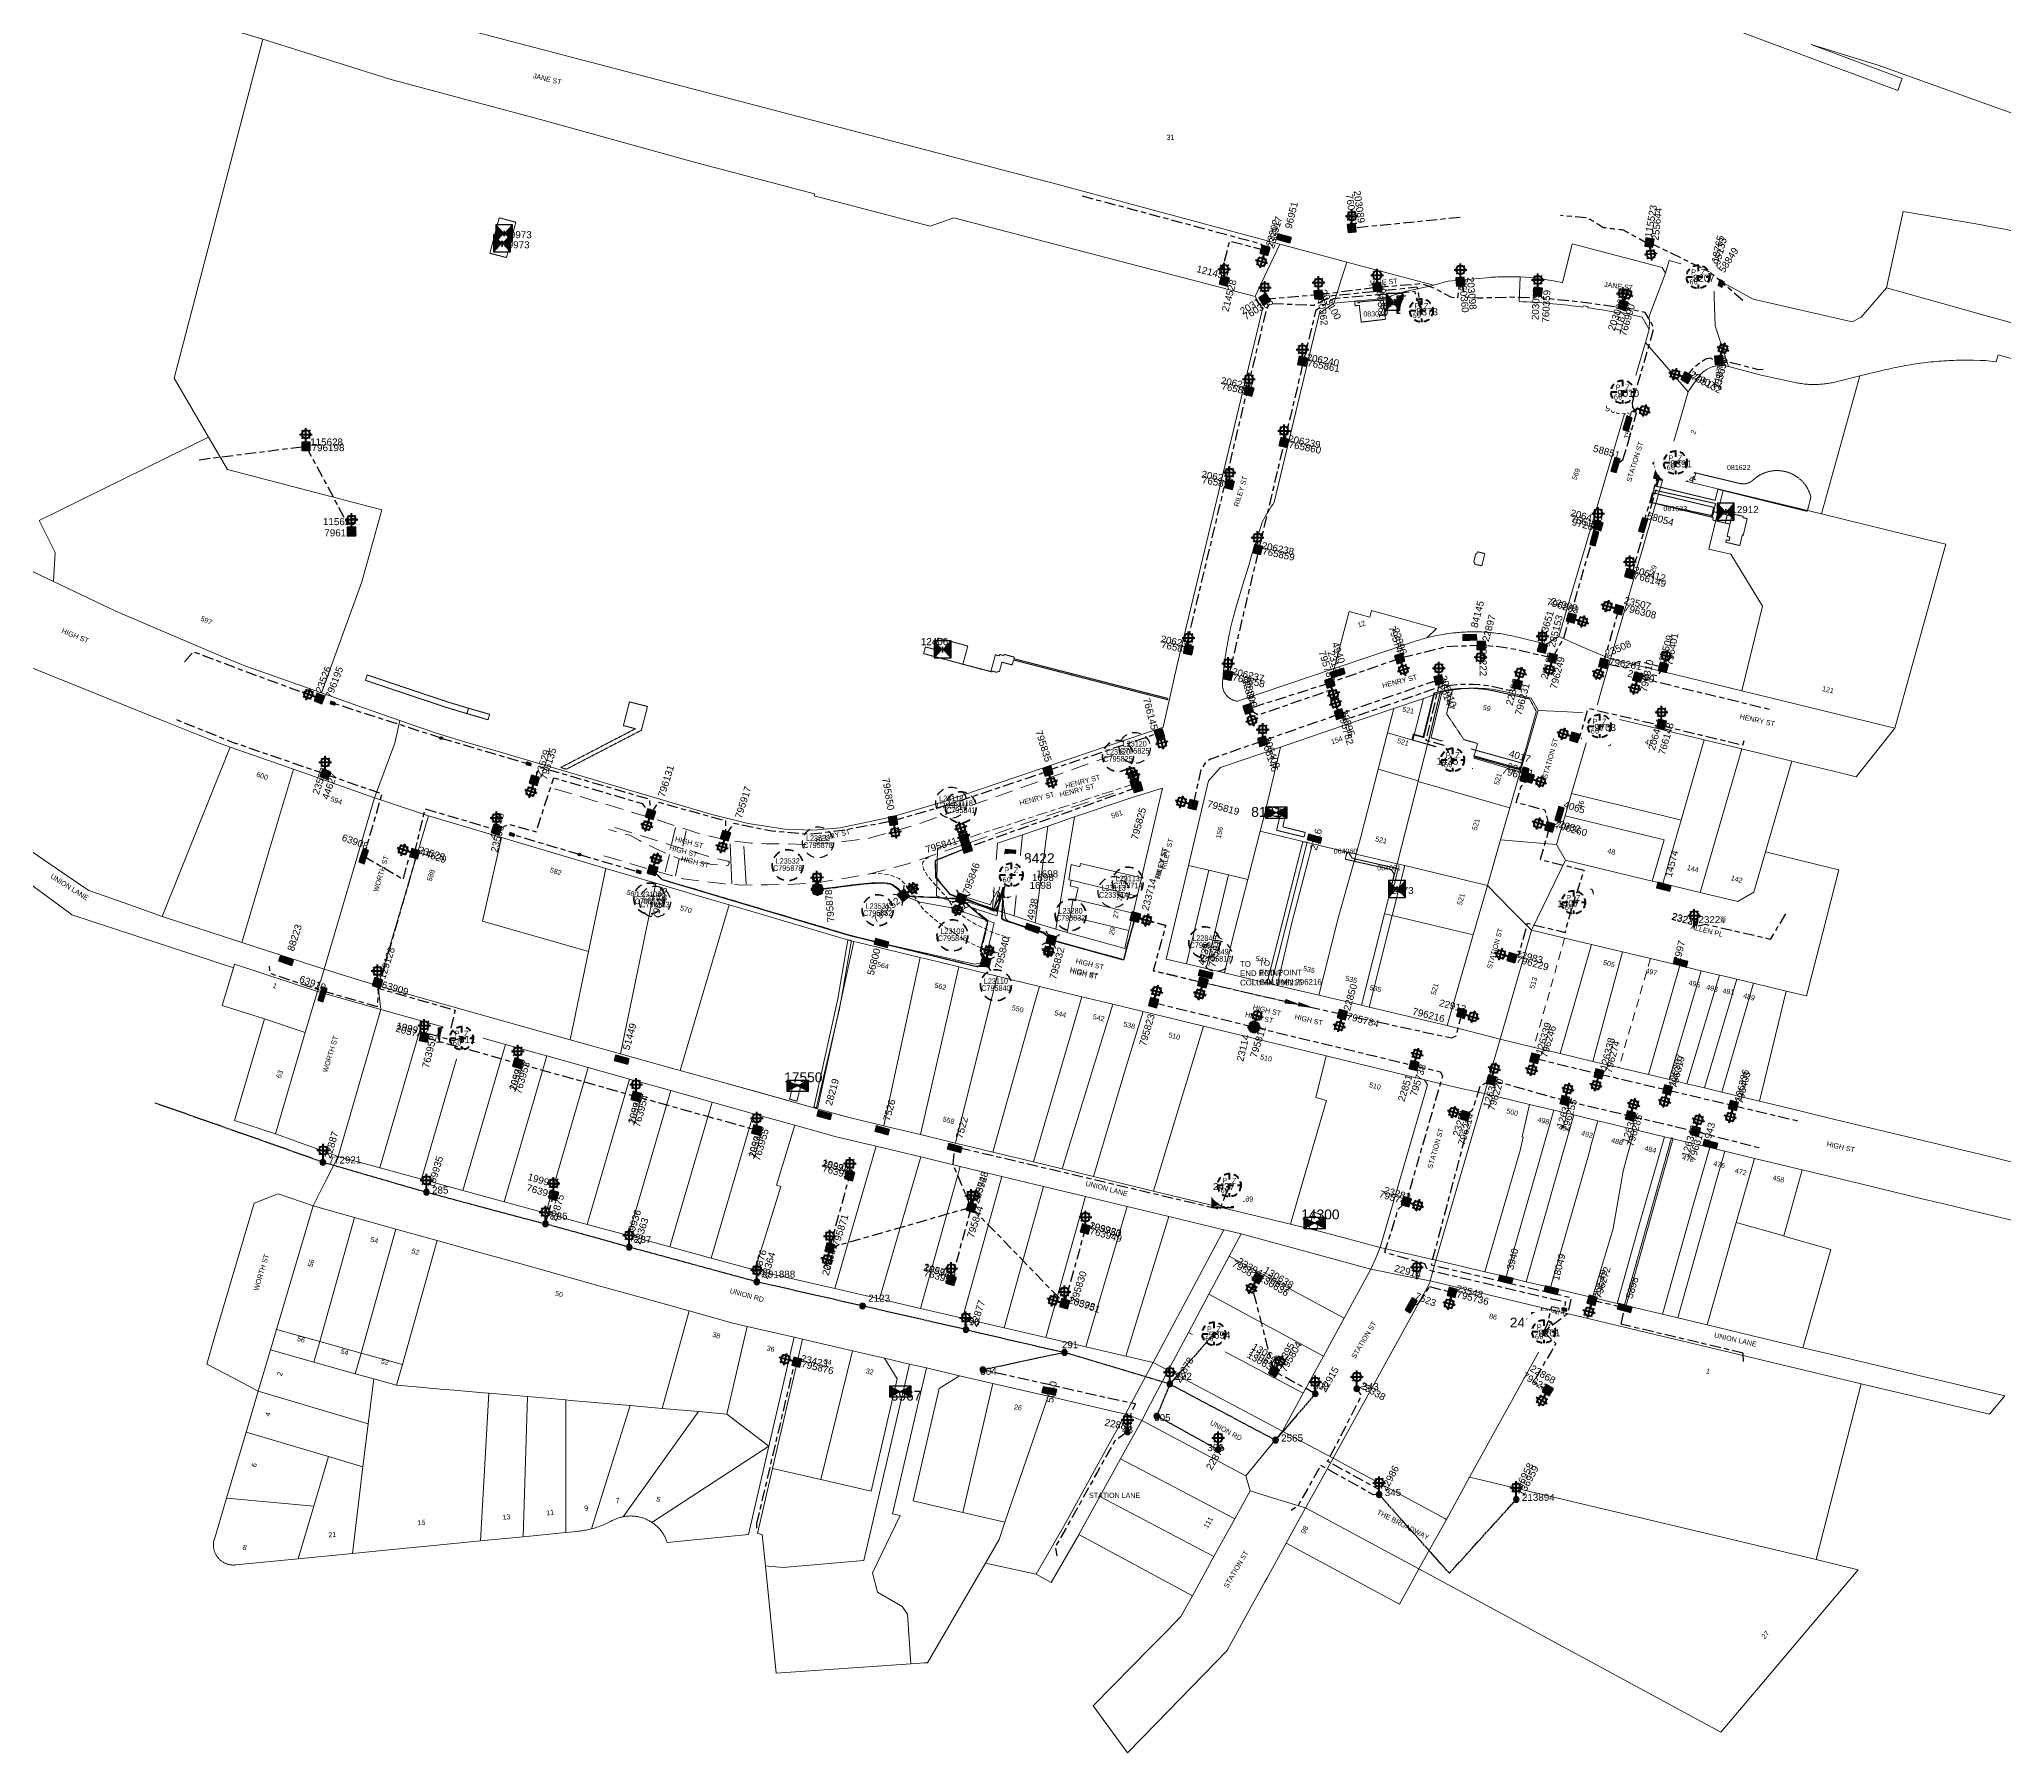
# Model space of a CAD drawing. Header units: metres. Extents: x 285841 to 287079, y 6262591 to 6263353.
# Drawn here: x 285997 to 286695, y 6262591 to 6263200 of the extents above; entities that cross this region are included whole.
import ezdxf
from ezdxf.enums import TextEntityAlignment as Align

# ---------------------------------------------------------------- set-up
doc = ezdxf.new("R2010")
doc.units = ezdxf.units.M
for name, pattern in [('Cable Exist OH', [1, 1, 0]), ('Cable Exist UG', [8.2, 4, -1.2, 1.8, -1.2]), ('Dash', [5, 3, -2]), ('DASHED', [0.75, 0.5, -0.25]), ('DASHED2', [9.525, 6.35, -3.175]), ('HIDDEN2', [0.1875, 0.125, -0.0625])]:
    doc.linetypes.add(name, pattern=pattern)
doc.layers.get('0').update_dxf_attribs({"color": 6})
for name, color, linetype, lineweight in [('_User Miscellaneous3', 241, 'Continuous', 13), ('_User Miscellaneous4', 191, 'Continuous', 13), ('_User_SL_Exist', 4, 'Continuous', 35), ('Cadastre Buildings_SP_EXT', 96, 'Continuous', 15), ('Cadastre Developer_SP_EXT', 96, 'Continuous', 15), ('Cadastre Land Parcels_SP_EXT', 96, 'Continuous', 15), ('Cadastre Other Property_SP_EXT', 96, 'DASHED', 15), ('Cadastre Roads_SP_EXT', 54, 'Continuous', 15), ('Mains_LV_SL_EXT', 141, 'Continuous', 25)]:
    doc.layers.add(name, color=color, linetype=linetype, lineweight=lineweight)
for name, color, linetype in [('_User SL', 2, 'Continuous'), ('_User_SL_Final', 7, 'Continuous'), ('Equip_SL_EXT', 7, 'Continuous'), ('Equip_SP_SL_EXT', 7, 'Continuous'), ('Mains_LV_NEW_R6', 2, 'Continuous'), ('Sub_SP_EXT', 7, 'Continuous'), ('SupportsOH_SP_TR_HV_LV_SL_EXT', 7, 'Continuous'), ('SupportsUG_SP_LV_EXT', 7, 'Continuous'), ('SupportsUG_SP_LV_SL_EXT', 7, 'Continuous')]:
    doc.layers.add(name, color=color, linetype=linetype)
doc.styles.add('ARIAL', font='arial.ttf', dxfattribs={"height": 2})
doc.styles.add('COLUMN_LABEL', font='arial.ttf')
doc.styles.add('iecARIAL', font='arial.ttf', dxfattribs={"height": 2})
doc.styles.add('IESYMBOL1', font='isocp.shx')
doc.styles.add('POLE_LABEL', font='arial.ttf', dxfattribs={"height": 2})
doc.styles.add('SLCP_LABEL', font='arial.ttf', dxfattribs={"height": 3.5})
doc.styles.get("Standard").update_dxf_attribs({"font": 'arial.ttf'})
doc.linetypes.add('Cable New UG', pattern='A,7,-0.25,["x",Standard,S=2,R=0,X=0.2,Y=-0.8],-2.1', length=9.35)
doc.linetypes.add('Cable o', pattern='A,5.25,-0.1,["o",Standard,S=2,R=0,X=0.2,Y=-0.7],-2', length=7.35)

msp = doc.modelspace()

# ---------------------------------------------------------------- texts
at = {"layer": '_User_SL_Exist'}
for s, rotation, p in [('HENRY ST', 14.53446, (286345.28, 6262927.53)), ('HENRY ST', 14.53446, (286272.81, 6262914.27)), ('HIGH ST', 345.198, (286224.63, 6262907.9)), ('RILEY ST', 75.9184, (286394.85, 6262901.22)), ('HIGH ST', 346.73159, (286362.7, 6262868.04)), ('HIGH ST', 346.54279, (286427.79, 6262855.11))]:
    msp.add_text(s, height=1.8, rotation=rotation, dxfattribs=at).set_placement(p)
at = {"layer": '_User_SL_Exist', "lineweight": 0, "insert": (286423.37, 6262872.29), "char_height": 2, "attachment_point": 1}
msp.add_mtext_dynamic_manual_height_columns('TO\\PEND POINT\\PCOLUMN 796216', width=65.6606, gutter_width=12.5, heights=[0], dxfattribs=at)
at = {"layer": '_User_SL_Exist', "style": 'ARIAL', "width": 0.8}
for tag, text, p in [('C795825', 'CXXXXX', (286380.04, 6262944.09)), ('L23120', 'LXXXXX', (286380.04, 6262946.59)), ('L23118', 'LXXXXX', (286324.21, 6262928.36)), ('C795841', 'CXXXXX', (286324.21, 6262925.86)), ('L23532', 'LXXXXX', (286262.73, 6262907.82)), ('C795878', 'CXXXXX', (286262.73, 6262905.32)), ('C233714', 'CXXXXX', (286383.52, 6262899.14)), ('L23113', 'LXXXXX', (286383.52, 6262901.64)), ('C796133', 'CXXXXX', (286213.54, 6262893.5)), ('L23108', 'LXXXXX', (286213.54, 6262896)), ('L23531', 'LXXXXX', (286294.68, 6262891.83)), ('C795852', 'CXXXXX', (286294.68, 6262889.33)), ('C795846', 'CXXXXX', (286321.24, 6262880.39)), ('L23109', 'LXXXXX', (286321.24, 6262882.89)), ('C795817', 'CXXXXX', (286410.7, 6262877.92)), ('L22849', 'LXXXXX', (286410.7, 6262880.42)), ('L23110', 'LXXXXX', (286336.67, 6262865.18)), ('C795840', 'CXXXXX', (286336.67, 6262862.68))]:
    msp.add_attdef(tag, text=text, height=2, dxfattribs=at).set_placement(p, align=Align.MIDDLE_CENTER)
at = {"layer": '_User_SL_Final'}
for s, rotation, p in [('HENRY ST', 14.53446, (286359.55, 6262930.47)), ('HIGH ST', 345.198, (286220.53, 6262911.77)), ('RILEY ST', 75.9184, (286394.97, 6262901.6)), ('HIGH ST', 346.73159, (286362.82, 6262868.42)), ('HIGH ST', 346.54279, (286425.04, 6262852.5))]:
    msp.add_text(s, height=1.8, rotation=rotation, dxfattribs=at).set_placement(p)
at = {"layer": '_User_SL_Final', "lineweight": 0, "insert": (286430.18, 6262872.53), "char_height": 2, "attachment_point": 1}
msp.add_mtext_dynamic_manual_height_columns('TO\\PEND POINT\\PCOLUMN 796216', width=65.6606, gutter_width=12.5, heights=[0], dxfattribs=at)
at = {"layer": '_User_SL_Final', "style": 'ARIAL', "width": 0.8}
for tag, text, p in [('L23120', 'LXXXXX', (286385.99, 6262949.48)), ('C795825', 'CXXXXX', (286385.99, 6262946.98)), ('C795841', 'CXXXXX', (286320.79, 6262927.54)), ('L23118', 'LXXXXX', (286320.79, 6262930.04)), ('C795878', 'CXXXXX', (286273.49, 6262913.43)), ('L23532', 'LXXXXX', (286273.49, 6262915.93)), ('C796133', 'CXXXXX', (286215.58, 6262892.35)), ('L23108', 'LXXXXX', (286215.58, 6262894.85)), ('C233714', 'CXXXXX', (286378.49, 6262895.79)), ('L23113', 'LXXXXX', (286378.49, 6262898.29)), ('C795817', 'CXXXXX', (286415.07, 6262873.11)), ('L22849', 'LXXXXX', (286415.07, 6262875.61))]:
    msp.add_attdef(tag, text=text, height=2, dxfattribs=at).set_placement(p, align=Align.MIDDLE_CENTER)
at = {"layer": 'Cadastre Land Parcels_SP_EXT'}
msp.add_text('31', height=1.8, dxfattribs=at).set_placement((286397.27, 6263163.94))
for s, rotation, p in [('2', 69.53414, (286584.96, 6263059.17)), ('569', 69.8637, (286542.82, 6263042.93)), ('129', 70.82099, (286570.12, 6263008.53)), ('597', 336.85385, (286053.99, 6262993.29)), ('12', 19.39349, (286465.49, 6262990.68)), ('121', 346.81076, (286629.98, 6262968.24)), ('521', 348.20314, (286480.9, 6262960.93)), ('59', 345.01187, (286509.45, 6262961.62)), ('154', 19.24233, (286456.05, 6262949.2)), ('521', 343.30842, (286479.01, 6262949.81)), ('42', 347.49865, (286567.04, 6262949.35)), ('600', 341.0058, (286073.82, 6262937.87)), ('521', 74.13789, (286515.26, 6262934.67)), ('594', 341.1, (286100.13, 6262929.12)), ('46', 68.62938, (286544.68, 6262926.32)), ('561', 19.97123, (286377.98, 6262922.85)), ('521', 74.27077, (286507.45, 6262918.53)), ('156', 77.21554, (286416.5, 6262915.66)), ('521', 346.20909, (286471.28, 6262914.89)), ('48', 346.23492, (286553.71, 6262910.64)), ('588', 73.16113, (286136.25, 6262900.45)), ('582', 343.43277, (286178.1, 6262903.86)), ('23', 77.23494, (286382.66, 6262899.58)), ('144', 346.27518, (286581.93, 6262904.67)), ('142', 344.65928, (286597.55, 6262901.05)), ('580', 343.3208, (286205.36, 6262895.97)), ('25', 77.23572, (286381.27, 6262893.44)), ('535', 346.30158, (286478.12, 6262896.93)), ('521', 74.37582, (286502.15, 6262891.97)), ('570', 343.4397, (286224.34, 6262890.39)), ('27', 77.23472, (286379.88, 6262887.31)), ('29', 77.36391, (286378.54, 6262881.35)), ('564', 346.30038, (286294.33, 6262870.33)), ('541', 346.561, (286428.75, 6262872.41)), ('505', 346.45895, (286552.19, 6262871)), ('535', 346.56094, (286445.64, 6262868.88)), ('535', 346.53973, (286460.65, 6262865.37)), ('513', 74.46654, (286527.85, 6262862.24)), ('497', 346.46152, (286567.24, 6262868.05)), ('495', 346.64545, (286582.54, 6262863.78)), ('1', 340.81588, (286079.65, 6262862.88)), ('562', 346.57712, (286314.73, 6262862.91)), ('535', 347.21701, (286469.28, 6262862.09)), ('521', 74.22805, (286492.8, 6262860.05)), ('493', 346.64526, (286588.84, 6262862.25)), ('491', 353.23578, (286594.68, 6262860.84)), ('489', 346.3735, (286601.93, 6262859.17)), ('550', 346.69177, (286342.17, 6262854.91)), ('544', 346.66296, (286357.32, 6262853.11)), ('542', 346.65219, (286370.95, 6262851.74)), ('538', 346.71698, (286381.81, 6262849.1)), ('510', 346.5115, (286397.81, 6262845.23)), ('510', 346.51623, (286430.41, 6262837.45)), ('63', 73.00289, (286082.68, 6262830.5)), ('510', 345.33266, (286469.08, 6262827.55)), ('558', 345.6, (286317.64, 6262815.35)), ('500', 345.68615, (286517.85, 6262818.26)), ('498', 346.2904, (286528.92, 6262815.17)), ('494', 346.08585, (286536.41, 6262812.51)), ('492', 346.13611, (286544.38, 6262810.37)), ('488', 346.12097, (286555.06, 6262807.85)), ('484', 346.34622, (286566.91, 6262805.02)), ('478', 346.19577, (286580.24, 6262801.73)), ('476', 346.16043, (286591.34, 6262799.64)), ('472', 346.43301, (286598.99, 6262797.08)), ('458', 346.0238, (286612.38, 6262794.57)), ('54', 344.52585, (286114.33, 6262772.66)), ('52', 344.46036, (286128.96, 6262768.56)), ('56', 72.82936, (286093.86, 6262763.41)), ('50', 345.77965, (286179.95, 6262753.49)), ('86', 346.6, (286511.69, 6262745.41)), ('38', 344.46429, (286235.83, 6262738.87)), ('56', 344.02636, (286088.32, 6262737.45)), ('54', 343.89642, (286103.78, 6262732.98)), ('36', 347.38119, (286255.12, 6262734)), ('2', 72.87096, (286083.01, 6262724.7)), ('52', 343.01024, (286118.08, 6262729.53)), ('34', 347.61575, (286275.36, 6262729.31)), ('32', 347.4118, (286290.3, 6262725.89)), ('1', 347.85261, (286588.72, 6262725.87)), ('4', 72.83018, (286078.75, 6262710.38)), ('26', 347.29916, (286342.99, 6262713.16)), ('6', 72.87803, (286073.89, 6262692.38)), ('11', 5.50033, (286177.06, 6262675.38)), ('9', 12.18719, (286190.69, 6262676.98)), ('7', 6.12367, (286201.75, 6262679.68)), ('5', 347.10883, (286215.91, 6262680.36)), ('21', 5.29064, (286099.67, 6262667.56)), ('15', 3.31869, (286131.3, 6262671.9)), ('13', 5.41522, (286161.54, 6262673.79)), ('111', 60.49599, (286411.86, 6262670.6)), ('98', 61.48891, (286446.41, 6262668.66)), ('8', 340.03598, (286068.92, 6262663.42)), ('27', 50.08, (286609.74, 6262631.31))]:
    msp.add_text(s, height=1.8, rotation=rotation, dxfattribs=at).set_placement(p)
at = {"layer": 'Cadastre Other Property_SP_EXT'}
for s, p in [('083043', (286467.17, 6263101.22)), ('081622', (286596.31, 6263046.68)), ('081623', (286573.76, 6263032.07)), ('064060', (286456.64, 6262910.42)), ('064061', (286472.1, 6262904.48)), ('080189', (286419.66, 6262786.87)), ('082574', (286530.21, 6262746.63))]:
    msp.add_text(s, height=1.8, dxfattribs=at).set_placement(p)
at = {"layer": 'Cadastre Roads_SP_EXT'}
for s, rotation, p in [('JANE ST', 346.50427, (286172.1, 6263185.92)), ('JANE ST', 4.54804, (286469.07, 6263112.08)), ('JANE ST', 352.19981, (286552.59, 6263111.79)), ('STATION ST', 72.8454, (286562.28, 6263042.26)), ('RILEY ST', 73.53409, (286422.87, 6263033.51)), ('HIGH ST', 338.14118, (286004.6, 6262988.87)), ('HENRY ST', 14.59918, (286474.15, 6262969.2)), ('HENRY ST', 347.659, (286600.72, 6262958.3)), ('STATION ST', 74.28573, (286532.39, 6262936.89)), ('HENRY ST', 14.53446, (286361.58, 6262933.59)), ('HIGH ST', 345.198, (286222.56, 6262914.88)), ('RILEY ST', 75.9184, (286397, 6262904.72)), ('WORTH ST', 73.10323, (286117.17, 6262896.6)), ('UNION LANE', 327.92477, (286000.67, 6262901.87)), ('STATION ST', 74.36215, (286512.78, 6262869.38)), ('ALLEN PL', 346.35339, (286583.26, 6262883.6)), ('HIGH ST', 346.73159, (286364.85, 6262871.53)), ('HIGH ST', 346.54279, (286442.61, 6262851.71)), ('WORTH ST', 73.04102, (286099.2, 6262832.58)), ('STATION ST', 73.93972, (286491.62, 6262798.39)), ('HIGH ST', 347.2646, (286631.55, 6262806.53)), ('UNION LANE', 345.32513, (286368.38, 6262792.54)), ('WORTH ST', 73.18011, (286074.68, 6262755.02)), ('UNION RD', 344.40518, (286242, 6262754.42)), ('STATION ST', 59.221, (286464.32, 6262730.9)), ('UNION LANE', 347.41, (286591.66, 6262738.59)), ('UNION RD', 331.44003, (286412.53, 6262707.75)), ('THE BROADWAY', 332.771, (286471.81, 6262675.95)), ('STATION ST', 59.89899, (286419.03, 6262649.4))]:
    msp.add_text(s, height=1.8, rotation=rotation, dxfattribs=at).set_placement(p)
msp.add_text('STATION LANE', height=1.8, dxfattribs=at).set_placement((286369.74, 6262681.61))
at = {"layer": 'Mains_LV_SL_EXT'}
msp.add_text('T51', height=1.8, rotation=74.34629, dxfattribs=at).set_placement((286561.49, 6263057.57))

# ---------------------------------------------------------------- blocks, each defined once
blk = doc.blocks.new('SUB_INDOOR_EXT')
h = blk.add_hatch(color=256)
h.paths.add_polyline_path([(3, 3), (0.24, 0), (3, -3)])
h.paths.add_polyline_path([(-3, -3), (-0.24, 0), (-3, 3)])
at = {"color": 7}
for p, q in [((-0.27, 0.81), (0.27, 0.81)), ((0, 0.81), (0, -0.81)), ((-0.27, -0.81), (0.27, -0.81))]:
    blk.add_line(p, q, dxfattribs=at)
blk.add_line((1.92, -2.26), (1.92, -2.26, 0))
for points in [[(-3, -3), (-0.24, 0), (-3, 3)], [(-3, -3), (3, -3), (3, 3), (-3, 3)], [(3, 3), (0.24, 0), (3, -3)]]:
    blk.add_lwpolyline(points, close=True)
for tag, height, flags, p in [('STREET_CODE', 0.2, 9, (1.5, 0)), ('ASSET_NUM', 2.5, 8, (2, 2)), ('CONSTRUCTED_VOLTAGE', 0.2, 9, (1.5, -0.2)), ('OPERATING_VOLTAGE', 0.2, 9, (1.5, -0.6)), ('ORIENTATION', 0.2, 9, (1.5, -0.8)), ('OWNED_BY', 0.2, 9, (1.5, -1)), ('OPERATED_BY', 0.2, 9, (1.5, -1.2)), ('SECONDARY_VOLTAGE', 0.2, 9, (1.5, -1.6)), ('STATE', 0.2, 9, (1.5, -1.8)), ('SUBSTATION_TYPE', 0.2, 9, (1.5, -2.2)), ('STREETNAME', 0.2, 9, (1.5, -3)), ('SUBURB', 0.2, 9, (1.5, -3.2)), ('Z', 0.2, 1, (1.5, -3.6)), ('NO_PHASES', 0.2, 9, (1.5, -0.4)), ('MAINTAINED_BY', 0.2, 9, (1.5, -1.4)), ('PARENT', 0.2, 9, (1.5, -2)), ('USAGE', 0.2, 9, (1.5, -2.4)), ('LEGEND', 0.2, 9, (1.5, -2.6)), ('LOCATION', 0.2, 9, (1.5, -2.8)), ('NOTES', 0.2, 9, (1.5, -3.4))]:
    blk.add_attdef(tag, text='', height=height, dxfattribs=dict(flags=flags)).set_placement(p, align=Align.MIDDLE_LEFT)
blk = doc.blocks.new('*U202')
for points in [[(0, 0), (-2.26, -3.65), (1.56, -4)], [(0, 0), (-1.56, 4), (2.26, 3.65)]]:
    blk.add_hatch(color=256).paths.add_polyline_path(points)
for p, q in [((-2.26, -3.65), (2.26, 3.65)), ((-1.56, 4), (1.56, -4))]:
    blk.add_line(p, q)
blk.add_lwpolyline([(1.56, -4), (2.26, 3.65), (-1.56, 4), (-2.26, -3.65)], close=True)
for tag, height, flags, p in [('STREET_CODE', 0.2, 9, (1.5, 0)), ('ASSET_NUM', 3.5, 8, (2, 2)), ('CONSTRUCTED_VOLTAGE', 0.2, 9, (1.5, -0.2)), ('OPERATING_VOLTAGE', 0.2, 9, (1.5, -0.6)), ('ORIENTATION', 0.2, 9, (1.5, -0.8)), ('OWNED_BY', 0.2, 9, (1.5, -1)), ('OPERATED_BY', 0.2, 9, (1.5, -1.2)), ('SECONDARY_VOLTAGE', 0.2, 9, (1.5, -1.6)), ('STATE', 0.2, 9, (1.5, -1.8)), ('SUBSTATION_TYPE', 0.2, 9, (1.5, -2.2)), ('STREETNAME', 0.2, 9, (1.5, -3)), ('SUBURB', 0.2, 9, (1.5, -3.2)), ('Z', 0.2, 1, (1.5, -3.6)), ('NO_PHASES', 0.2, 9, (1.5, -0.4)), ('MAINTAINED_BY', 0.2, 9, (1.5, -1.4)), ('PARENT', 0.2, 9, (1.5, -2)), ('USAGE', 0.2, 9, (1.5, -2.4)), ('LEGEND', 0.2, 9, (1.5, -2.6)), ('LOCATION', 0.2, 9, (1.5, -2.8)), ('NOTES', 0.2, 9, (1.5, -3.4))]:
    blk.add_attdef(tag, text='', height=height, dxfattribs=dict(flags=flags)).set_placement(p, align=Align.MIDDLE_LEFT)
blk = doc.blocks.new('SUB_PADMOUNT_EXT')
for points in [[(0, 0), (-3.84, 1.92), (-3.84, -1.92)], [(0, 0), (3.84, 1.92), (3.84, -1.92)]]:
    blk.add_hatch(color=256).paths.add_polyline_path(points)
for p, q in [((3.84, 1.92), (-3.84, -1.92)), ((-3.84, 1.92), (3.84, -1.92))]:
    blk.add_line(p, q)
blk.add_lwpolyline([(-3.84, -1.92), (3.84, -1.92), (3.84, 1.92), (-3.84, 1.92)], close=True)
for tag, height, flags, p in [('STREET_CODE', 0.2, 9, (1.5, 0)), ('ASSET_NUM', 3.5, 8, (2, 2)), ('CONSTRUCTED_VOLTAGE', 0.2, 9, (1.5, -0.2)), ('OPERATING_VOLTAGE', 0.2, 9, (1.5, -0.6)), ('ORIENTATION', 0.2, 9, (1.5, -0.8)), ('OWNED_BY', 0.2, 9, (1.5, -1)), ('OPERATED_BY', 0.2, 9, (1.5, -1.2)), ('SECONDARY_VOLTAGE', 0.2, 9, (1.5, -1.6)), ('STATE', 0.2, 9, (1.5, -1.8)), ('SUBSTATION_TYPE', 0.2, 9, (1.5, -2.2)), ('STREETNAME', 0.2, 9, (1.5, -3)), ('SUBURB', 0.2, 9, (1.5, -3.2)), ('Z', 0.2, 1, (1.5, -3.6)), ('NO_PHASES', 0.2, 9, (1.5, -0.4)), ('MAINTAINED_BY', 0.2, 9, (1.5, -1.4)), ('PARENT', 0.2, 9, (1.5, -2)), ('USAGE', 0.2, 9, (1.5, -2.4)), ('LEGEND', 0.2, 9, (1.5, -2.6)), ('LOCATION', 0.2, 9, (1.5, -2.8)), ('NOTES', 0.2, 9, (1.5, -3.4))]:
    blk.add_attdef(tag, text='', height=height, dxfattribs=dict(flags=flags)).set_placement(p, align=Align.MIDDLE_LEFT)
blk = doc.blocks.new('COLUMN_EXT')
blk.add_hatch(color=256).paths.add_polyline_path([(-1.49, 1.48), (-1.49, -1.49), (1.48, -1.49), (1.48, 1.48)])
blk.add_lwpolyline([(-1.49, -1.49), (1.48, -1.49), (1.48, 1.48), (-1.49, 1.48)], close=True)
for tag, height, style, flags, p in [('STRUCTURE_PLANT_NUMBER', 0.2, 'POLE_LABEL', 9, (1.81, 0.03)), ('ASSET_NUM', 2.5, 'COLUMN_LABEL', 8, (2, 2)), ('STREET_CODE', 0.2, 'COLUMN_LABEL', 9, (1.81, -0.2))]:
    blk.add_attdef(tag, text='', height=height, dxfattribs=dict(style=style, flags=flags)).set_placement(p, align=Align.MIDDLE_LEFT)
at = {"flags": 1}
blk.add_attdef('Z', (1.81, -2.35), '', height=0.2, dxfattribs=at)
at = {"flags": 9}
for tag, p in [('COLUMN_TYPE', (1.81, -0.4)), ('OWNED_BY', (1.81, -0.6)), ('STATE', (1.81, -0.8)), ('USAGE', (1.81, -1)), ('STREETNAME', (1.81, -1.6)), ('SUBURB', (1.81, -1.8)), ('LEGEND', (1.81, -1.2)), ('LOCATION', (1.81, -1.4)), ('NOTES', (1.81, -2))]:
    blk.add_attdef(tag, text='', height=0.2, dxfattribs=at).set_placement(p, align=Align.MIDDLE_LEFT)
blk = doc.blocks.new('PILLAR_EXT')
blk.add_hatch(color=256).paths.add_polyline_path([(-2.475, 0.99), (-2.475, -0.99), (2.475, -0.99), (2.475, 0.99)])
blk.add_lwpolyline([(-2.475, -0.99), (2.475, -0.99), (2.475, 0.99), (-2.475, 0.99)], close=True)
for tag, p, flags in [('OWNED_BY', (0, -0.2), 9), ('STATE', (0, -0.4), 9), ('SUPPORT_TYPE', (0, -0.6), 9), ('STREETNAME', (0, -1.8), 9), ('SUBURB', (0, -2), 1), ('USAGE', (0, -0.8), 9), ('LEGEND', (0, -1), 9), ('LOCATION', (0, -1.2), 9), ('NOTES', (0, -1.4), 9), ('PARENT', (0, -1.6), 9)]:
    blk.add_attdef(tag, p, '', height=0.2, dxfattribs=dict(flags=flags))
at = {"style": 'iecARIAL', "flags": 8}
blk.add_attdef('ASSET_NUM', (1.5, 3.5), '', height=2.5, dxfattribs=at)
blk = doc.blocks.new('SL_LANTERN_EXT')
at = {"lineweight": 40}
for p, q in [((-2.25, 4.22), (2.25, 4.22)), ((-1.46, 5.68), (-1.06, 5.28)), ((-1.46, 2.76), (-1.06, 3.16)), ((0, 1.97), (0, 6.47)), ((0, 0), (0, 2.72)), ((1.46, 5.68), (1.06, 5.28)), ((1.46, 2.76), (1.06, 3.16))]:
    blk.add_line(p, q, dxfattribs=at)
blk.add_circle((0, 4.22), 1.5, dxfattribs=at)
at = {"style": 'iecARIAL', "flags": 8}
blk.add_attdef('ASSET_NUM', (1.5, 1.5), '', height=2.5, dxfattribs=at)
for tag, p, height, flags in [('OPERATING_VOLTAGE', (0.98, -1.65), 0.2, 9), ('ORIENTATION', (0.98, -1.85), 0.2, 9), ('OWNED_BY', (0.98, -2.05), 0.2, 9), ('STATE', (0.98, -2.25), 0.2, 9), ('CONSTRUCTED_VOLTAGE', (0.98, -0.65), 0.2, 9), ('CONTROL_TYPE', (0.98, -0.85), 0.2, 9), ('LANTERN_PURPOSE', (0.98, -1.05), 0.2, 9), ('LANTERN_TYPE', (0.98, -1.25), 0.2, 9), ('NO_PHASES', (0.98, -1.45), 0.2, 9), ('USAGE', (0.98, -2.45), 0.2, 9), ('CEXIST', (0.98, -2.65), 0.2, 9), ('CNEW', (0.98, -2.85), 0.2, 9), ('CNUMBER', (0.98, -3.05), 0.2, 9), ('CREMOVE', (0.98, -3.25), 0.2, 9), ('CREPLACE', (0.98, -3.45), 0.2, 9), ('LKINGHEIGHT', (0.98, -3.65), 0.2, 9), ('LBRACKET', (0.98, -3.85), 0.2, 9), ('LBRACKETVOCAB', (0.98, -4.05), 0.2, 9), ('LCATEGORY', (0.98, -4.25), 0.2, 9), ('LCHARGE1', (0.98, -4.45), 0.2, 9), ('LCHARGE1PERCENT', (0.98, -4.65), 0.2, 9), ('LCHARGE2', (0.98, -4.85), 0.2, 9), ('LCHARGE2PERCENT', (0.98, -5.05), 0.2, 9), ('LCHARGE3', (0.98, -5.25), 0.2, 9), ('LCHARGE3PERCENT', (0.98, -5.45), 0.2, 9), ('LEXIST', (0.98, -5.65), 0.2, 9), ('LLAMP', (0.98, -5.85), 0.2, 9), ('LLAMPVOCAB', (0.98, -6.05), 0.2, 9), ('LMAST', (0.98, -6.25), 0.2, 9), ('LMASTVOCAB', (0.98, -6.45), 0.2, 9), ('LNEW', (0.98, -6.65), 0.2, 9), ('LANTNUMBER', (0.98, -6.85), 0.2, 9), ('LNUMBER', (2.18, -3.25), 2.5, 8), ('STREETNAME', (0.98, -9.25), 0.2, 9), ('SUBURB', (0.98, -9.45), 0.2, 1), ('LOUTREACH', (0.98, -7.25), 0.2, 9), ('LOUTREACHVOCAB', (0.98, -7.45), 0.2, 9), ('LRATECODE', (0.98, -7.65), 0.2, 9), ('LREMOVE', (0.98, -7.85), 0.2, 9), ('LREPLACE', (0.98, -8.05), 0.2, 9), ('LTYPE', (0.98, -8.25), 0.2, 9), ('LTYPEVOCAB', (0.98, -8.45), 0.2, 9), ('LEGEND', (0.98, -8.65), 0.2, 9), ('LOCATION', (0.98, -8.85), 0.2, 9), ('NOTES', (0.98, -9.05), 0.2, 9)]:
    blk.add_attdef(tag, p, '', height=height, dxfattribs=dict(flags=flags))
blk = doc.blocks.new('*U203')
at = {"lineweight": 40}
for p, q in [((0, 0), (0.43, -1.79)), ((2.97, -2.72), (-1.41, -3.77)), ((-0.98, -2.17), (-0.5, -2.46)), ((-0.29, -5.01), (0, -4.53)), ((0.26, -1.06), (1.31, -5.43)), ((1.86, -1.49), (1.56, -1.97)), ((2.54, -4.32), (2.06, -4.03))]:
    blk.add_line(p, q, dxfattribs=at)
blk.add_circle((0.78, -3.25), 1.5, dxfattribs=at)
at = {"style": 'iecARIAL', "flags": 8}
blk.add_attdef('ASSET_NUM', (1.5, 1.5), '', height=2.5, dxfattribs=at)
for tag, p, height, flags in [('OPERATING_VOLTAGE', (0.98, -1.65), 0.2, 9), ('ORIENTATION', (0.98, -1.85), 0.2, 9), ('OWNED_BY', (0.98, -2.05), 0.2, 9), ('STATE', (0.98, -2.25), 0.2, 9), ('CONSTRUCTED_VOLTAGE', (0.98, -0.65), 0.2, 9), ('CONTROL_TYPE', (0.98, -0.85), 0.2, 9), ('LANTERN_PURPOSE', (0.98, -1.05), 0.2, 9), ('LANTERN_TYPE', (0.98, -1.25), 0.2, 9), ('NO_PHASES', (0.98, -1.45), 0.2, 9), ('USAGE', (0.98, -2.45), 0.2, 9), ('CEXIST', (0.98, -2.65), 0.2, 9), ('CNEW', (0.98, -2.85), 0.2, 9), ('CNUMBER', (0.98, -3.05), 0.2, 9), ('CREMOVE', (0.98, -3.25), 0.2, 9), ('CREPLACE', (0.98, -3.45), 0.2, 9), ('LKINGHEIGHT', (0.98, -3.65), 0.2, 9), ('LBRACKET', (0.98, -3.85), 0.2, 9), ('LBRACKETVOCAB', (0.98, -4.05), 0.2, 9), ('LCATEGORY', (0.98, -4.25), 0.2, 9), ('LCHARGE1', (0.98, -4.45), 0.2, 9), ('LCHARGE1PERCENT', (0.98, -4.65), 0.2, 9), ('LCHARGE2', (0.98, -4.85), 0.2, 9), ('LCHARGE2PERCENT', (0.98, -5.05), 0.2, 9), ('LCHARGE3', (0.98, -5.25), 0.2, 9), ('LCHARGE3PERCENT', (0.98, -5.45), 0.2, 9), ('LEXIST', (0.98, -5.65), 0.2, 9), ('LLAMP', (0.98, -5.85), 0.2, 9), ('LLAMPVOCAB', (0.98, -6.05), 0.2, 9), ('LMAST', (0.98, -6.25), 0.2, 9), ('LMASTVOCAB', (0.98, -6.45), 0.2, 9), ('LNEW', (0.98, -6.65), 0.2, 9), ('LANTNUMBER', (0.98, -6.85), 0.2, 9), ('LNUMBER', (2.18, -3.25), 2.5, 8), ('STREETNAME', (0.98, -9.25), 0.2, 9), ('SUBURB', (0.98, -9.45), 0.2, 1), ('LOUTREACH', (0.98, -7.25), 0.2, 9), ('LOUTREACHVOCAB', (0.98, -7.45), 0.2, 9), ('LRATECODE', (0.98, -7.65), 0.2, 9), ('LREMOVE', (0.98, -7.85), 0.2, 9), ('LREPLACE', (0.98, -8.05), 0.2, 9), ('LTYPE', (0.98, -8.25), 0.2, 9), ('LTYPEVOCAB', (0.98, -8.45), 0.2, 9), ('LEGEND', (0.98, -8.65), 0.2, 9), ('LOCATION', (0.98, -8.85), 0.2, 9), ('NOTES', (0.98, -9.05), 0.2, 9)]:
    blk.add_attdef(tag, p, '', height=height, dxfattribs=dict(flags=flags))
blk = doc.blocks.new('SL_NIGHTWATCH_EXT')
at = {"lineweight": 40}
h = blk.add_hatch(color=256, dxfattribs=at)
h.paths.add_polyline_path([(0.39, 1.96, 0.098491), (-0.39, 1.96), (-0.2, 0.98, -0.098491), (0.19, 0.98)])
h.paths.add_polyline_path([(0.55, 0.83, -0.098491), (0.83, 0.56), (1.66, 1.11, 0.098491), (1.11, 1.66)])
h.paths.add_polyline_path([(0.98, 0.2, -0.098491), (0.98, -0.19), (1.96, -0.39, 0.098491), (1.96, 0.39)])
h.paths.add_polyline_path([(0.83, -0.55, -0.098491), (0.56, -0.83), (1.11, -1.66, 0.098491), (1.66, -1.11)])
h.paths.add_polyline_path([(-0.19, -0.98), (-0.39, -1.96, 0.098491), (0.39, -1.96), (0.2, -0.98, -0.098491)])
h.paths.add_polyline_path([(-0.83, -0.56), (-1.66, -1.11, 0.098491), (-1.11, -1.66), (-0.55, -0.83, -0.098491)])
h.paths.add_polyline_path([(-0.98, 0.19), (-1.96, 0.39, 0.098491), (-1.96, -0.39), (-0.98, -0.2, -0.098491)])
h.paths.add_polyline_path([(-1.11, 1.66, 0.098491), (-1.66, 1.11), (-0.83, 0.55, -0.098491), (-0.56, 0.83)])
for p, q in [((-1.16, 1.63), (-1.16, 1.63, 0)), ((-1.1, 1.64), (-1.1, 1.64, 0)), ((1.08, 1.63), (1.08, 1.63, 0)), ((-0.86, -0.57), (-0.86, -0.57, 0)), ((0.82, -0.57), (0.82, -0.57, 0)), ((1.13, -1.65), (1.13, -1.65, 0)), ((1.96, -0.37), (1.96, -0.37, 0))]:
    blk.add_line(p, q, dxfattribs=at)
for points in [[(-0.98, 0.19, 0.098491), (-0.98, -0.2), (-1.96, -0.39, -0.098491), (-1.96, 0.39)], [(-0.56, 0.83, 0.098491), (-0.83, 0.55), (-1.66, 1.11, -0.098491), (-1.11, 1.66)], [(-0.2, 0.98, -0.098491), (0.19, 0.98), (0.39, 1.96, 0.098491), (-0.39, 1.96)], [(0.83, 0.56), (1.66, 1.11, 0.098491), (1.11, 1.66), (0.55, 0.83, -0.098491)], [(0.98, -0.19), (1.96, -0.39, 0.098491), (1.96, 0.39), (0.98, 0.2, -0.098491)], [(-0.83, -0.56, 0.098491), (-0.55, -0.83), (-1.11, -1.66, -0.098491), (-1.66, -1.11)], [(0.2, -0.98), (0.39, -1.96, -0.098491), (-0.39, -1.96), (-0.19, -0.98, 0.098491)], [(0.56, -0.83), (1.11, -1.66, 0.098491), (1.66, -1.11), (0.83, -0.55, -0.098491)]]:
    blk.add_lwpolyline(points, format="xyb", close=True, dxfattribs=at)
blk.add_circle((0, 0), 1, dxfattribs=at)
blk = doc.blocks.new('POLE_EXT')
blk.add_hatch(color=256).paths.add_polyline_path([(-1, 0, 1), (1, 0, 1)])
blk.add_lwpolyline([(-1, 0, 1), (1, 0, 1)], format="xyb", close=True)
at = {"flags": 8}
blk.add_attdef('pNumber', text='', height=2, dxfattribs=at).set_placement((3, 2.5), align=Align.MIDDLE_CENTER)
at = {"style": 'POLE_LABEL', "flags": 9}
for tag, p in [('STRUCTURE_PLANT_NUMBER', (1.35, 0.03)), ('STREET_CODE', (1.35, -0.2))]:
    blk.add_attdef(tag, text='', height=0.2, dxfattribs=at).set_placement(p, align=Align.MIDDLE_LEFT)
at = {"flags": 9}
for tag, p in [('OWNED_BY', (1.35, -0.4)), ('SPECIAL_USE', (1.35, -0.8)), ('STATE', (1.35, -1)), ('cLV', (1.35, -1.4)), ('hDepth', (1.35, -1.6)), ('hDia', (1.35, -1.8)), ('cHV', (1.35, -2)), ('cLinedev', (1.35, -3.4)), ('pExisting', (1.35, -3.8)), ('pFooting', (1.35, -4.4)), ('pNew', (1.35, -4.6)), ('pRelocate', (1.35, -5)), ('pRemove', (1.35, -5.2)), ('pReplace', (1.35, -5.4)), ('pStay', (1.35, -5.6)), ('pType', (1.35, -5.8)), ('cspan', (1.35, -6)), ('STREETNAME', (1.35, -6.2)), ('SUBURB', (1.35, -6.4)), ('OPERATED_BY', (1.36, -7.01)), ('PARENT', (1.35, -0.6)), ('USAGE', (1.35, -1.2)), ('LBRACKET', (1.35, -2.2)), ('LExisting', (1.35, -2.4)), ('LANTNUMBER', (1.35, -2.6)), ('LOther', (1.35, -2.8)), ('LRemove', (1.35, -3)), ('LEGEND', (1.35, -3.2)), ('LOCATION', (1.35, -3.6)), ('PFNUMBER', (1.35, -4)), ('NEWPFNUMBER', (1.35, -4.2)), ('NOTES', (1.35, -6.6)), ('MAINTAINED_BY', (1.36, -6.81))]:
    blk.add_attdef(tag, text='', height=0.2, dxfattribs=at).set_placement(p, align=Align.MIDDLE_LEFT)
at = {"flags": 1}
blk.add_attdef('Z', (1.35, -7.33), '', height=0.2, dxfattribs=at)
blk = doc.blocks.new('SL_STJ_EXT')
h = blk.add_hatch(color=256)
edge = h.paths.add_edge_path()
edge.add_ellipse((-0.59, 0.13), major_axis=(0.226, 0.226), ratio=1, start_angle=44.99996, end_angle=135)
edge.add_line((-0.91, 0.13), (-0.91, -0.13))
edge.add_ellipse((-0.59, -0.13), major_axis=(0.226, 0.226), ratio=1, start_angle=134.99996, end_angle=225)
edge.add_line((-0.59, -0.45), (0.59, -0.45))
edge.add_ellipse((0.59, -0.13), major_axis=(-0.226, 0.226), ratio=1, start_angle=134.99996, end_angle=225)
edge.add_line((0.91, -0.13), (0.91, 0.13))
edge.add_ellipse((0.59, 0.13), major_axis=(-0.226, 0.226), ratio=1, start_angle=224.99996, end_angle=315)
edge.add_line((0.59, 0.45), (-0.59, 0.45))
blk.add_lwpolyline([(-0.91, 0.13), (-0.91, -0.13, 0.414214), (-0.59, -0.45), (0.59, -0.45, 0.414214), (0.91, -0.13), (0.91, 0.13, 0.414214), (0.59, 0.45), (-0.59, 0.45, 0.414214)], format="xyb", close=True)
at = {"flags": 1}
blk.add_attdef('Z', (0, 0), '', height=0.2, dxfattribs=at)
at = {"flags": 9}
for tag, p in [('ORIENTATION', (0, 0)), ('USAGE', (0, -0.2)), ('LEGEND', (0, -0.4)), ('NOTES', (0, -0.6))]:
    blk.add_attdef(tag, text='', height=0.2, dxfattribs=at).set_placement(p, align=Align.MIDDLE_LEFT)
blk = doc.blocks.new('SLCP_ZELL_EXT')
blk.add_wipeout([(-0.24, 7.5), (-0.71, 7.47), (-1.17, 7.41), (-1.64, 7.32), (-2.09, 7.21), (-2.54, 7.06), (-2.98, 6.89), (-3.41, 6.69), (-3.82, 6.46), (-4.22, 6.21), (-4.6, 5.93), (-4.96, 5.63), (-5.31, 5.31), (-5.63, 4.96), (-5.93, 4.6), (-6.21, 4.22), (-6.46, 3.82), (-6.69, 3.41), (-6.89, 2.98), (-7.06, 2.54), (-7.21, 2.09), (-7.32, 1.64), (-7.41, 1.17), (-7.47, 0.71), (-7.5, 0.24), (-7.5, -0.24), (-7.47, -0.71), (-7.41, -1.17), (-7.32, -1.64), (-7.21, -2.09), (-7.06, -2.54), (-6.89, -2.98), (-6.69, -3.41), (-6.46, -3.82), (-6.21, -4.22), (-5.93, -4.6), (-5.63, -4.96), (-5.31, -5.31), (-4.96, -5.63), (-4.6, -5.93), (-4.22, -6.21), (-3.82, -6.46), (-3.41, -6.69), (-2.98, -6.89), (-2.54, -7.06), (-2.09, -7.21), (-1.64, -7.32), (-1.17, -7.41), (-0.71, -7.47), (-0.24, -7.5), (0.24, -7.5), (0.71, -7.47), (1.17, -7.41), (1.64, -7.32), (2.09, -7.21), (2.54, -7.06), (2.98, -6.89), (3.41, -6.69), (3.82, -6.46), (4.22, -6.21), (4.6, -5.93), (4.96, -5.63), (5.31, -5.31), (5.63, -4.96), (5.93, -4.6), (6.21, -4.22), (6.46, -3.82), (6.69, -3.41), (6.89, -2.98), (7.06, -2.54), (7.21, -2.09), (7.32, -1.64), (7.41, -1.17), (7.47, -0.71), (7.5, -0.24), (7.5, 0.24), (7.47, 0.71), (7.41, 1.17), (7.32, 1.64), (7.21, 2.09), (7.06, 2.54), (6.89, 2.98), (6.69, 3.41), (6.46, 3.82), (6.21, 4.22), (5.93, 4.6), (5.63, 4.96), (5.31, 5.31), (4.96, 5.63), (4.6, 5.93), (4.22, 6.21), (3.82, 6.46), (3.41, 6.69), (2.98, 6.89), (2.54, 7.06), (2.09, 7.21), (1.64, 7.32), (1.17, 7.41), (0.71, 7.47), (0.24, 7.5)])
at = {"linetype": 'Dash', "lineweight": 40, "ltscale": 0.7}
for p, q in [((-4.11, 0), (4.11, 0)), ((0, 4.11), (0, -4.11))]:
    blk.add_line(p, q, dxfattribs=at)
blk.add_circle((0, 0), 4.11, dxfattribs=at)
at = {"lineweight": 40, "style": 'IESYMBOL1'}
for s, p in [('P', (-1.6, 0)), ('Z', (1.7, 0)), ('60', (-1.61, -3.31))]:
    blk.add_text(s, height=2, dxfattribs=at).set_placement(p, align=Align.BOTTOM_CENTER)
at = {"flags": 1}
blk.add_attdef('Z', (0, 0), '', height=0.2, dxfattribs=at)
at = {"style": 'SLCP_LABEL'}
for tag, height, flags, p in [('ASSET_NUM', 2.5, 8, (2, 2)), ('STREET_CODE', 0.2, 9, (0, -0.2))]:
    blk.add_attdef(tag, text='', height=height, dxfattribs=dict(at, flags=flags)).set_placement(p, align=Align.MIDDLE_LEFT)
at = {"flags": 9}
for tag, p in [('CONSTRUCTED_VOLTAGE', (0, -0.4)), ('CONTROL_TYPE', (0, -0.6)), ('OPERATING_VOLTAGE', (0, -1)), ('ORIENTATION', (0, -1.2)), ('OWNED_BY', (0, -1.4)), ('STATE', (0, -2)), ('NO_PHASES', (0, -0.8)), ('USAGE', (0, -1.6)), ('LOCATION', (0, -1.8)), ('NOTES', (0, -2.2))]:
    blk.add_attdef(tag, text='', height=0.2, dxfattribs=at).set_placement(p, align=Align.MIDDLE_LEFT)
blk = doc.blocks.new('CONNECTOR_NODE_EXT')
h = blk.add_hatch(color=256)
edge = h.paths.add_edge_path()
edge.add_arc((0, 0), 0.5, 0, 360)
blk.add_circle((0, 0), 0.5)
at = {"flags": 1}
blk.add_attdef('Z', (0, 0), '', height=0.2, dxfattribs=at)
at = {"flags": 9}
for tag, p in [('CONNECTOR_TYPE', (0, 0)), ('CONSTRUCTED_VOLTAGE', (0, -0.2)), ('OPERATING_VOLTAGE', (0, -0.6)), ('ORIENTATION', (0, -0.8)), ('SUBTYPE', (0, -1)), ('NO_PHASES', (0, -0.4)), ('USAGE', (0, -1.2)), ('NOTES', (0, -1.4))]:
    blk.add_attdef(tag, text='', height=0.2, dxfattribs=at).set_placement(p, align=Align.MIDDLE_LEFT)
blk = doc.blocks.new('COLUMN_DEL')
h = blk.add_hatch(color=256)
h.paths.add_polyline_path([(0, 0), (1.51, 1.51), (-1.51, 1.51)], flags=16)
h.paths.add_polyline_path([(-1.51, 1.51), (-1.51, -1.51), (0, 0)], flags=17)
h.paths.add_polyline_path([(-1.51, -1.51), (1.51, -1.51), (0, 0)], flags=17)
h.paths.add_polyline_path([(1.51, -1.51), (1.51, 1.51), (0, 0)], flags=17)
h.paths.add_polyline_path([(-1.51, -1.51), (1.51, -1.51), (1.51, 1.51), (-1.51, 1.51)])
blk.add_hatch(color=256).paths.add_polyline_path([(-1.51, -1.51), (1.51, -1.51), (1.51, 1.51), (-1.51, 1.51)])
for p, q in [((2.51, -2.51), (-2.51, 2.51)), ((-2.51, -2.51), (2.51, 2.51))]:
    blk.add_line(p, q)
blk.add_lwpolyline([(-1.51, -1.51), (1.51, -1.51), (1.51, 1.51), (-1.51, 1.51)], close=True)
at = {"flags": 1}
blk.add_attdef('Z', (0, 0), '', height=0.2, dxfattribs=at)
at = {"style": 'COLUMN_LABEL'}
for tag, height, flags, p in [('ASSET_NUM', 2.5, 8, (2, 2)), ('STREET_CODE', 0.2, 9, (0, -0.2))]:
    blk.add_attdef(tag, text='', height=height, dxfattribs=dict(at, flags=flags)).set_placement(p, align=Align.MIDDLE_LEFT)
at = {"flags": 9}
for tag, p in [('COLUMN_TYPE', (0, -0.4)), ('OWNED_BY', (0, -0.6)), ('STATE', (0, -0.8)), ('SUBURB', (0, -1.6)), ('STREETNAME', (0, -1.8)), ('USAGE', (0, -1)), ('LEGEND', (0, -1.2)), ('PARENT', (0, -1.4)), ('LOCATION', (0, -2)), ('NOTES', (0, -2.2))]:
    blk.add_attdef(tag, text='', height=0.2, dxfattribs=at).set_placement(p, align=Align.MIDDLE_LEFT)
blk = doc.blocks.new('SL_LANTERN_DEL')
for p, q in [((-2.25, 4.22), (2.25, 4.22)), ((1.46, 2.76), (-1.46, 5.68)), ((-1.46, 2.76), (1.46, 5.68)), ((0, 1.97), (0, 6.47)), ((0, 0), (0, 2.72)), ((0, 0), (0, 0))]:
    blk.add_line(p, q)
blk.add_circle((0, 4.22), 1.5)
for tag, p, height, flags in [('CONSTRUCTED_VOLTAGE', (0, -0.2), 0.2, 9), ('CONTROL_TYPE', (0, -0.4), 0.2, 9), ('OPERATING_VOLTAGE', (0, -1.2), 0.2, 9), ('ORIENTATION', (0, -1.4), 0.2, 9), ('OWNED_BY', (0, -1.6), 0.2, 9), ('STATE', (0, -1.8), 0.2, 9), ('CEXIST', (0, -2.2), 0.2, 9), ('CNEW', (0, -2.4), 0.2, 9), ('CNUMBER', (0, -2.6), 0.2, 9), ('CREMOVE', (0, -2.8), 0.2, 9), ('CREPLACE', (0, -3), 0.2, 9), ('LANTERN_PURPOSE', (0, -0.6), 0.2, 9), ('LANTERN_TYPE', (0, -0.8), 0.2, 9), ('NO_PHASES', (0, -1), 0.2, 9), ('USAGE', (0, -2), 0.2, 9), ('LKINGHEIGHT', (0, -3.2), 0.2, 9), ('LBRACKET', (0, -3.4), 0.2, 9), ('LBRACKETVOCAB', (0, -3.6), 0.2, 9), ('LCATEGORY', (0, -3.8), 0.2, 9), ('LCHARGE1', (0, -4), 0.2, 9), ('LCHARGE1PERCENT', (0, -4.2), 0.2, 9), ('LCHARGE2', (0, -4.4), 0.2, 9), ('LCHARGE2PERCENT', (0, -4.6), 0.2, 9), ('LCHARGE3', (0, -4.8), 0.2, 9), ('LCHARGE3PERCENT', (0, -5), 0.2, 9), ('LEXIST', (0, -5.2), 0.2, 9), ('LLAMP', (0, -5.4), 0.2, 9), ('LLAMPVOCAB', (0, -5.6), 0.2, 9), ('LMAST', (0, -5.8), 0.2, 9), ('LMASTVOCAB', (0, -6), 0.2, 9), ('LNEW', (0, -6.2), 0.2, 9), ('LANTNUMBER', (0, -6.4), 0.2, 9), ('LOUTREACH', (0, -6.8), 0.2, 9), ('LOUTREACHVOCAB', (0, -7), 0.2, 9), ('LNUMBER', (1.2, -2.8), 2.5, 8), ('STREETNAME', (0, -8.8), 0.2, 9), ('SUBURB', (0, -9), 0.2, 1), ('LRATECODE', (0, -7.2), 0.2, 9), ('LREMOVE', (0, -7.4), 0.2, 9), ('LREPLACE', (0, -7.6), 0.2, 9), ('LTYPE', (0, -7.8), 0.2, 9), ('LTYPEVOCAB', (0, -8), 0.2, 9), ('LEGEND', (0, -8.2), 0.2, 9), ('LOCATION', (0, -8.4), 0.2, 9), ('NOTES', (0, -8.6), 0.2, 9)]:
    blk.add_attdef(tag, p, '', height=height, dxfattribs=dict(flags=flags))
at = {"style": 'iecARIAL', "flags": 8}
blk.add_attdef('ASSET_NUM', (1.5, 1.5), '', height=2.5, dxfattribs=at)
blk = doc.blocks.new('*U206')
h = blk.add_hatch(color=256)
h.dxf.hatch_style = 1
h.paths.add_polyline_path([(0.56, 3.96), (-0.5, 0.07), (0.5, -0.07)])
blk.add_line((0.07, 0.5), (0.56, 3.96))
at = {"flags": 128}
blk.add_lwpolyline([(0.56, 3.96), (-0.5, 0.07), (0.5, -0.07)], close=True, dxfattribs=at)
blk.add_circle((0, 0), 0.0001)

# ---------------------------------------------------------------- linework, layer by layer
at = {"layer": '_User Miscellaneous3'}
for p, q in [((286221.41, 6262913.71), (286222.92, 6262919.72)), ((286225.47, 6262913.11), (286226.68, 6262918.52)), ((286242.31, 6262913.94), (286242.84, 6262899.74)), ((286219.23, 6262904.02), (286220.74, 6262910.11)), ((286222.84, 6262902.52), (286224.2, 6262908.53)), ((286247.13, 6262913.11), (286247.95, 6262899.59))]:
    msp.add_line(p, q, dxfattribs=at)
at = {"layer": '_User Miscellaneous3', "linetype": 'DASHED2', "flags": 128}
for points in [[(286179.92, 6262933.47), (286216.45, 6262922.43), (286231.68, 6262917.4), (286240.89, 6262915.29), (286249.8, 6262914.11), (286255.25, 6262913.91), (286262.35, 6262913.91), (286268.62, 6262913.7), (286276.24, 6262914.01), (286290.84, 6262915.72), (286299.73, 6262918.21), (286308.38, 6262920.7), (286330.48, 6262928.42), (286381.96, 6262946.76)], [(286201.34, 6262919.72), (286221.26, 6262913.49), (286235.32, 6262909.21), (286241.41, 6262907.78), (286242.01, 6262907.4), (286241.56, 6262906.2), (286240.58, 6262906.13), (286235.85, 6262906.58), (286229.98, 6262907.48), (286224.35, 6262908.53), (286219.31, 6262910.63), (286211.79, 6262914.09), (286210.06, 6262915.14), (286206.6, 6262916.94), (286199.16, 6262918.97)]]:
    msp.add_lwpolyline(points, dxfattribs=at)
at = {"layer": '_User SL', "linetype": 'Cable Exist UG', "flags": 128}
for points in [[(286367.29, 6263144.04), (286430.68, 6263127.06), (286432.21, 6263124.67)], [(286501.58, 6263136.37), (286463.13, 6263132.54)], [(286432.21, 6263124.67), (286419.64, 6263127.94), (286416.53, 6263116.31), (286417.8, 6263113.84)], [(286451.24, 6263108.99), (286472, 6263111.64)], [(286501.66, 6263113.62), (286503.34, 6263108.14), (286507.7, 6263107.8), (286519.59, 6263108.14), (286527.81, 6263107.87), (286529.17, 6263109.97)], [(286529.17, 6263109.97), (286530.62, 6263107.8), (286544.16, 6263106.49), (286557.37, 6263104.68), (286557.37, 6263104.68), (286559.22, 6263105.31)], [(286432.12, 6263107.33), (286451.11, 6263109.04)], [(286439.02, 6263056.42), (286439.5, 6263057.91), (286439.5, 6263057.91), (286445.73, 6263084.11), (286445.59, 6263085.31)], [(286581.91, 6263079.53), (286583.01, 6263081.19), (286584.19, 6263082.65), (286585.65, 6263083.93), (286587.02, 6263085.07), (286588.86, 6263086.17), (286590.32, 6263086.51), (286591.68, 6263085.77), (286593.5, 6263085.78)], [(286609.24, 6263082.39), (286607.4, 6263082.31), (286606.34, 6263082.59), (286603.2, 6263083.39), (286596.02, 6263085.2), (286595.1, 6263085.33), (286593.51, 6263085.9)], [(286419.65, 6263041.55), (286418.41, 6263043.19), (286418.41, 6263043.19), (286425.32, 6263072.32), (286426.55, 6263074.71)], [(286053.66, 6263050.35), (286091.63, 6263055.13)], [(286091.63, 6263055.13), (286107.8, 6263024.85)], [(286429.62, 6263018.47), (286430.44, 6263019.79), (286430.44, 6263019.79), (286434.18, 6263035.5), (286438.84, 6263055.14), (286439.02, 6263056.42)], [(286405.11, 6262982.85), (286404.42, 6262984.35), (286404.42, 6262984.35), (286406.86, 6262994.59), (286411.35, 6263013.47), (286417.78, 6263040.52), (286419.65, 6263041.55)], [(286550.18, 6263026.94), (286549.75, 6263026.62), (286549.75, 6263026.62), (286548.62, 6263022.5), (286540.95, 6262995.81), (286541.03, 6262994.08)], [(286419.11, 6262973.77), (286419.78, 6262974.95), (286419.78, 6262974.95), (286427.06, 6263005.58), (286429.82, 6263017.15), (286429.62, 6263018.47)], [(286534.34, 6262979.85), (286538.28, 6262986.81), (286540.07, 6262992.78), (286541.03, 6262994.08)], [(286552.51, 6262978.02), (286557.87, 6262997.1)], [(286508.98, 6262984.35), (286496.59, 6262983.91), (286486.68, 6262981.37), (286480.09, 6262979.77)], [(286534.34, 6262979.85), (286521.64, 6262982.83), (286515.26, 6262983.9), (286508.98, 6262984.35)], [(286048.53, 6262978.59), (286051.71, 6262982.18), (286072.5, 6262974.28), (286096.41, 6262965.53)], [(286480.09, 6262979.77), (286455.25, 6262971.03)], [(286573.71, 6262976.58), (286565.07, 6262978.65), (286560.42, 6262976.3), (286552.51, 6262978.02)], [(286564.62, 6262973.12), (286569.02, 6262974.21), (286571.81, 6262973.64), (286573.71, 6262976.58)], [(286455.25, 6262971.03), (286426.3, 6262961.83)], [(286458.64, 6262959.96), (286490.38, 6262971.05), (286493.94, 6262972.09)], [(286458.64, 6262959.96), (286460.28, 6262957.79), (286460.28, 6262957.79), (286477.27, 6262963.74), (286487.5, 6262967.29), (286488.77, 6262967.74), (286488.77, 6262967.74), (286492.25, 6262968.97), (286493.21, 6262969.18), (286494.17, 6262969.52), (286496.21, 6262969.93), (286498.21, 6262970.25), (286500.23, 6262970.48), (286502.26, 6262970.63), (286504.29, 6262970.68), (286506.33, 6262970.64), (286508.35, 6262970.52), (286510.37, 6262970.3), (286512.38, 6262970), (286514.38, 6262969.61), (286516.31, 6262969.14), (286520.56, 6262968.18), (286521.88, 6262970.54)], [(286564.62, 6262973.12), (286611.79, 6262961.67)], [(286139.62, 6262951.47), (286101.15, 6262963.86)], [(286426.3, 6262961.83), (286429.92, 6262959.72), (286455.62, 6262968.62), (286458.64, 6262959.96)], [(286098.49, 6262938.66), (286065.53, 6262949.95), (286044.73, 6262958.34)], [(286458.64, 6262959.96), (286431.3, 6262950.42)], [(286573.07, 6262956.43), (286574.18, 6262955.67), (286574.18, 6262955.67), (286587.19, 6262952.56), (286588.35, 6262952.29), (286588.35, 6262952.29), (286602.01, 6262949), (286602.64, 6262951.54)], [(286139.55, 6262951.49), (286170.69, 6262942.29)], [(286355.16, 6262939.75), (286356.03, 6262940.33), (286356.03, 6262940.33), (286393.37, 6262952.89), (286394.79, 6262952.93)], [(286431.3, 6262950.42), (286412.65, 6262943.92), (286411.11, 6262942.76), (286409.5, 6262940.18), (286406.69, 6262927.81)], [(286098.49, 6262938.66), (286118.55, 6262931.7), (286112.17, 6262909.51)], [(286159.3, 6262918.89), (286163.72, 6262920.91), (286173.41, 6262918.18), (286179.65, 6262937.38), (286211.01, 6262928.26), (286213.97, 6262924.42)], [(286172.75, 6262936.46), (286174.61, 6262941.23), (286213.54, 6262929.8), (286213.97, 6262924.42)], [(286300.17, 6262922.13), (286320.25, 6262927.98), (286355.16, 6262939.75)], [(286533.35, 6262919.94), (286531.76, 6262925.88), (286521.5, 6262928.56), (286523.09, 6262934.07), (286526.09, 6262937.26)], [(286213.97, 6262924.42), (286216.88, 6262928.73), (286240.6, 6262922.09), (286240.64, 6262916.83)], [(286130.16, 6262910.48), (286133.93, 6262926.36), (286156.79, 6262919.63), (286159.3, 6262918.89)], [(286240.64, 6262916.83), (286243.65, 6262921.2), (286257.03, 6262918.54), (286270.39, 6262917.36), (286282.07, 6262918.72), (286300.17, 6262922.13)], [(286188.81, 6262910.11), (286164.76, 6262917.21)], [(286112.17, 6262909.51), (286126.2, 6262901.33), (286128.28, 6262909.26), (286130.16, 6262910.48)], [(286130.16, 6262910.48), (286130.45, 6262908.54), (286118.19, 6262865.74), (286117.04, 6262864.53)], [(286188.81, 6262910.11), (286209.8, 6262903.96)], [(286326.42, 6262912.51), (286315.23, 6262907.99), (286315.28, 6262902.16), (286320.19, 6262896.09), (286324.3, 6262894.41)], [(286273.52, 6262897.71), (286279.81, 6262898.46), (286285.09, 6262899.16), (286287.97, 6262899.49), (286292.98, 6262899.92), (286296.71, 6262900.04), (286299.35, 6262899.68), (286301.56, 6262898.19), (286303.74, 6262895.54)], [(286324.3, 6262894.41), (286303.63, 6262895.39)], [(286386.13, 6262887.85), (286396.98, 6262884.96), (286392.53, 6262868.86), (286410.15, 6262864.62)], [(286617.11, 6262889.03), (286611.72, 6262879.99), (286588.7, 6262885.24), (286584.69, 6262884.27)], [(286117.04, 6262864.53), (286117.31, 6262860.91), (286116.93, 6262856.05), (286096.63, 6262861.92), (286078.93, 6262867.87), (286078.68, 6262870.51)], [(286459.72, 6262853.27), (286447.95, 6262855.89), (286415.96, 6262863.24), (286410.15, 6262864.62)], [(286392.7, 6262857.53), (286428.36, 6262848.85)], [(286502.1, 6262853.69), (286499.98, 6262845.57), (286498.52, 6262844.88), (286459.72, 6262853.27)], [(286428.36, 6262848.85), (286485.17, 6262835.18)], [(286528.04, 6262837.73), (286550.86, 6262832.23)], [(286166.84, 6262836.01), (286208.87, 6262824.22)], [(286485.17, 6262835.18), (286494.6, 6262832.89), (286495.25, 6262831.39), (286482.42, 6262786.82)], [(286503.27, 6262817.37), (286505.99, 6262819.42), (286508.76, 6262828.01), (286512.66, 6262830.02)], [(286512.66, 6262830.02), (286538.77, 6262822.74)], [(286550.86, 6262832.23), (286575.21, 6262826.48)], [(286208.87, 6262824.22), (286251.71, 6262812.26)], [(286575.21, 6262826.48), (286598.59, 6262820.96)], [(286538.77, 6262822.74), (286562.02, 6262817.31)], [(286562.02, 6262817.31), (286585.1, 6262811.82)], [(286598.59, 6262820.96), (286622.03, 6262815.4)], [(286585.1, 6262811.82), (286608.4, 6262805.84)], [(286277.71, 6262770.38), (286284.75, 6262796.1)], [(286176.68, 6262778.93), (286179.59, 6262789.08)], [(286327.91, 6262784.85), (286277.71, 6262770.38)], [(286327.91, 6262784.85), (286320.78, 6262758.88)], [(286327.91, 6262784.85), (286361.09, 6262750.59)], [(286361.09, 6262750.59), (286368.45, 6262777.08)], [(286435.48, 6262726.55), (286427.98, 6262755.49), (286429.59, 6262759.66)], [(286383.36, 6262705.09), (286383.76, 6262709.53), (286386.21, 6262715.02), (286376.6, 6262717), (286357.61, 6262721.34), (286332.04, 6262727.07)], [(286450.1, 6262718.62), (286435.48, 6262726.55)], [(286472.78, 6262682.79), (286472.67, 6262684.62), (286454.5, 6262694.59), (286466.61, 6262718.02), (286464.85, 6262720.39)], [(286383.36, 6262705.09), (286378.88, 6262701.86), (286372.71, 6262690.83), (286361.95, 6262671.42), (286357.78, 6262664.34), (286358.37, 6262661.02)], [(286472.78, 6262682.79), (286470.83, 6262682.7), (286452.03, 6262693.14), (286443.93, 6262678.71), (286441.49, 6262677.14)]]:
    msp.add_lwpolyline(points, dxfattribs=at)
msp.add_lwpolyline([(286568.81, 6263127.49), (286568.19, 6263127.44), (286568.19, 6263127.44), (286567.45, 6263127.54), (286559.57, 6263131.88), (286559.57, 6263131.88, -0.004531), (286552.67, 6263132.71), (286552.67, 6263132.71), (286552.45, 6263132.74), (286552.26, 6263132.86), (286552.26, 6263132.86, 0.011208), (286546.61, 6263136.26), (286546.61, 6263136.26), (286537.21, 6263137.08)], format="xyb", dxfattribs=at)
at = {"layer": '_User SL', "linetype": 'Cable Exist OH', "flags": 128}
for points in [[(286037.94, 6262821.96), (286077.46, 6262808.08), (286097.76, 6262800.86)], [(286097.76, 6262800.86), (286134.4, 6262790.21)], [(286134.4, 6262790.21), (286176.68, 6262778.93)], [(286206.46, 6262770.66), (286176.68, 6262778.93)], [(286251.75, 6262758.34), (286206.46, 6262770.66)], [(286326.04, 6262741.38), (286289.31, 6262749.77), (286251.75, 6262758.34)], [(286326.04, 6262741.38), (286361.01, 6262733.26)], [(286361.01, 6262733.26), (286332.04, 6262727.07)], [(286398.45, 6262722.04), (286361.01, 6262733.26)], [(286398.45, 6262722.04), (286393.85, 6262710.75), (286415.6, 6262698.74)], [(286398.45, 6262722.04), (286435.99, 6262702.13)], [(286450.1, 6262718.62), (286435.99, 6262702.13)], [(286497.74, 6262654.85), (286472.78, 6262682.79)], [(286497.74, 6262654.85), (286521.5, 6262681.05)]]:
    msp.add_lwpolyline(points, dxfattribs=at)
at = {"layer": '_User_SL_Exist', "linetype": 'Cable Exist UG', "lineweight": 20, "flags": 128}
for points in [[(286326.44, 6262912.59), (286315.26, 6262908.07), (286315.31, 6262902.24), (286320.22, 6262896.17), (286324.32, 6262894.49)], [(286273.55, 6262897.79), (286279.84, 6262898.54), (286285.12, 6262899.24), (286288, 6262899.57), (286293, 6262900), (286296.73, 6262900.12), (286299.37, 6262899.76), (286301.59, 6262898.27), (286303.77, 6262895.63)], [(286324.32, 6262894.49), (286303.66, 6262895.47)], [(286386.16, 6262887.93), (286397.01, 6262885.04), (286392.56, 6262868.94), (286410.19, 6262864.7)], [(286441.73, 6262857.44), (286441.73, 6262857.44), (286416, 6262863.32), (286410.19, 6262864.7)]]:
    msp.add_lwpolyline(points, dxfattribs=at)
at = {"layer": '_User_SL_Exist', "linetype": 'Dash'}
for centre in [(286380.04, 6262945.09), (286324.21, 6262926.86), (286262.73, 6262906.32), (286213.54, 6262894.5), (286383.52, 6262900.14), (286294.68, 6262890.33), (286321.24, 6262881.39), (286410.7, 6262878.92), (286336.67, 6262863.68)]:
    msp.add_circle(centre, 5.5, dxfattribs=at)
at = {"layer": '_User_SL_Final', "linetype": 'Cable Exist UG', "lineweight": 20, "flags": 128}
for points in [[(286386.07, 6262935.33), (286369.66, 6262929.97), (286325.41, 6262915.56)], [(286386.15, 6262887.93), (286397, 6262885.05), (286392.55, 6262868.94), (286410.18, 6262864.7)], [(286447.02, 6262856.28), (286447.97, 6262855.97), (286415.99, 6262863.32), (286410.18, 6262864.7)]]:
    msp.add_lwpolyline(points, dxfattribs=at)
at = {"layer": '_User_SL_Final', "linetype": 'Dash'}
for centre in [(286385.99, 6262947.98), (286320.79, 6262928.54), (286273.49, 6262914.43), (286378.49, 6262896.79), (286215.58, 6262893.35), (286415.07, 6262874.11)]:
    msp.add_circle(centre, 5.5, dxfattribs=at)
at = {"layer": 'Cadastre Buildings_SP_EXT', "linetype": 'Continuous'}
for points in [[(286286.17, 6262879.25), (286285.17, 6262879.5), (286252.52, 6262889.13), (286241.88, 6262892.27), (286224.56, 6262833.43), (286237.29, 6262829.88), (286273.27, 6262819.84), (286286.17, 6262879.25)], [(286617.36, 6262861.63), (286605.79, 6262864.42), (286594.55, 6262825.7), (286607.9, 6262822.49), (286617.36, 6262861.63)], [(286616.5, 6262774.67), (286599.65, 6262779.39), (286589.32, 6262743.04), (286604.98, 6262739.31), (286623.27, 6262734.96), (286633.2, 6262769.83), (286616.48, 6262774.6), (286616.5, 6262774.67)], [(286305.93, 6262729.16), (286297.07, 6262731.22), (286301.63, 6262723.9), (286292.35, 6262683.95), (286274.55, 6262688.09), (286257.32, 6262692.08), (286251.98, 6262669.02), (286253.71, 6262668.62), (286254.81, 6262657.51), (286261.01, 6262656.87), (286289.73, 6262659.32), (286305.93, 6262729.16)], [(286302.65, 6262675.32), (286299.97, 6262675.94), (286311.97, 6262727.76), (286305.93, 6262729.16), (286289.73, 6262659.32), (286261.01, 6262656.87), (286254.81, 6262657.51), (286258.59, 6262619.37), (286306.45, 6262622.67), (286305.23, 6262640.31), (286303.41, 6262643.07), (286294.67, 6262648.15), (286292.87, 6262654.94), (286302.65, 6262675.32)], [(286311.22, 6262623), (286312.36, 6262623.08), (286332.92, 6262658.44), (286337.78, 6262666.8), (286339.89, 6262672.94), (286324.94, 6262676.41), (286307.23, 6262680.51), (286316.48, 6262720.46), (286323.8, 6262725.02), (286311.97, 6262727.76), (286299.97, 6262675.94), (286302.65, 6262675.32), (286292.87, 6262654.94), (286294.67, 6262648.15), (286303.41, 6262643.07), (286305.23, 6262640.31), (286306.45, 6262622.67), (286311.22, 6262623)], [(286335.57, 6262722.29), (286323.8, 6262725.02), (286316.48, 6262720.46), (286307.23, 6262680.51), (286324.94, 6262676.41), (286335.57, 6262722.29)], [(286360.75, 6262671.56), (286382.71, 6262711.38), (286355.28, 6262717.72), (286339.89, 6262672.94), (286337.78, 6262666.8), (286332.92, 6262658.44), (286350.94, 6262654.52), (286360.75, 6262671.56)], [(286427.01, 6262684.09), (286425.41, 6262689.47), (286388.47, 6262709.08), (286380.97, 6262695.48), (286421.52, 6262674.15), (286427.01, 6262684.09)], [(286248.76, 6262668.62), (286256.04, 6262700.04), (286214.48, 6262672.92), (286214.75, 6262672.74), (286215.02, 6262672.55), (286215.28, 6262672.35), (286215.54, 6262672.15), (286215.79, 6262671.94), (286216.04, 6262671.73), (286216.28, 6262671.51), (286216.52, 6262671.28), (286216.75, 6262671.05), (286216.97, 6262670.82), (286217.19, 6262670.57), (286217.41, 6262670.33), (286217.61, 6262670.08), (286217.82, 6262669.82), (286218.01, 6262669.56), (286218.2, 6262669.29), (286218.39, 6262669.02), (286218.56, 6262668.75), (286218.73, 6262668.47), (286218.9, 6262668.18), (286219.05, 6262667.9), (286219.2, 6262667.61), (286219.34, 6262667.31), (286219.48, 6262667.02), (286219.61, 6262666.72), (286219.73, 6262666.41), (286219.84, 6262666.11), (286219.95, 6262665.8), (286248.76, 6262668.62)], [(286414.13, 6262660.77), (286373.58, 6262682.11), (286366.13, 6262668.62), (286406.47, 6262646.88), (286414.13, 6262660.77)]]:
    msp.add_lwpolyline(points, close=True, dxfattribs=at)
at = {"layer": 'Cadastre Developer_SP_EXT', "linetype": 'Dash'}
for points in [[(286538.67, 6262880.46), (286527.75, 6262841.71)], [(286569.15, 6262873.18), (286557.97, 6262834.51)]]:
    msp.add_lwpolyline(points, dxfattribs=at)
at = {"layer": 'Cadastre Land Parcels_SP_EXT', "linetype": 'Continuous'}
for points in [[(286083.43, 6263335.96), (286060.13, 6263339.23), (285963.41, 6263352.83), (285955.97, 6263336.7), (285951.16, 6263326.25), (285924.43, 6263332.75), (285904.65, 6263337.56), (285903.49, 6263337.84), (285896.48, 6263339.55), (285895.95, 6263337.18), (285895.38, 6263334.65), (285893.52, 6263326.43), (285892.63, 6263322.51), (285892.26, 6263320.88), (285892.12, 6263320.27), (285903.95, 6263317.31), (285942.58, 6263307.63), (285939.31, 6263300.51), (285968.18, 6263298.82), (286009.23, 6263287.63), (286008.18, 6263284.56), (286012, 6263283.55), (286013.1, 6263286.59), (286036.08, 6263280.44), (286033.95, 6263272.36), (286081.53, 6263260.41), (286075.62, 6263238.97), (285975.57, 6263263.79), (285935.36, 6263275.77), (285932.68, 6263276.27), (285928.04, 6263276.05), (285924.74, 6263268.88), (285972.49, 6263249.09), (285991.43, 6263241.24), (285994.8, 6263239.84), (286038.18, 6263229.76), (286096.29, 6263216.82), (286358.26, 6263148.26), (286437.56, 6263126.88), (286457.44, 6263121.52), (286461.27, 6263120.5), (286492.07, 6263112.32), (286496.37, 6263113.49), (286497.28, 6263113.74), (286510.87, 6263114.99), (286511.69, 6263115.06), (286512.51, 6263115.13), (286513.34, 6263115.18), (286514.16, 6263115.23), (286514.99, 6263115.27), (286515.81, 6263115.3), (286516.64, 6263115.32), (286517.46, 6263115.34), (286518.29, 6263115.35), (286519.11, 6263115.35), (286519.94, 6263115.34), (286520.76, 6263115.32), (286521.59, 6263115.3), (286522.42, 6263115.27), (286522.87, 6263115.25), (286524.89, 6263115.13), (286526.54, 6263115), (286528.18, 6263114.83), (286529.82, 6263114.63), (286531.45, 6263114.41), (286533.09, 6263114.15), (286534.71, 6263113.86), (286536.33, 6263113.54), (286537.14, 6263113.36), (286537.94, 6263113.18), (286541.36, 6263127), (286573.32, 6263118.56), (286574.5, 6263116.54), (286575.81, 6263121.05), (286591.78, 6263116.59), (286591.51, 6263115.05), (286605.64, 6263107.42), (286640.77, 6263099.33), (286643.98, 6263101), (286652.96, 6263111.36), (286658.95, 6263138.46), (286662.43, 6263137.89), (286665.92, 6263137.32), (286669.4, 6263136.73), (286672.88, 6263136.14), (286676.35, 6263135.55), (286679.83, 6263134.94), (286683.31, 6263134.33), (286686.78, 6263133.71), (286690.25, 6263133.08), (286693.73, 6263132.44), (286697.2, 6263131.8), (286700.66, 6263131.14), (286704.13, 6263130.49), (286707.6, 6263129.82), (286711.06, 6263129.14), (286714.52, 6263128.46), (286717.98, 6263127.77), (286721.44, 6263127.07), (286724.9, 6263126.37), (286728.36, 6263125.65), (286731.81, 6263124.93), (286735.26, 6263124.21), (286738.72, 6263123.47), (286742.17, 6263122.72), (286745.61, 6263121.97), (286749.06, 6263121.21), (286752.51, 6263120.45), (286755.95, 6263119.67), (286759.39, 6263118.89), (286762.83, 6263118.1), (286766.27, 6263117.31), (286769.7, 6263116.5), (286773.14, 6263115.69), (286776.57, 6263114.87), (286780, 6263114.04), (286783.43, 6263113.21), (286786.86, 6263112.36), (286790.28, 6263111.51), (286793.71, 6263110.65), (286797.13, 6263109.79), (286800.55, 6263108.92), (286803.97, 6263108.04), (286807.38, 6263107.15), (286810.79, 6263106.25), (286814.21, 6263105.35), (286817.62, 6263104.44), (286821.02, 6263103.52), (286824.43, 6263102.59), (286827.83, 6263101.66), (286831.23, 6263100.72), (286834.63, 6263099.77), (286838.03, 6263098.81), (286841.42, 6263097.85), (286844.82, 6263096.88), (286848.21, 6263095.9), (286851.6, 6263094.91), (286854.98, 6263093.92), (286858.37, 6263092.92), (286861.75, 6263091.91), (286865.13, 6263090.9), (286868.51, 6263089.87), (286871.88, 6263088.84), (286875.25, 6263087.8), (286878.57, 6263086.78), (286878.62, 6263086.76), (286881.99, 6263085.7), (286885.36, 6263084.64), (286888.72, 6263083.57), (286890.19, 6263083.1), (286892.08, 6263082.5), (286895.44, 6263081.42), (286898.8, 6263080.32), (286901.79, 6263079.35), (286902.15, 6263079.23), (286905.5, 6263078.12), (286908.85, 6263077.01), (286912.2, 6263075.89), (286919.22, 6263074.18), (286988.92, 6263050.17), (287010.22, 6263042.83), (287030.08, 6263035.99), (287060.03, 6263025.59), (287060.61, 6263026.58), (287062.5, 6263029.8), (287071.99, 6263045.69), (287074.4, 6263049.8), (287074.45, 6263049.9), (287079.38, 6263058.32), (287027.24, 6263082.47), (287022.65, 6263072.49), (287011.86, 6263077.45), (287011.19, 6263077.7), (286962.24, 6263095.64), (286921.92, 6263108.66), (286910.13, 6263112.92), (286844.2, 6263136.79), (286839.87, 6263138.35), (286825.41, 6263141.56), (286734.36, 6263161.78), (286722.59, 6263164.4), (286650.01, 6263190.45), (286644.54, 6263192.13), (286626.21, 6263197.78), (286658.56, 6263185.71), (286657.86, 6263183.84), (286656.98, 6263181.49), (286397.87, 6263278.17), (286345.28, 6263297.78), (286338.91, 6263300.16), (286165.79, 6263324.38), (286141.89, 6263327.74), (286139.39, 6263310.72), (286080.81, 6263318.96), (286083.43, 6263335.96)], [(286272.09, 6263144.01), (286272.29, 6263144.79), (286229.97, 6263155.85), (286176.19, 6263170.77), (286121.45, 6263185.46), (286076.25, 6263199.65), (286044.79, 6263079.26), (286057.03, 6263058.37), (286063.73, 6263046.91), (286118.59, 6263032.58), (286111.49, 6263007), (286097.1, 6262967.54), (286110.04, 6262962.98), (286125, 6262957.7), (286137.86, 6262953.16), (286149.54, 6262949.72), (286156.64, 6262947.63), (286235.77, 6262924.31), (286248.7, 6262921.12), (286261.87, 6262919.11), (286271.62, 6262918.72), (286281.33, 6262919.64), (286299.85, 6262923.46), (286318, 6262928.8), (286396.04, 6262955.33), (286401.11, 6262977.5), (286431.4, 6263103.81), (286431.05, 6263104.4), (286428.71, 6263108.31), (286418.84, 6263110.96), (286321.78, 6263136.24), (286313.31, 6263133.24), (286272.09, 6263144.01)], [(286543.85, 6263104.73), (286542.52, 6263104.89), (286541.19, 6263105.05), (286539.86, 6263105.2), (286538.53, 6263105.35), (286537.19, 6263105.49), (286535.86, 6263105.62), (286534.53, 6263105.74), (286533.19, 6263105.86), (286531.86, 6263105.97), (286530.52, 6263106.07), (286529.18, 6263106.16), (286527.85, 6263106.25), (286526.51, 6263106.33), (286525.17, 6263106.41), (286523.83, 6263106.47), (286522.49, 6263106.53), (286522.87, 6263115.25), (286522.42, 6263115.27), (286521.59, 6263115.3), (286520.76, 6263115.32), (286519.94, 6263115.34), (286519.11, 6263115.35), (286518.29, 6263115.35), (286517.46, 6263115.34), (286516.64, 6263115.32), (286515.81, 6263115.3), (286514.99, 6263115.27), (286514.16, 6263115.23), (286513.34, 6263115.18), (286512.51, 6263115.13), (286511.69, 6263115.06), (286510.87, 6263114.99), (286497.28, 6263113.74), (286496.37, 6263113.49), (286492.07, 6263112.32), (286491.21, 6263112.12), (286481.42, 6263109.95), (286480.44, 6263109.62), (286477.15, 6263108.52), (286476.03, 6263107.86), (286475.11, 6263107.76), (286456.68, 6263105.91), (286455.88, 6263105.35), (286452.27, 6263102.86), (286451.65, 6263102.44), (286435.48, 6263035.23), (286434.98, 6263034.46), (286434.49, 6263033.68), (286434, 6263032.9), (286433.52, 6263032.12), (286433.05, 6263031.33), (286432.58, 6263030.54), (286432.12, 6263029.74), (286431.67, 6263028.94), (286431.23, 6263028.14), (286430.26, 6263025.08), (286429.3, 6263022.02), (286428.34, 6263018.95), (286427.39, 6263015.89), (286426.45, 6263012.82), (286425.51, 6263009.75), (286424.51, 6263006.43), (286423.5, 6263003.12), (286422.51, 6262999.8), (286421.53, 6262996.43), (286421.29, 6262995.53), (286421.04, 6262994.63), (286420.81, 6262993.72), (286420.59, 6262992.82), (286420.37, 6262991.91), (286420.15, 6262990.99), (286419.93, 6262990.03), (286419.72, 6262989.06), (286419.52, 6262988.1), (286419.32, 6262987.13), (286419.13, 6262986.16), (286418.95, 6262985.18), (286418.78, 6262984.21), (286418.61, 6262983.23), (286418.45, 6262982.26), (286418.3, 6262981.28), (286418.15, 6262980.3), (286418.02, 6262979.32), (286417.89, 6262978.33), (286417.76, 6262977.35), (286417.65, 6262976.36), (286417.54, 6262975.38), (286417.44, 6262974.39), (286417.35, 6262973.4), (286417.26, 6262972.41), (286417.18, 6262971.42), (286417.11, 6262970.43), (286417.12, 6262970.21), (286417.14, 6262970), (286417.16, 6262969.78), (286417.19, 6262969.56), (286417.23, 6262969.35), (286417.28, 6262969.13), (286417.34, 6262968.92), (286417.4, 6262968.71), (286417.47, 6262968.51), (286417.55, 6262968.3), (286417.63, 6262968.1), (286417.72, 6262967.9), (286417.82, 6262967.71), (286417.93, 6262967.52), (286418.04, 6262967.33), (286418.16, 6262967.15), (286418.29, 6262966.97), (286418.43, 6262966.79), (286418.56, 6262966.63), (286418.71, 6262966.46), (286418.86, 6262966.31), (286419.02, 6262966.16), (286419.17, 6262966.01), (286419.34, 6262965.88), (286419.51, 6262965.74), (286419.68, 6262965.62), (286419.86, 6262965.5), (286420.04, 6262965.39), (286420.22, 6262965.28), (286420.41, 6262965.18), (286420.6, 6262965.09), (286420.8, 6262965), (286421, 6262964.92), (286421.2, 6262964.85), (286421.4, 6262964.79), (286421.61, 6262964.73), (286421.82, 6262964.68), (286422.03, 6262964.64), (286422.13, 6262964.61), (286422.24, 6262964.6), (286422.34, 6262964.58), (286422.45, 6262964.57), (286456.84, 6262976.16), (286462.12, 6262996.41), (286469.49, 6262994.47), (286470.1, 6262996.83), (286493.21, 6262990.43), (286489.77, 6262987.08), (286490.47, 6262987.26), (286491.18, 6262987.43), (286491.88, 6262987.59), (286492.59, 6262987.75), (286493.3, 6262987.9), (286494.01, 6262988.04), (286494.73, 6262988.17), (286495.44, 6262988.29), (286496.16, 6262988.41), (286496.51, 6262988.47), (286496.87, 6262988.52), (286497.59, 6262988.62), (286498.31, 6262988.71), (286499.03, 6262988.8), (286499.75, 6262988.88), (286500.11, 6262988.91), (286500.47, 6262988.95), (286501.2, 6262989.01), (286501.92, 6262989.06), (286502.64, 6262989.11), (286503.37, 6262989.14), (286504.09, 6262989.17), (286504.82, 6262989.19), (286505.54, 6262989.21), (286506.27, 6262989.21), (286506.99, 6262989.21), (286507.72, 6262989.2), (286508.45, 6262989.18), (286509.17, 6262989.15), (286509.89, 6262989.12), (286510.62, 6262989.08), (286511.34, 6262989.03), (286512.07, 6262988.97), (286512.79, 6262988.9), (286513.51, 6262988.83), (286514.23, 6262988.74), (286514.95, 6262988.65), (286515.67, 6262988.56), (286516.39, 6262988.45), (286517.1, 6262988.34), (286517.82, 6262988.21), (286518.53, 6262988.08), (286519.24, 6262987.95), (286519.95, 6262987.8), (286520.66, 6262987.65), (286521.37, 6262987.49), (286522.08, 6262987.32), (286532.06, 6262984.87), (286536.64, 6262987.51), (286567.38, 6263091.98), (286568.74, 6263096.6), (286566.2, 6263100.96), (286558.43, 6263102.73), (286558.37, 6263102.44), (286557.1, 6263102.68), (286555.83, 6263102.91), (286554.55, 6263103.13), (286553.28, 6263103.34), (286552.01, 6263103.55), (286550.73, 6263103.75), (286549.45, 6263103.95), (286548.18, 6263104.14), (286546.9, 6263104.32), (286546.95, 6263104.72), (286545.23, 6263104.95), (286545.18, 6263104.55), (286543.85, 6263104.73)], [(286627.07, 6263077.05), (286626.36, 6263077.06), (286625.87, 6263077.08), (286625.38, 6263077.11), (286624.89, 6263077.14), (286624.4, 6263077.18), (286623.91, 6263077.23), (286623.42, 6263077.28), (286622.93, 6263077.35), (286622.45, 6263077.42), (286621.96, 6263077.49), (286621.47, 6263077.58), (286620.99, 6263077.67), (286620.51, 6263077.77), (286608.44, 6263080.37), (286596.82, 6263083.48), (286595.17, 6263083.77), (286594.61, 6263083.81), (286594.05, 6263083.82), (286593.77, 6263083.81), (286593.49, 6263083.79), (286593.22, 6263083.77), (286592.94, 6263083.73), (286592.66, 6263083.69), (286592.39, 6263083.65), (286592.11, 6263083.59), (286591.84, 6263083.53), (286591.57, 6263083.46), (286591.3, 6263083.38), (286591.04, 6263083.29), (286590.77, 6263083.2), (286590.51, 6263083.1), (286590.25, 6263082.99), (286590, 6263082.88), (286589.75, 6263082.76), (286589.5, 6263082.63), (286589.26, 6263082.49), (286589.02, 6263082.35), (286588.78, 6263082.2), (286588.55, 6263082.05), (286588.32, 6263081.88), (286588.21, 6263081.8), (286588.1, 6263081.72), (286587.99, 6263081.63), (286587.88, 6263081.54), (286587.77, 6263081.45), (286587.67, 6263081.36), (286587.56, 6263081.27), (286587.46, 6263081.17), (286587.35, 6263081.08), (286587.26, 6263080.98), (286587.15, 6263080.88), (286587.06, 6263080.78), (286586.96, 6263080.68), (286586.87, 6263080.58), (286586.68, 6263080.37), (286586.5, 6263080.16), (286586.33, 6263079.94), (286586.16, 6263079.72), (286586, 6263079.49), (286582.54, 6263074.46), (286573.87, 6263044.67), (286595, 6263039.54), (286629.9, 6263031.07), (286643.57, 6263080.08), (286634.18, 6263077.81), (286633.7, 6263077.7), (286633.22, 6263077.61), (286632.74, 6263077.52), (286632.25, 6263077.44), (286631.76, 6263077.37), (286631.28, 6263077.3), (286630.79, 6263077.24), (286630.3, 6263077.19), (286629.81, 6263077.15), (286629.32, 6263077.12), (286628.82, 6263077.09), (286628.33, 6263077.07), (286627.84, 6263077.06), (286627.35, 6263077.05), (286627.07, 6263077.05)], [(286111.49, 6263007), (286118.59, 6263032.58), (286063.73, 6263046.91), (286057.03, 6263058.37), (285996.92, 6263028.76), (286002.54, 6263017.33), (286001.98, 6263007.03), (286024.28, 6262996.41), (286061.5, 6262980.52), (286069.96, 6262977.11), (286097.1, 6262967.54), (286111.49, 6263007)], [(286554.92, 6262979.57), (286601.58, 6262968.24), (286608.89, 6262998.37), (286597.7, 6263016.74), (286589.93, 6263018.62), (286595, 6263039.54), (286573.87, 6263044.67), (286554.92, 6262979.57)], [(286589.93, 6263018.62), (286597.7, 6263016.74), (286608.89, 6262998.37), (286601.58, 6262968.24), (286656, 6262955.04), (286674.08, 6263020.35), (286660.23, 6263023.71), (286629.9, 6263031.07), (286595, 6263039.54), (286589.93, 6263018.62)], [(286470.1, 6262996.83), (286469.49, 6262994.47), (286462.12, 6262996.41), (286456.84, 6262976.16), (286485.33, 6262985.76), (286485.96, 6262985.96), (286486.59, 6262986.17), (286487.22, 6262986.36), (286487.86, 6262986.55), (286488.49, 6262986.73), (286489.13, 6262986.91), (286489.77, 6262987.08), (286493.21, 6262990.43), (286470.1, 6262996.83)], [(286484.75, 6262950.75), (286475.81, 6262953.38), (286478.04, 6262962.02), (286488.52, 6262965.56), (286484.75, 6262950.75)], [(286526.75, 6262965.7), (286517.64, 6262967.91), (286515.28, 6262968.42), (286512.91, 6262968.8), (286510.51, 6262969.06), (286508.11, 6262969.19), (286506.3, 6262969.21), (286504.5, 6262969.16), (286502.1, 6262968.97), (286500.31, 6262968.75), (286498.53, 6262968.46), (286496.17, 6262967.96), (286493.84, 6262967.34), (286492.12, 6262966.79), (286491.24, 6262966.49), (286488.52, 6262965.56), (286484.75, 6262950.75), (286490.03, 6262949.24), (286490.01, 6262949.19), (286522.91, 6262939.46), (286525.57, 6262948.57), (286529.28, 6262961.32), (286526.75, 6262965.7)], [(286466.14, 6262915.87), (286472.46, 6262940.38), (286475.81, 6262953.38), (286478.04, 6262962.02), (286460.14, 6262955.9), (286437.7, 6262948.25), (286432.13, 6262924.74), (286430.51, 6262918.4), (286449.11, 6262913.95), (286464.6, 6262910.24), (286466.14, 6262915.87)], [(286588.25, 6262950.85), (286549.41, 6262960.23), (286541.12, 6262931.77), (286561.23, 6262926.93), (286568.01, 6262925.3), (286573.96, 6262923.84), (286580.03, 6262922.36), (286588.25, 6262950.85)], [(286484.75, 6262950.75), (286475.81, 6262953.38), (286472.46, 6262940.38), (286486.68, 6262936.24), (286490.01, 6262949.19), (286490.03, 6262949.24), (286484.75, 6262950.75)], [(286522.91, 6262939.46), (286490.01, 6262949.19), (286486.68, 6262936.24), (286486.65, 6262936.11), (286519.2, 6262926.73), (286522.91, 6262939.46)], [(286601.58, 6262947.61), (286588.25, 6262950.85), (286580.03, 6262922.36), (286573.52, 6262899.82), (286586.85, 6262896.6), (286601.58, 6262947.61)], [(286080.11, 6262916.7), (286087.15, 6262940.38), (286064.75, 6262948.27), (286040.51, 6262888.15), (286068.87, 6262878.92), (286080.11, 6262916.7)], [(286430.51, 6262918.4), (286432.13, 6262924.74), (286437.7, 6262948.25), (286416.46, 6262940.98), (286412.15, 6262936.24), (286405.04, 6262906.24), (286412.26, 6262904.52), (286419.23, 6262902.86), (286426.13, 6262901.21), (286430.51, 6262918.4)], [(286610.04, 6262911.05), (286619.35, 6262943.29), (286601.58, 6262947.61), (286586.85, 6262896.6), (286600.18, 6262893.38), (286605.9, 6262896.7), (286610.04, 6262911.05)], [(286109.1, 6262906.84), (286116, 6262930.23), (286087.15, 6262940.38), (286080.11, 6262916.7), (286068.87, 6262878.92), (286098.05, 6262869.42), (286109.1, 6262906.84)], [(286486.65, 6262936.11), (286486.68, 6262936.24), (286472.46, 6262940.38), (286466.14, 6262915.87), (286464.6, 6262910.24), (286479.24, 6262906.8), (286486.65, 6262936.11)], [(286515.92, 6262915.35), (286519.2, 6262926.73), (286486.65, 6262936.11), (286479.24, 6262906.8), (286481.9, 6262906.16), (286511.25, 6262899.1), (286515.92, 6262915.35)], [(286580.03, 6262922.36), (286573.96, 6262923.84), (286568.01, 6262925.3), (286561.23, 6262926.93), (286541.12, 6262931.77), (286538.82, 6262923.87), (286574.04, 6262915.35), (286569.81, 6262900.71), (286573.52, 6262899.82), (286580.03, 6262922.36)], [(286161.11, 6262916.14), (286135.12, 6262923.81), (286117.23, 6262863.43), (286185.43, 6262844.35), (286191.95, 6262875.68), (286154.36, 6262886.41), (286161.11, 6262916.14)], [(286538.82, 6262923.87), (286535.84, 6262913.63), (286539, 6262908.17), (286569.81, 6262900.71), (286574.04, 6262915.35), (286538.82, 6262923.87)], [(286198.09, 6262905.18), (286161.11, 6262916.14), (286154.36, 6262886.41), (286191.95, 6262875.68), (286198.09, 6262905.18)], [(286441.86, 6262886.29), (286449.11, 6262913.95), (286430.51, 6262918.4), (286426.13, 6262901.21), (286420.88, 6262880.63), (286417.89, 6262868.07), (286436.55, 6262863.62), (286441.86, 6262886.29)], [(286458.26, 6262887.49), (286464.6, 6262910.24), (286449.11, 6262913.95), (286441.86, 6262886.29), (286436.55, 6262863.62), (286451.39, 6262860.14), (286458.26, 6262887.49)], [(286388.34, 6262901.79), (286366.77, 6262906.92), (286366.48, 6262905.79), (286363.46, 6262906.52), (286362.55, 6262901.17), (286363.46, 6262900.95), (286386.83, 6262895.38), (286388.34, 6262901.79)], [(286474.75, 6262889.08), (286479.24, 6262906.8), (286464.6, 6262910.24), (286458.26, 6262887.49), (286451.39, 6262860.14), (286466.52, 6262856.58), (286474.75, 6262889.08)], [(286477.42, 6262888.45), (286474.75, 6262889.08), (286479.24, 6262906.8), (286481.9, 6262906.16), (286477.42, 6262888.45)], [(286215.87, 6262899.93), (286198.09, 6262905.18), (286191.95, 6262875.68), (286185.43, 6262844.35), (286203.34, 6262839.34), (286215.87, 6262899.93)], [(286241.88, 6262892.27), (286228.95, 6262896.08), (286215.87, 6262899.93), (286203.34, 6262839.34), (286220.17, 6262834.65), (286224.56, 6262833.43), (286241.88, 6262892.27)], [(286385.39, 6262889.27), (286364.98, 6262894.14), (286365.86, 6262898.26), (286363.02, 6262898.94), (286363.46, 6262900.95), (286386.83, 6262895.38), (286385.39, 6262889.27)], [(286412.26, 6262904.52), (286405.04, 6262906.24), (286397.2, 6262873), (286404.31, 6262871.3), (286412.26, 6262904.52)], [(286419.23, 6262902.86), (286412.26, 6262904.52), (286404.31, 6262871.3), (286411.33, 6262869.63), (286419.23, 6262902.86)], [(286420.88, 6262880.63), (286426.13, 6262901.21), (286419.23, 6262902.86), (286411.33, 6262869.63), (286417.89, 6262868.07), (286420.88, 6262880.63)], [(286511.25, 6262899.1), (286481.9, 6262906.16), (286477.42, 6262888.45), (286506.2, 6262881.59), (286511.25, 6262899.1)], [(286364.98, 6262894.14), (286364.15, 6262894.32), (286363.01, 6262888.12), (286364.09, 6262887.87), (286383.94, 6262883.16), (286385.39, 6262889.27), (286364.98, 6262894.14)], [(286383.94, 6262883.16), (286364.09, 6262887.87), (286363.01, 6262888.12), (286361.97, 6262882.43), (286363.1, 6262882.09), (286365.31, 6262881.42), (286372.68, 6262879.42), (286382.42, 6262876.72), (286383.94, 6262883.16)], [(286477.42, 6262888.45), (286474.75, 6262889.08), (286466.52, 6262856.58), (286469.19, 6262855.95), (286477.42, 6262888.45)], [(286506.2, 6262881.59), (286477.42, 6262888.45), (286469.19, 6262855.95), (286496.92, 6262849.38), (286506.2, 6262881.59)], [(286309.81, 6262873.52), (286287.23, 6262879), (286286.17, 6262879.25), (286273.27, 6262819.84), (286284.6, 6262816.69), (286296.87, 6262813.74), (286309.81, 6262873.52)], [(286548.22, 6262878.13), (286537.79, 6262880.62), (286526.9, 6262883.21), (286515.72, 6262844.49), (286526.86, 6262841.84), (286537.08, 6262839.4), (286548.22, 6262878.13)], [(286323.49, 6262870.2), (286311.92, 6262873.01), (286309.81, 6262873.52), (286296.87, 6262813.74), (286300.21, 6262812.95), (286309.92, 6262810.63), (286320.18, 6262855.7), (286323.49, 6262870.2)], [(286548.66, 6262836.65), (286537.08, 6262839.4), (286548.22, 6262878.13), (286559.17, 6262875.52), (286548.66, 6262836.65)], [(286579.54, 6262870.69), (286559.17, 6262875.52), (286548.66, 6262836.65), (286568.5, 6262831.93), (286579.54, 6262870.69)], [(286093.99, 6262855.72), (286095.69, 6262861.49), (286066.25, 6262871.18), (286065.86, 6262869.84), (286061.9, 6262856.45), (286076.95, 6262851.79), (286091.38, 6262846.87), (286093.99, 6262855.72)], [(286337.11, 6262866.9), (286323.49, 6262870.2), (286320.18, 6262855.7), (286309.92, 6262810.63), (286322.36, 6262807.63), (286337.11, 6262866.9)], [(286352.14, 6262863.25), (286337.11, 6262866.9), (286322.36, 6262807.63), (286335.54, 6262804.44), (286350.44, 6262857.23), (286352.14, 6262863.25)], [(286587.12, 6262868.86), (286579.54, 6262870.69), (286568.5, 6262831.93), (286575.81, 6262830.2), (286587.12, 6262868.86)], [(286582.13, 6262828.68), (286575.81, 6262830.2), (286587.12, 6262868.86), (286593.63, 6262867.25), (286582.13, 6262828.68)], [(286599.79, 6262865.86), (286594.82, 6262866.98), (286593.63, 6262867.25), (286582.13, 6262828.68), (286588.31, 6262827.2), (286599.79, 6262865.86)], [(286605.79, 6262864.42), (286599.79, 6262865.86), (286588.31, 6262827.2), (286594.55, 6262825.7), (286605.79, 6262864.42)], [(286350.06, 6262800.93), (286335.54, 6262804.44), (286350.44, 6262857.23), (286352.14, 6262863.25), (286367.25, 6262859.59), (286350.06, 6262800.93)], [(286360.18, 6262798.48), (286350.06, 6262800.93), (286367.25, 6262859.59), (286378.24, 6262856.92), (286360.18, 6262798.48)], [(286091.38, 6262846.87), (286076.95, 6262851.79), (286066.26, 6262815.68), (286080.77, 6262810.9), (286091.38, 6262846.87)], [(286133.01, 6262850.91), (286118.22, 6262855.04), (286103.05, 6262802.91), (286117.86, 6262798.87), (286133.01, 6262850.91)], [(286147.8, 6262846.77), (286133.01, 6262850.91), (286117.86, 6262798.87), (286132.68, 6262794.82), (286147.8, 6262846.77)], [(286383.11, 6262835.16), (286389.02, 6262854.31), (286378.24, 6262856.92), (286360.18, 6262798.48), (286371.3, 6262795.79), (286383.11, 6262835.16)], [(286410.35, 6262849.15), (286389.02, 6262854.31), (286383.11, 6262835.16), (286371.3, 6262795.79), (286392.66, 6262790.56), (286410.35, 6262849.15)], [(286162.47, 6262842.67), (286147.8, 6262846.77), (286132.68, 6262794.82), (286147.38, 6262790.81), (286162.47, 6262842.67)], [(286443.83, 6262787.46), (286454.13, 6262822.72), (286450.28, 6262823.77), (286453.96, 6262838.6), (286410.35, 6262849.15), (286392.66, 6262790.56), (286441.32, 6262778.86), (286443.83, 6262787.46)], [(286177.15, 6262838.57), (286162.47, 6262842.67), (286147.38, 6262790.81), (286162.08, 6262786.79), (286177.15, 6262838.57)], [(286191.83, 6262834.47), (286177.15, 6262838.57), (286162.08, 6262786.79), (286176.78, 6262782.78), (286191.83, 6262834.47)], [(286490, 6262828.29), (286488.94, 6262830.14), (286453.96, 6262838.6), (286450.28, 6262823.77), (286454.13, 6262822.72), (286443.83, 6262787.46), (286441.32, 6262778.86), (286451.94, 6262776.23), (286473.14, 6262770.55), (286490, 6262828.29)], [(286206.51, 6262830.37), (286191.83, 6262834.47), (286176.78, 6262782.78), (286191.48, 6262778.77), (286206.51, 6262830.37)], [(286221.19, 6262826.27), (286206.51, 6262830.37), (286191.48, 6262778.77), (286206.19, 6262774.75), (286221.19, 6262826.27)], [(286235.86, 6262822.17), (286221.19, 6262826.27), (286206.19, 6262774.75), (286220.89, 6262770.74), (286235.86, 6262822.17)], [(286522.85, 6262804.98), (286523.94, 6262809.76), (286523.54, 6262809.83), (286526.23, 6262821.39), (286510.15, 6262825.25), (286492.94, 6262766), (286510.33, 6262761.86), (286522.85, 6262804.98)], [(286250.54, 6262818.07), (286235.86, 6262822.17), (286220.89, 6262770.74), (286235.59, 6262766.72), (286250.54, 6262818.07)], [(286265.22, 6262813.97), (286250.54, 6262818.07), (286235.59, 6262766.72), (286250.29, 6262762.71), (286251.06, 6262762.53), (286260.26, 6262792.16), (286258.78, 6262792.64), (286262.54, 6262805.09), (286265.22, 6262813.97)], [(286534.84, 6262819.33), (286526.23, 6262821.39), (286523.54, 6262809.83), (286523.94, 6262809.76), (286522.85, 6262804.98), (286510.33, 6262761.86), (286517.86, 6262760.07), (286534.84, 6262819.33)], [(286524.98, 6262758.38), (286517.86, 6262760.07), (286534.84, 6262819.33), (286541.96, 6262817.62), (286524.98, 6262758.38)], [(286545.27, 6262796.72), (286547.82, 6262805.79), (286547.73, 6262805.81), (286550.48, 6262815.57), (286541.96, 6262817.62), (286524.98, 6262758.38), (286533.6, 6262756.33), (286545.27, 6262796.72)], [(286294.13, 6262806.49), (286279.9, 6262809.87), (286265.22, 6262813.97), (286262.54, 6262805.09), (286258.78, 6262792.64), (286260.26, 6262792.16), (286251.06, 6262762.53), (286279.5, 6262755.94), (286294.13, 6262806.49)], [(286563.42, 6262812.46), (286550.48, 6262815.57), (286547.73, 6262805.81), (286547.82, 6262805.79), (286545.27, 6262796.72), (286533.6, 6262756.33), (286548.55, 6262752.76), (286555.88, 6262777.33), (286559.47, 6262797.63), (286561.46, 6262805.18), (286561.5, 6262805.17), (286563.42, 6262812.46)], [(286574.12, 6262809.89), (286563.42, 6262812.46), (286561.5, 6262805.17), (286561.46, 6262805.18), (286559.47, 6262797.63), (286555.88, 6262777.33), (286548.55, 6262752.76), (286557.32, 6262750.67), (286564.63, 6262776.96), (286567.43, 6262786.46), (286574.12, 6262809.89)], [(286584.32, 6262785.62), (286590.19, 6262806.03), (286574.12, 6262809.89), (286567.43, 6262786.46), (286564.63, 6262776.96), (286557.32, 6262750.67), (286573.45, 6262746.83), (286584.32, 6262785.62)], [(286309.99, 6262802.69), (286294.13, 6262806.49), (286279.5, 6262755.94), (286295.38, 6262752.26), (286309.99, 6262802.69)], [(286323.99, 6262799.33), (286309.99, 6262802.69), (286295.38, 6262752.26), (286309.91, 6262748.9), (286323.99, 6262799.33)], [(286592.42, 6262793.61), (286595.54, 6262804.74), (286590.19, 6262806.03), (286584.32, 6262785.62), (286573.45, 6262746.83), (286578.89, 6262745.54), (286592.42, 6262793.61)], [(286599.65, 6262779.39), (286606.13, 6262802.19), (286595.54, 6262804.74), (286592.42, 6262793.61), (286578.89, 6262745.54), (286589.32, 6262743.04), (286599.65, 6262779.39)], [(286623.04, 6262798.12), (286621.94, 6262798.39), (286614.61, 6262800.15), (286606.13, 6262802.19), (286599.65, 6262779.39), (286616.5, 6262774.67), (286623.04, 6262798.12)], [(286338.81, 6262795.77), (286323.99, 6262799.33), (286309.91, 6262748.9), (286324.75, 6262745.46), (286338.81, 6262795.77)], [(286353.63, 6262792.22), (286338.81, 6262795.77), (286324.75, 6262745.46), (286339.6, 6262742.01), (286353.63, 6262792.22)], [(286354.45, 6262738.57), (286339.6, 6262742.01), (286353.63, 6262792.22), (286368.45, 6262788.66), (286354.45, 6262738.57)], [(286383.27, 6262785.11), (286368.45, 6262788.66), (286354.45, 6262738.57), (286368.64, 6262735.28), (286383.27, 6262785.11)], [(286108.82, 6262781.2), (286094.14, 6262785.3), (286081.15, 6262741.45), (286096.51, 6262737.16), (286108.82, 6262781.2)], [(286123.51, 6262777.1), (286108.82, 6262781.2), (286096.51, 6262737.16), (286111.19, 6262733.06), (286123.51, 6262777.1)], [(286398.09, 6262781.55), (286383.27, 6262785.11), (286368.64, 6262735.28), (286382.84, 6262731.99), (286398.09, 6262781.55)], [(286417.65, 6262776.86), (286398.09, 6262781.55), (286382.84, 6262731.99), (286392.48, 6262729.71), (286417.65, 6262776.86)], [(286138.19, 6262773.01), (286123.51, 6262777.1), (286111.19, 6262733.06), (286125.88, 6262728.96), (286138.19, 6262773.01)], [(286405.07, 6262740.36), (286412.31, 6262753.92), (286419.56, 6262767.51), (286423.77, 6262775.39), (286421.29, 6262775.99), (286417.65, 6262776.86), (286392.48, 6262729.71), (286395.03, 6262728.36), (286397.86, 6262726.86), (286405.07, 6262740.36)], [(286469.89, 6262762.87), (286423.77, 6262775.39), (286419.56, 6262767.51), (286460.4, 6262745.48), (286469.89, 6262762.87)], [(286227.74, 6262748.01), (286211.59, 6262752.52), (286196.91, 6262756.62), (286182.23, 6262760.72), (286167.55, 6262764.81), (286152.87, 6262768.91), (286138.19, 6262773.01), (286125.88, 6262728.96), (286123.83, 6262721.63), (286130.82, 6262721.02), (286139.28, 6262720.28), (286144.28, 6262719.85), (286154.73, 6262718.93), (286156.63, 6262718.77), (286170.19, 6262717.59), (286170.3, 6262717.58), (286183.97, 6262716.38), (286185.64, 6262716.24), (286201.09, 6262714.89), (286206.74, 6262714.39), (286218.08, 6262713.41), (286227.74, 6262748.01)], [(286460.4, 6262745.48), (286419.56, 6262767.51), (286412.31, 6262753.92), (286453.03, 6262731.99), (286460.4, 6262745.48)], [(286453.03, 6262731.99), (286412.31, 6262753.92), (286405.07, 6262740.36), (286445.82, 6262718.77), (286453.03, 6262731.99)], [(286504.94, 6262689.01), (286534.54, 6262742.75), (286535.79, 6262747.96), (286490.88, 6262758.66), (286490.62, 6262757.78), (286456.42, 6262695.72), (286496.17, 6262674.26), (286496.66, 6262673.99), (286504.94, 6262689.01)], [(286248.35, 6262742.51), (286243.26, 6262743.68), (286227.74, 6262748.01), (286218.08, 6262713.41), (286231.04, 6262712.27), (286241.15, 6262711.39), (286248.35, 6262742.51)], [(286644, 6262722.18), (286597.64, 6262733.23), (286575.21, 6262738.57), (286573.63, 6262738.95), (286545.02, 6262745.76), (286536.47, 6262747.8), (286535.79, 6262747.96), (286534.54, 6262742.75), (286504.94, 6262689.01), (286627.96, 6262659.68), (286644, 6262722.18)], [(286096.51, 6262737.16), (286081.15, 6262741.45), (286078.99, 6262734.15), (286094.46, 6262729.83), (286096.51, 6262737.16)], [(286264.98, 6262738.65), (286248.35, 6262742.51), (286241.15, 6262711.39), (286256.04, 6262700.04), (286264.98, 6262738.65)], [(286445.82, 6262718.77), (286405.07, 6262740.36), (286397.86, 6262726.86), (286438.45, 6262705.29), (286445.82, 6262718.77)], [(286115.7, 6262723.9), (286109.15, 6262725.73), (286094.46, 6262729.83), (286078.99, 6262734.15), (286074.66, 6262719.53), (286113.75, 6262707.97), (286115.7, 6262723.9)], [(286111.19, 6262733.06), (286096.51, 6262737.16), (286094.46, 6262729.83), (286109.15, 6262725.73), (286111.19, 6262733.06)], [(286125.88, 6262728.96), (286111.19, 6262733.06), (286109.15, 6262725.73), (286115.7, 6262723.9), (286123.83, 6262721.63), (286125.88, 6262728.96)], [(286285.78, 6262733.83), (286267.95, 6262737.96), (286257.32, 6262692.08), (286274.55, 6262688.09), (286285.78, 6262733.83)], [(286301.63, 6262723.9), (286297.07, 6262731.22), (286285.78, 6262733.83), (286274.55, 6262688.09), (286292.35, 6262683.95), (286301.63, 6262723.9)], [(286113.75, 6262707.97), (286074.66, 6262719.53), (286070.33, 6262704.92), (286099.57, 6262696.27), (286111.87, 6262692.64), (286113.75, 6262707.97)], [(286123.49, 6262663.38), (286138.17, 6262664.82), (286153.62, 6262666.34), (286156.63, 6262718.77), (286154.73, 6262718.93), (286144.28, 6262719.85), (286139.28, 6262720.28), (286130.82, 6262721.02), (286123.83, 6262721.63), (286115.7, 6262723.9), (286113.75, 6262707.97), (286111.87, 6262692.64), (286108.11, 6262661.87), (286123.49, 6262663.38)], [(286168.78, 6262667.83), (286170.3, 6262717.58), (286170.19, 6262717.59), (286156.63, 6262718.77), (286153.62, 6262666.34), (286168.78, 6262667.83)], [(286355.28, 6262717.72), (286335.57, 6262722.29), (286324.94, 6262676.41), (286339.89, 6262672.94), (286355.28, 6262717.72)], [(286183.95, 6262669.32), (286183.97, 6262716.38), (286170.3, 6262717.58), (286168.78, 6262667.83), (286183.95, 6262669.32)], [(286187.84, 6262669.7), (286188.31, 6262669.75), (286188.79, 6262669.8), (286189.26, 6262669.87), (286189.73, 6262669.94), (286190.2, 6262670.01), (286190.67, 6262670.1), (286191.14, 6262670.19), (286191.6, 6262670.28), (286192.07, 6262670.39), (286192.53, 6262670.5), (286192.99, 6262670.61), (286206.74, 6262714.39), (286201.09, 6262714.89), (286185.64, 6262716.24), (286183.97, 6262716.38), (286183.95, 6262669.32), (286187.84, 6262669.7)], [(286193.48, 6262670.74), (286193.96, 6262670.88), (286194.44, 6262671.02), (286194.91, 6262671.18), (286195.39, 6262671.33), (286195.86, 6262671.5), (286196.33, 6262671.67), (286196.8, 6262671.85), (286197.26, 6262672.04), (286197.72, 6262672.23), (286198.18, 6262672.43), (286198.64, 6262672.64), (286199.09, 6262672.85), (286199.54, 6262673.07), (286199.98, 6262673.3), (286200.43, 6262673.54), (286200.71, 6262673.68), (286200.99, 6262673.82), (286201.27, 6262673.96), (286201.56, 6262674.08), (286201.86, 6262674.2), (286202.15, 6262674.32), (286202.45, 6262674.42), (286202.75, 6262674.52), (286203.05, 6262674.62), (286203.35, 6262674.7), (286203.66, 6262674.78), (286203.97, 6262674.85), (286204.27, 6262674.92), (286231.04, 6262712.27), (286218.08, 6262713.41), (286206.74, 6262714.39), (286192.99, 6262670.61), (286193.48, 6262670.74)], [(286256.04, 6262700.04), (286241.15, 6262711.39), (286231.04, 6262712.27), (286204.27, 6262674.92), (286204.59, 6262674.98), (286204.91, 6262675.03), (286205.23, 6262675.07), (286205.55, 6262675.11), (286205.87, 6262675.14), (286206.2, 6262675.16), (286206.52, 6262675.17), (286206.84, 6262675.18), (286207.17, 6262675.18), (286207.49, 6262675.17), (286207.81, 6262675.15), (286208.14, 6262675.13), (286208.46, 6262675.1), (286208.78, 6262675.06), (286209.1, 6262675.01), (286209.42, 6262674.95), (286209.73, 6262674.89), (286210.05, 6262674.82), (286210.36, 6262674.75), (286210.68, 6262674.66), (286210.99, 6262674.57), (286211.29, 6262674.47), (286211.6, 6262674.36), (286211.9, 6262674.25), (286212.2, 6262674.13), (286212.5, 6262674), (286212.79, 6262673.87), (286213.08, 6262673.73), (286213.37, 6262673.58), (286213.65, 6262673.42), (286213.93, 6262673.26), (286214.21, 6262673.09), (286214.48, 6262672.92), (286256.04, 6262700.04)], [(286099.57, 6262696.27), (286070.33, 6262704.92), (286063.4, 6262681.54), (286094.38, 6262678.73), (286099.57, 6262696.27)], [(286108.11, 6262661.87), (286111.87, 6262692.64), (286099.57, 6262696.27), (286094.38, 6262678.73), (286088.83, 6262659.98), (286108.11, 6262661.87)], [(286421.52, 6262674.15), (286380.97, 6262695.48), (286373.58, 6262682.11), (286414.13, 6262660.77), (286421.52, 6262674.15)], [(286594.19, 6262598.46), (286522.43, 6262637.22), (286486.94, 6262656.39), (286496.66, 6262673.99), (286504.94, 6262689.01), (286627.96, 6262659.68), (286642.94, 6262656.11), (286632.41, 6262643.66), (286607.36, 6262614.04), (286594.19, 6262598.46)], [(286066.21, 6262657.77), (286066.44, 6262657.78), (286066.68, 6262657.81), (286088.83, 6262659.98), (286094.38, 6262678.73), (286063.4, 6262681.54), (286059.09, 6262667), (286059.02, 6262666.77), (286058.96, 6262666.55), (286058.91, 6262666.32), (286058.87, 6262666.09), (286058.83, 6262665.85), (286058.81, 6262665.62), (286058.79, 6262665.38), (286058.77, 6262665.15), (286058.77, 6262664.91), (286058.77, 6262664.68), (286058.78, 6262664.44), (286058.8, 6262664.21), (286058.83, 6262663.97), (286058.86, 6262663.74), (286058.9, 6262663.51), (286058.95, 6262663.28), (286059.01, 6262663.05), (286059.07, 6262662.82), (286059.14, 6262662.6), (286059.22, 6262662.38), (286059.31, 6262662.16), (286059.4, 6262661.94), (286059.5, 6262661.73), (286059.61, 6262661.52), (286059.73, 6262661.32), (286059.85, 6262661.11), (286059.97, 6262660.92), (286060.11, 6262660.72), (286060.25, 6262660.53), (286060.4, 6262660.35), (286060.55, 6262660.17), (286060.71, 6262660), (286060.87, 6262659.83), (286061.04, 6262659.67), (286061.22, 6262659.51), (286061.4, 6262659.36), (286061.58, 6262659.21), (286061.77, 6262659.07), (286061.97, 6262658.94), (286062.17, 6262658.81), (286062.37, 6262658.69), (286062.57, 6262658.58), (286062.78, 6262658.47), (286063, 6262658.38), (286063.22, 6262658.28), (286063.43, 6262658.2), (286063.66, 6262658.12), (286063.88, 6262658.05), (286064.11, 6262657.99), (286064.34, 6262657.93), (286064.57, 6262657.89), (286064.8, 6262657.85), (286065.03, 6262657.81), (286065.27, 6262657.79), (286065.5, 6262657.77), (286065.74, 6262657.76), (286065.97, 6262657.76), (286066.21, 6262657.77)], [(286486.94, 6262656.39), (286446.69, 6262678.07), (286439.78, 6262665.52), (286479.98, 6262643.86), (286480.02, 6262643.84), (286483.71, 6262650.53), (286486.94, 6262656.39)]]:
    msp.add_lwpolyline(points, close=True, dxfattribs=at)
at = {"layer": 'Cadastre Other Property_SP_EXT', "linetype": 'HIDDEN2'}
for points in [[(286160.25, 6263136.25), (286156.95, 6263123.67), (286162.85, 6263122.12), (286166.15, 6263134.7), (286160.25, 6263136.25)], [(286464.1, 6263106.64), (286464.25, 6263104.99), (286465.74, 6263105.16), (286466.43, 6263099.21), (286475.05, 6263100.22), (286474.26, 6263107.16), (286465.73, 6263106.36), (286465.76, 6263106.11), (286465.26, 6263106.05), (286465.22, 6263106.75), (286464.1, 6263106.64)], [(286569.08, 6263035.23), (286591.25, 6263030.41), (286592.27, 6263034.79), (286570.3, 6263039.57), (286569.08, 6263035.23)], [(286569.33, 6263035.17), (286590.76, 6263029.98), (286591.62, 6263033.43), (286570.25, 6263038.51), (286569.33, 6263035.17)], [(286591.11, 6263029.82), (286591.45, 6263029.74), (286591.26, 6263028.9), (286595.74, 6263027.85), (286596.41, 6263030.75), (286591.59, 6263031.87), (286591.11, 6263029.82)], [(286595.74, 6263027.85), (286597.39, 6263027.47), (286598.06, 6263030.36), (286596.41, 6263030.75), (286595.74, 6263027.85)], [(286596.37, 6263023.11), (286597.35, 6263022.88), (286597.06, 6263021.63), (286596.08, 6263021.85), (286595.89, 6263021.02), (286600.91, 6263019.85), (286601.79, 6263023.64), (286602.13, 6263023.57), (286603.5, 6263029.42), (286602.02, 6263029.76), (286602.12, 6263030.21), (286598.24, 6263031.11), (286596.37, 6263023.11)], [(286509.27, 6263012.63), (286510.33, 6263017.01), (286507.7, 6263017.65), (286507.51, 6263016.87), (286507.11, 6263016.97), (286506.38, 6263013.94), (286506.78, 6263013.84), (286506.64, 6263013.27), (286509.27, 6263012.63)], [(286363.64, 6262973.87), (286342.95, 6262979.21), (286342.47, 6262977.44), (286338.82, 6262978.44), (286337.93, 6262975.16), (286336.81, 6262974.88), (286335.38, 6262975.27), (286335.3, 6262974.97), (286324.93, 6262977.7), (286311, 6262981.48), (286311.65, 6262983.85), (286314.95, 6262982.96), (286316.06, 6262987.05), (286326.69, 6262984.17), (286324.93, 6262977.7), (286334.88, 6262975.09), (286336.5, 6262981.07), (286337.87, 6262980.69), (286338.01, 6262981.19), (286339.5, 6262980.78), (286339.62, 6262981.21), (286343.23, 6262980.23), (286343.07, 6262979.66), (286363.63, 6262974.35), (286363.64, 6262973.87)], [(286113.38, 6262973.89), (286112.74, 6262971.99), (286141.68, 6262962.29), (286148.81, 6262960.16), (286149.37, 6262962.08), (286142.28, 6262964.2), (286113.38, 6262973.89)], [(286397.68, 6262965.09), (286397.78, 6262965.54), (286363.63, 6262974.35), (286363.64, 6262973.87), (286397.68, 6262965.09)], [(286184.13, 6262940.43), (286210.76, 6262954.26), (286212.92, 6262962.69), (286206.52, 6262964.33), (286204.36, 6262955.9), (286208.65, 6262954.8), (286182.11, 6262941), (286184.13, 6262940.43)], [(286484.44, 6262950.84), (286522.79, 6262940.21), (286523.47, 6262942.61), (286491.2, 6262951.56), (286495.21, 6262968.19), (286494.57, 6262968.08), (286492.23, 6262967.38), (286488.41, 6262951.94), (286484.95, 6262952.88), (286484.44, 6262950.84)], [(286484.44, 6262950.84), (286490.03, 6262949.29), (286494.57, 6262968.08), (286493.62, 6262967.74), (286492.47, 6262967.49), (286488.65, 6262951.65), (286484.9, 6262952.69), (286484.44, 6262950.84)], [(286494.57, 6262968.08), (286490.03, 6262949.29), (286522.79, 6262940.21), (286528.6, 6262960.93), (286526.21, 6262965.38), (286516.26, 6262967.62), (286513.01, 6262968.35), (286509.82, 6262968.86), (286506.02, 6262969.16), (286501.44, 6262969.07), (286498.47, 6262968.78), (286494.57, 6262968.08)], [(286494.57, 6262968.08), (286490.03, 6262949.29), (286506.42, 6262944.75), (286507.76, 6262949.57), (286502.94, 6262950.9), (286496.75, 6262960.07), (286498.86, 6262968.82), (286498.47, 6262968.78), (286495.21, 6262968.19), (286494.57, 6262968.08)], [(286490.03, 6262949.29), (286506.26, 6262944.79), (286506.36, 6262945.18), (286522.9, 6262940.59), (286523.47, 6262942.61), (286491.2, 6262951.56), (286495.22, 6262968.21), (286494.57, 6262968.08), (286490.03, 6262949.29)], [(286149.39, 6262962.07), (286148.81, 6262960.16), (286156.28, 6262957.98), (286156.86, 6262959.9), (286149.39, 6262962.07)], [(286436.38, 6262918.7), (286446.12, 6262916.35), (286446.54, 6262917.97), (286438.57, 6262919.92), (286439.85, 6262925.78), (286433.84, 6262927.15), (286432.84, 6262924.42), (286437.46, 6262923.28), (286436.38, 6262918.7)], [(286434.49, 6262864.21), (286447.21, 6262914.44), (286445.68, 6262914.68), (286433.01, 6262864.58), (286434.49, 6262864.21)], [(286462.38, 6262910.69), (286461.36, 6262910.92), (286460.73, 6262908.45), (286464.09, 6262907.71), (286464.32, 6262908.58), (286463.18, 6262908.84), (286462.29, 6262910.29), (286462.38, 6262910.69)], [(286464.3, 6262908.55), (286464.09, 6262907.67), (286477.07, 6262904.83), (286478.12, 6262903.18), (286477.25, 6262899.41), (286478.14, 6262899.21), (286479.5, 6262905.07), (286464.3, 6262908.55)], [(286280.52, 6262858.81), (286272.04, 6262820.45), (286272.9, 6262820.19), (286281.05, 6262855.02), (286281.76, 6262858.83), (286285.34, 6262879.55), (286284.09, 6262879.8), (286280.52, 6262858.81)], [(286146.5, 6262847.15), (286139.76, 6262848.98), (286139.2, 6262847.06), (286145.94, 6262845.22), (286146.5, 6262847.15)], [(286263.38, 6262823.25), (286266.01, 6262822.54), (286267.43, 6262828.1), (286264.77, 6262828.75), (286263.38, 6262823.25)], [(286559.92, 6262750.14), (286560.52, 6262749.99), (286577.21, 6262809.36), (286576.61, 6262809.49), (286559.92, 6262750.14)], [(286414.54, 6262785.97), (286419.05, 6262784.59), (286419.81, 6262787.29), (286415.35, 6262788.58), (286414.54, 6262785.97)], [(286449.54, 6262783.07), (286447.87, 6262777.42), (286450.54, 6262776.73), (286452.19, 6262782.29), (286449.54, 6262783.07)], [(286535.79, 6262747.96), (286530.5, 6262749.12), (286528.98, 6262742.91), (286533.81, 6262741.8), (286534.54, 6262742.75), (286535.79, 6262747.96)]]:
    msp.add_lwpolyline(points, close=True, dxfattribs=at)
msp.add_lwpolyline([(286570.95, 6263040.99), (286592.14, 6263035.9), (286593.1, 6263039.86), (286624.85, 6263032.01), (286626.13, 6263037.07), (286626.13, 6263037.07, 0.57032), (286605.69, 6263043.2), (286605.69, 6263043.2, -0.229463), (286601.21, 6263041.81), (286601.21, 6263041.81), (286573.18, 6263048.54), (286570.95, 6263040.99)], format="xyb", close=True, dxfattribs=at)
at = {"layer": 'Cadastre Roads_SP_EXT', "linetype": 'Continuous'}
for points in [[(285994.8, 6263239.84), (285991.43, 6263241.24), (285972.49, 6263249.09), (285966.8, 6263233.93), (285917.8, 6263229.09), (285909.33, 6263231.22), (285892.46, 6263203.33), (285888.63, 6263196.94), (285889.04, 6263197.34), (285889.45, 6263197.73), (285889.87, 6263198.12), (285890.3, 6263198.51), (285890.73, 6263198.89), (285891.17, 6263199.26), (285891.6, 6263199.63), (285892.05, 6263199.99), (285892.5, 6263200.35), (285892.95, 6263200.7), (285893.41, 6263201.05), (285893.87, 6263201.39), (285894.33, 6263201.72), (285894.57, 6263201.88), (285894.81, 6263202.04), (285895.05, 6263202.19), (285895.3, 6263202.33), (285895.55, 6263202.47), (285895.8, 6263202.6), (285896.06, 6263202.72), (285896.32, 6263202.83), (285896.59, 6263202.94), (285896.85, 6263203.04), (285897.12, 6263203.13), (285897.4, 6263203.22), (285897.67, 6263203.3), (285897.95, 6263203.37), (285898.23, 6263203.43), (285898.51, 6263203.49), (285898.79, 6263203.53), (285899.07, 6263203.57), (285899.35, 6263203.61), (285899.64, 6263203.63), (285899.92, 6263203.65), (285900.21, 6263203.66), (285900.49, 6263203.66), (285920.83, 6263203.52), (285921.93, 6263203.51), (285923.02, 6263203.52), (285924.12, 6263203.53), (285925.22, 6263203.55), (285926.31, 6263203.58), (285927.41, 6263203.61), (285928.5, 6263203.66), (285929.6, 6263203.71), (285930.69, 6263203.77), (285931.79, 6263203.83), (285932.88, 6263203.91), (285933.98, 6263203.99), (285935.07, 6263204.08), (285936.16, 6263204.18), (285937.25, 6263204.28), (285938.34, 6263204.4), (285939.43, 6263204.52), (285940.52, 6263204.65), (285941.61, 6263204.78), (285942.7, 6263204.93), (285943.78, 6263205.08), (285944.87, 6263205.24), (285945.95, 6263205.41), (285948.15, 6263205.76), (285948.65, 6263205.84), (285949.15, 6263205.93), (285949.65, 6263206.03), (285950.14, 6263206.13), (285950.63, 6263206.25), (285951.12, 6263206.37), (285951.61, 6263206.49), (285952.1, 6263206.63), (285952.59, 6263206.77), (285953.07, 6263206.92), (285953.55, 6263207.08), (285954.03, 6263207.24), (285954.5, 6263207.41), (285954.97, 6263207.59), (285955.45, 6263207.78), (285955.91, 6263207.97), (285956.38, 6263208.17), (285956.84, 6263208.37), (285957.3, 6263208.59), (285957.78, 6263208.81), (285958.26, 6263209.03), (285958.74, 6263209.24), (285959.23, 6263209.44), (285959.72, 6263209.64), (285960.22, 6263209.83), (285960.72, 6263210.01), (285961.22, 6263210.18), (285961.72, 6263210.35), (285962.22, 6263210.51), (285962.73, 6263210.66), (285963.24, 6263210.81), (285963.75, 6263210.95), (285964.26, 6263211.08), (285964.78, 6263211.2), (285965.29, 6263211.32), (285965.81, 6263211.43), (285971.03, 6263212.2), (285984.08, 6263211.35), (285998.71, 6263207.96), (286031.65, 6263210.66), (286063.2, 6263203.64), (286076.25, 6263199.65), (286121.45, 6263185.46), (286176.19, 6263170.77), (286229.97, 6263155.85), (286272.29, 6263144.79), (286272.09, 6263144.01), (286313.31, 6263133.24), (286321.78, 6263136.24), (286418.84, 6263110.96), (286428.71, 6263108.31), (286432.95, 6263117.21), (286437.56, 6263126.88), (286358.26, 6263148.26), (286096.29, 6263216.82), (286038.18, 6263229.76), (285994.8, 6263239.84)], [(286574.5, 6263116.54), (286573.32, 6263118.56), (286541.36, 6263127), (286537.94, 6263113.18), (286537.14, 6263113.36), (286536.33, 6263113.54), (286534.71, 6263113.86), (286533.09, 6263114.15), (286531.45, 6263114.41), (286529.82, 6263114.63), (286528.18, 6263114.83), (286526.54, 6263115), (286524.89, 6263115.13), (286522.87, 6263115.25), (286522.49, 6263106.53), (286523.83, 6263106.47), (286525.17, 6263106.41), (286526.51, 6263106.33), (286527.85, 6263106.25), (286529.18, 6263106.16), (286530.52, 6263106.07), (286531.86, 6263105.97), (286533.19, 6263105.86), (286534.53, 6263105.74), (286535.86, 6263105.62), (286537.19, 6263105.49), (286538.53, 6263105.35), (286539.86, 6263105.2), (286541.19, 6263105.05), (286542.52, 6263104.89), (286543.85, 6263104.73), (286545.18, 6263104.55), (286545.23, 6263104.95), (286546.95, 6263104.72), (286546.9, 6263104.32), (286548.18, 6263104.14), (286549.45, 6263103.95), (286550.73, 6263103.75), (286552.01, 6263103.55), (286553.28, 6263103.34), (286554.55, 6263103.13), (286555.83, 6263102.91), (286557.1, 6263102.68), (286558.37, 6263102.44), (286558.43, 6263102.73), (286566.2, 6263100.96), (286568.74, 6263096.6), (286568.79, 6263099.73), (286568.78, 6263100.06), (286568.54, 6263100.5), (286568.58, 6263100.71), (286568.66, 6263100.91), (286568.73, 6263101.12), (286568.8, 6263101.33), (286568.86, 6263101.54), (286568.89, 6263101.74), (286568.9, 6263101.89), (286574.5, 6263116.54)], [(286475.11, 6263107.76), (286476.03, 6263107.86), (286477.15, 6263108.52), (286480.44, 6263109.62), (286481.42, 6263109.95), (286491.21, 6263112.12), (286492.07, 6263112.32), (286461.27, 6263120.5), (286458.38, 6263111.29), (286458.23, 6263110.81), (286456.68, 6263105.91), (286475.11, 6263107.76)], [(286605.64, 6263107.42), (286591.51, 6263115.05), (286592.15, 6263097.91), (286596.82, 6263083.48), (286608.44, 6263080.37), (286620.51, 6263077.77), (286620.99, 6263077.67), (286621.47, 6263077.58), (286621.96, 6263077.49), (286622.45, 6263077.42), (286622.93, 6263077.35), (286623.42, 6263077.28), (286623.91, 6263077.23), (286624.4, 6263077.18), (286624.89, 6263077.14), (286625.38, 6263077.11), (286625.87, 6263077.08), (286626.36, 6263077.06), (286627.07, 6263077.05), (286627.35, 6263077.05), (286627.84, 6263077.06), (286628.33, 6263077.07), (286628.82, 6263077.09), (286629.32, 6263077.12), (286629.81, 6263077.15), (286630.3, 6263077.19), (286630.79, 6263077.24), (286631.28, 6263077.3), (286631.76, 6263077.37), (286632.25, 6263077.44), (286632.74, 6263077.52), (286633.22, 6263077.61), (286633.7, 6263077.7), (286634.18, 6263077.81), (286643.57, 6263080.08), (286651.4, 6263081.99), (286652.32, 6263082.21), (286653.24, 6263082.43), (286654.16, 6263082.64), (286655.08, 6263082.85), (286656, 6263083.04), (286656.92, 6263083.23), (286657.84, 6263083.41), (286658.76, 6263083.59), (286659.68, 6263083.76), (286660.6, 6263083.92), (286661.53, 6263084.07), (286662.44, 6263084.22), (286663.36, 6263084.36), (286664.28, 6263084.49), (286665.2, 6263084.62), (286666.12, 6263084.73), (286667.03, 6263084.85), (286667.94, 6263084.95), (286668.85, 6263085.05), (286669.76, 6263085.14), (286670.67, 6263085.22), (286671.58, 6263085.3), (286672.48, 6263085.37), (286673.39, 6263085.43), (286674.28, 6263085.48), (286675.18, 6263085.53), (286676.07, 6263085.58), (286676.96, 6263085.61), (286677.85, 6263085.64), (286678.73, 6263085.67), (286679.6, 6263085.69), (286680.47, 6263085.7), (286681.34, 6263085.7), (286682.2, 6263085.7), (286683.06, 6263085.69), (286683.91, 6263085.68), (286686.34, 6263085.61), (286688.07, 6263085.54), (286691.99, 6263085.07), (286692.67, 6263087.56), (286797.47, 6263058.36), (286800.36, 6263057.55), (286812.1, 6263054.28), (286823.84, 6263051.01), (286835.58, 6263047.74), (286847.47, 6263044.43), (286859.07, 6263041.2), (286871.23, 6263037.72), (286894.73, 6263031.18), (286969.92, 6263010.18), (287026.87, 6262994.27), (287028.89, 6263000.84), (287030.48, 6263006.05), (287017.06, 6263009.79), (286990.54, 6263017.19), (286964.62, 6263024.42), (286954.64, 6263027.2), (286932.77, 6263033.3), (286911.04, 6263039.36), (286907.52, 6263040.34), (286899.3, 6263042.64), (286887.56, 6263045.91), (286875.82, 6263049.19), (286864.08, 6263052.46), (286852.92, 6263055.57), (286840.59, 6263059.01), (286822.69, 6263064.01), (286804.95, 6263068.95), (286793.21, 6263072.23), (286781.47, 6263075.5), (286769.73, 6263078.78), (286757.99, 6263082.06), (286746.25, 6263085.33), (286734.51, 6263088.61), (286722.76, 6263091.88), (286719.83, 6263092.7), (286711.02, 6263095.16), (286699.28, 6263098.43), (286687.54, 6263101.71), (286675.8, 6263104.98), (286652.96, 6263111.36), (286643.98, 6263101), (286640.77, 6263099.33), (286605.64, 6263107.42)], [(285885.51, 6263069.44), (285876.42, 6263074.49), (285856.13, 6263085.73), (285840.91, 6263101.59), (285847.23, 6263073.94), (285854.26, 6263045.73), (285862.66, 6263041.09), (285874.21, 6263034.82), (285892.37, 6263024.91), (285920.09, 6263013.74), (285957.43, 6262993.07), (285969.54, 6262986.37), (286033.57, 6262960.6), (286042.05, 6262957.18), (286053.36, 6262952.62), (286060.21, 6262949.86), (286064.75, 6262948.27), (286087.15, 6262940.38), (286116, 6262930.23), (286123.21, 6262949.66), (286125, 6262957.7), (286110.04, 6262962.98), (286097.1, 6262967.54), (286069.96, 6262977.11), (286061.5, 6262980.52), (286024.28, 6262996.41), (286001.98, 6263007.03), (285991.72, 6263011.92), (285976.14, 6263052.32), (285961.92, 6263057.12), (285939.26, 6263039.7), (285885.51, 6263069.44)], [(286573.87, 6263044.67), (286582.54, 6263074.46), (286567.38, 6263091.98), (286536.64, 6262987.51), (286547.05, 6262982.99), (286554.92, 6262979.57), (286573.87, 6263044.67)], [(286601.58, 6262968.24), (286554.92, 6262979.57), (286552.13, 6262969.78), (286549.41, 6262960.23), (286588.25, 6262950.85), (286601.58, 6262947.61), (286619.35, 6262943.29), (286637.12, 6262938.98), (286642.16, 6262937.75), (286649.66, 6262947.12), (286656, 6262955.04), (286601.58, 6262968.24)], [(286549.41, 6262960.23), (286537.65, 6262960.87), (286529.28, 6262961.32), (286525.57, 6262948.57), (286522.91, 6262939.46), (286519.2, 6262926.73), (286515.92, 6262915.35), (286524.22, 6262914.63), (286535.84, 6262913.63), (286538.82, 6262923.87), (286541.12, 6262931.77), (286549.41, 6262960.23)], [(286068.87, 6262878.92), (286040.51, 6262888.15), (286029.02, 6262892.23), (286017.53, 6262896.31), (286014.47, 6262897.39), (286009.47, 6262900.8), (285987.65, 6262915.67), (285934.83, 6262952.5), (285930.96, 6262945.57), (285943.45, 6262936.88), (285942.76, 6262935.65), (285968.09, 6262918.01), (285993.13, 6262900.11), (286007.71, 6262889.31), (286008.5, 6262888.72), (286037.32, 6262879.23), (286065.86, 6262869.84), (286066.25, 6262871.18), (286095.69, 6262861.49), (286096.83, 6262865.33), (286096.86, 6262865.42), (286098.05, 6262869.42), (286068.87, 6262878.92)], [(286135.12, 6262923.81), (286125.58, 6262927.02), (286116, 6262930.23), (286109.1, 6262906.84), (286098.05, 6262869.42), (286107.59, 6262866.44), (286117.23, 6262863.43), (286135.12, 6262923.81)], [(286627.81, 6262906.73), (286610.04, 6262911.05), (286605.9, 6262896.7), (286600.18, 6262893.38), (286586.85, 6262896.6), (286573.52, 6262899.82), (286569.81, 6262900.71), (286539, 6262908.17), (286533.18, 6262896.17), (286526.9, 6262883.21), (286537.79, 6262880.62), (286548.22, 6262878.13), (286559.17, 6262875.52), (286579.54, 6262870.69), (286587.12, 6262868.86), (286593.63, 6262867.25), (286594.82, 6262866.98), (286599.79, 6262865.86), (286605.79, 6262864.42), (286617.36, 6262861.63), (286624.62, 6262859.88), (286630.28, 6262881.95), (286636.1, 6262904.72), (286627.81, 6262906.73)], [(286526.9, 6262883.21), (286519.83, 6262890.39), (286511.25, 6262899.1), (286506.2, 6262881.59), (286496.92, 6262849.38), (286504.81, 6262847.33), (286515.72, 6262844.49), (286526.9, 6262883.21)], [(286118.22, 6262855.04), (286106.97, 6262858.26), (286095.69, 6262861.49), (286093.99, 6262855.72), (286091.38, 6262846.87), (286080.77, 6262810.9), (286091.93, 6262806.9), (286103.05, 6262802.91), (286118.22, 6262855.04)], [(286471.44, 6262766.53), (286473.14, 6262770.55), (286451.94, 6262776.23), (286441.32, 6262778.86), (286392.66, 6262790.56), (286371.3, 6262795.79), (286360.18, 6262798.48), (286350.06, 6262800.93), (286335.54, 6262804.44), (286322.36, 6262807.63), (286309.92, 6262810.63), (286300.21, 6262812.95), (286296.87, 6262813.74), (286284.6, 6262816.69), (286273.27, 6262819.84), (286251.88, 6262825.81), (286237.29, 6262829.88), (286224.56, 6262833.43), (286220.17, 6262834.65), (286203.34, 6262839.34), (286185.43, 6262844.35), (286117.23, 6262863.43), (286117.74, 6262859.15), (286118.22, 6262855.04), (286133.01, 6262850.91), (286147.8, 6262846.77), (286162.47, 6262842.67), (286177.15, 6262838.57), (286191.83, 6262834.47), (286206.51, 6262830.37), (286221.19, 6262826.27), (286235.86, 6262822.17), (286250.54, 6262818.07), (286265.22, 6262813.97), (286279.9, 6262809.87), (286294.13, 6262806.49), (286309.99, 6262802.69), (286323.99, 6262799.33), (286338.81, 6262795.77), (286353.63, 6262792.22), (286368.45, 6262788.66), (286383.27, 6262785.11), (286398.09, 6262781.55), (286417.65, 6262776.86), (286421.29, 6262775.99), (286423.77, 6262775.39), (286469.89, 6262762.87), (286471.44, 6262766.53)], [(286537.08, 6262839.4), (286526.86, 6262841.84), (286515.72, 6262844.49), (286513.03, 6262835.2), (286510.15, 6262825.25), (286526.23, 6262821.39), (286534.84, 6262819.33), (286541.96, 6262817.62), (286550.48, 6262815.57), (286563.42, 6262812.46), (286574.12, 6262809.89), (286590.19, 6262806.03), (286595.54, 6262804.74), (286606.13, 6262802.19), (286614.61, 6262800.15), (286621.94, 6262798.39), (286623.04, 6262798.12), (286639.95, 6262794.05), (286649.66, 6262791.69), (286666.1, 6262787.74), (286671.2, 6262786.52), (286672.4, 6262786.23), (286684.04, 6262783.43), (286695.92, 6262780.58), (286709.21, 6262777.35), (286721.43, 6262774.43), (286739.14, 6262770.14), (286745.72, 6262778.22), (286753.27, 6262787.51), (286735.54, 6262791.78), (286727.51, 6262793.71), (286718.62, 6262795.85), (286708.25, 6262798.34), (286699.66, 6262800.41), (286686.08, 6262803.67), (286669.31, 6262807.71), (286657.5, 6262810.55), (286650.01, 6262812.35), (286642.61, 6262814.13), (286634.59, 6262816.06), (286622.71, 6262818.92), (286615.34, 6262820.69), (286607.9, 6262822.49), (286594.55, 6262825.7), (286588.31, 6262827.2), (286582.13, 6262828.68), (286575.81, 6262830.2), (286568.5, 6262831.93), (286548.66, 6262836.65), (286537.08, 6262839.4)], [(286510.15, 6262825.25), (286501.41, 6262827.16), (286488.94, 6262830.14), (286490, 6262828.29), (286473.14, 6262770.55), (286481.43, 6262768.65), (286492.94, 6262766), (286510.15, 6262825.25)], [(286387.58, 6262720.52), (286392.48, 6262729.71), (286382.84, 6262731.99), (286368.64, 6262735.28), (286354.45, 6262738.57), (286339.6, 6262742.01), (286324.75, 6262745.46), (286309.91, 6262748.9), (286295.38, 6262752.26), (286279.5, 6262755.94), (286251.06, 6262762.53), (286250.29, 6262762.71), (286235.59, 6262766.72), (286220.89, 6262770.74), (286206.19, 6262774.75), (286191.48, 6262778.77), (286176.78, 6262782.78), (286162.08, 6262786.79), (286147.38, 6262790.81), (286132.68, 6262794.82), (286117.86, 6262798.87), (286103.05, 6262802.91), (286098.57, 6262794.05), (286094.14, 6262785.3), (286108.82, 6262781.2), (286123.51, 6262777.1), (286138.19, 6262773.01), (286152.87, 6262768.91), (286167.55, 6262764.81), (286182.23, 6262760.72), (286196.91, 6262756.62), (286211.59, 6262752.52), (286227.74, 6262748.01), (286243.26, 6262743.68), (286248.35, 6262742.51), (286264.98, 6262738.65), (286267.95, 6262737.96), (286285.78, 6262733.83), (286297.07, 6262731.22), (286305.93, 6262729.16), (286311.97, 6262727.76), (286323.8, 6262725.02), (286335.57, 6262722.29), (286355.28, 6262717.72), (286382.71, 6262711.38), (286387.58, 6262720.52)], [(286078.99, 6262734.15), (286081.15, 6262741.45), (286094.14, 6262785.3), (286081.72, 6262789.57), (286073.2, 6262786.25), (286064.11, 6262755.46), (286058.95, 6262737.9), (286056.37, 6262729.12), (286065.49, 6262724.34), (286074.66, 6262719.53), (286078.99, 6262734.15)], [(286490.62, 6262757.78), (286490.88, 6262758.66), (286482.1, 6262760.42), (286469.89, 6262762.87), (286460.4, 6262745.48), (286453.03, 6262731.99), (286445.82, 6262718.77), (286438.45, 6262705.29), (286446.12, 6262701.21), (286456.42, 6262695.72), (286490.62, 6262757.78)], [(286692.02, 6262714.25), (286694.97, 6262717.87), (286688.67, 6262719.37), (286680.06, 6262721.43), (286670.77, 6262723.63), (286667.45, 6262724.41), (286648.81, 6262728.85), (286632.95, 6262732.63), (286623.27, 6262734.96), (286604.98, 6262739.31), (286589.32, 6262743.04), (286578.89, 6262745.54), (286573.45, 6262746.83), (286557.32, 6262750.67), (286548.55, 6262752.76), (286533.6, 6262756.33), (286524.98, 6262758.38), (286517.86, 6262760.07), (286510.33, 6262761.86), (286492.94, 6262766), (286491.95, 6262762.47), (286490.88, 6262758.66), (286535.79, 6262747.96), (286536.47, 6262747.8), (286545.02, 6262745.76), (286573.63, 6262738.95), (286575.21, 6262738.57), (286597.64, 6262733.23), (286644, 6262722.18), (286689.62, 6262711.31), (286692.02, 6262714.25)], [(286431.92, 6262697.36), (286438.45, 6262705.29), (286397.86, 6262726.86), (286393.15, 6262717.94), (286388.47, 6262709.08), (286425.41, 6262689.47), (286431.92, 6262697.36)], [(286366.09, 6262668.54), (286366.13, 6262668.62), (286373.58, 6262682.11), (286380.97, 6262695.48), (286388.47, 6262709.08), (286385.6, 6262710.23), (286382.71, 6262711.38), (286360.75, 6262671.56), (286350.94, 6262654.52), (286356.31, 6262651.59), (286366.09, 6262668.54)], [(286496.66, 6262673.99), (286496.17, 6262674.26), (286456.42, 6262695.72), (286451.81, 6262687.36), (286446.69, 6262678.07), (286486.94, 6262656.39), (286496.66, 6262673.99)], [(286393.54, 6262601.51), (286402.06, 6262610.23), (286410.24, 6262618.59), (286410.59, 6262618.95), (286418.73, 6262627.28), (286419.06, 6262627.89), (286425.97, 6262640.43), (286432.22, 6262651.79), (286432.87, 6262652.98), (286439.78, 6262665.52), (286446.69, 6262678.07), (286436.85, 6262681.08), (286427.01, 6262684.09), (286421.52, 6262674.15), (286414.13, 6262660.77), (286406.47, 6262646.88), (286402.36, 6262639.45), (286397.58, 6262634.57), (286391.67, 6262628.55), (286371.25, 6262607.7), (286377.34, 6262599.38), (286383.39, 6262591.11), (286393.54, 6262601.51)]]:
    msp.add_lwpolyline(points, close=True, dxfattribs=at)
at = {"layer": 'Mains_LV_SL_EXT', "linetype": 'Cable Exist UG'}
for points in [[(286484.15, 6262750), (286486.69, 6262750.56), (286490.73, 6262756.64), (286498.72, 6262754.61)], [(286560.03, 6262749.08), (286548.39, 6262751.78)], [(286602.24, 6262730.03), (286602.12, 6262733.03), (286558.76, 6262743.27), (286560.03, 6262749.08)], [(286251.81, 6262670.81), (286251.76, 6262672.57), (286265.01, 6262728.6), (286265.96, 6262729.81)]]:
    msp.add_lwpolyline(points, dxfattribs=at)

# ---------------------------------------------------------------- block references
at = {"layer": '_User_SL_Exist'}
for name, p, rotation in [('SL_LANTERN_EXT', (286386.9, 6262934.03), 17.05386140786455), ('COLUMN_EXT', (286386.9, 6262934.03), 17.05386140786455), ('SL_LANTERN_EXT', (286326.44, 6262912.59), 16.86478533547137), ('COLUMN_EXT', (286326.44, 6262912.59), 16.86478533547137), ('SL_LANTERN_EXT', (286214.75, 6262904.58), 342.2019393272804), ('COLUMN_EXT', (286214.75, 6262904.58), 342.2019393272804), ('SL_LANTERN_EXT', (286273.28, 6262897.81), 1.844141834191207), ('SL_LANTERN_EXT', (286303.9, 6262895.46), 307.8510045334343), ('COLUMN_EXT', (286273.28, 6262897.81), 1.844141834191207), ('COLUMN_EXT', (286303.86, 6262895.57), 124.3820828209375), ('SL_LANTERN_EXT', (286324.43, 6262894.45), 161.5351502283574), ('COLUMN_EXT', (286324.33, 6262894.49), 161.5351502283574), ('COLUMN_EXT', (286386.16, 6262887.93), 254.9041159853792), ('SL_LANTERN_EXT', (286386.16, 6262887.93), 254.9041159853792), ('SL_LANTERN_EXT', (286356.34, 6262879.75), 167.5650177429165), ('COLUMN_EXT', (286356.34, 6262879.75), 167.5650177429165), ('SL_LANTERN_EXT', (286333.05, 6262871.93), 345.4594499864161), ('COLUMN_EXT', (286333.05, 6262871.93), 345.4594499864161), ('SL_LANTERN_EXT', (286410.19, 6262864.7), 165.2966634086621), ('COLUMN_EXT', (286410.19, 6262864.7), 165.2966634086621)]:
    msp.add_blockref(name, p, dxfattribs=dict(at, rotation=rotation))
at = {"layer": '_User_SL_Exist', "color": 5, "linetype": 'Cable New UG', "lineweight": 0, "rotation": 264.9761996801508}
msp.add_blockref('*U206', (286439.56, 6262857.97), dxfattribs=at)
at = {"layer": '_User_SL_Final'}
for name, p, rotation in [('SL_LANTERN_EXT', (286386.07, 6262935.33), 17.05386140786455), ('COLUMN_EXT', (286386.07, 6262935.33), 17.05386140786455), ('SL_LANTERN_EXT', (286325.41, 6262915.56), 16.86478533547137), ('COLUMN_EXT', (286325.41, 6262915.56), 16.86478533547137), ('SL_LANTERN_EXT', (286214.75, 6262904.58), 342.2019393272804), ('COLUMN_EXT', (286214.75, 6262904.58), 342.2019393272804), ('SL_LANTERN_EXT', (286273.28, 6262897.81), 1.844141834191207), ('COLUMN_EXT', (286273.28, 6262897.81), 1.844141834191207), ('COLUMN_EXT', (286386.15, 6262887.93), 254.9041159853792), ('SL_LANTERN_EXT', (286386.15, 6262887.93), 254.9041159853792), ('SL_LANTERN_EXT', (286410.18, 6262864.7), 165.2966634086621), ('COLUMN_EXT', (286410.18, 6262864.7), 165.2966634086621)]:
    msp.add_blockref(name, p, dxfattribs=dict(at, rotation=rotation))
at = {"layer": '_User_SL_Final', "color": 5, "linetype": 'Cable New UG', "lineweight": 0, "rotation": 264.9761996801508}
msp.add_blockref('*U206', (286444.14, 6262856.96), dxfattribs=at)
at = {"layer": 'Equip_SL_EXT'}
for p, rotation in [((286101.15, 6262963.86), 160.954916699961), ((286170.69, 6262942.29), 342.7529608338753), ((286164.76, 6262917.21), 162.3004578317128), ((286209.8, 6262903.96), 342.4861536158425), ((286538.58, 6262748.53), 167.0523747926949)]:
    msp.add_blockref('SL_STJ_EXT', p, dxfattribs=dict(at, rotation=rotation))
for p in [(286139.62, 6262951.47), (286112.17, 6262909.51), (286188.81, 6262910.11)]:
    msp.add_blockref('CONNECTOR_NODE_EXT', p, dxfattribs=at)
ref = msp.add_blockref('SLCP_ZELL_EXT', (286339.72, 6262898.83), dxfattribs=at)
ref.add_attrib('ASSET_NUM', '1698', dxfattribs={"layer": '0', "height": 2.5, "style": 'SLCP_LABEL'}).set_placement((286352.51, 6262900.41), align=Align.TOP_CENTER)
at = {"layer": 'Equip_SP_SL_EXT'}
ref = msp.add_blockref('SL_LANTERN_EXT', (286463.06, 6263132.61), dxfattribs=at)
ref.add_attrib('ASSET_NUM', '203089', dxfattribs={"layer": '0', "height": 2.5, "rotation": 277.90716, "style": 'iecARIAL'}).set_placement((286464.56, 6263134.11), align=Align.BOTTOM_RIGHT)
ref = msp.add_blockref('SL_LANTERN_EXT', (286568.81, 6263127.49), dxfattribs=dict(at, rotation=186.1934589469795))
ref.add_attrib('ASSET_NUM', '115523', dxfattribs={"layer": '0', "height": 2.5, "rotation": 80.49005, "style": 'iecARIAL'}).set_placement((286570.31, 6263128.99), align=Align.BOTTOM_LEFT)
ref = msp.add_blockref('SL_LANTERN_EXT', (286432.21, 6263124.67), dxfattribs=dict(at, rotation=163.7290328308937))
ref.add_attrib('ASSET_NUM', '23202', dxfattribs={"layer": '0', "height": 2.5, "rotation": 75.03839, "style": 'iecARIAL'}).set_placement((286433.71, 6263126.17), align=Align.MIDDLE_LEFT)
ref = msp.add_blockref('SL_LANTERN_EXT', (286590.08, 6263117.1), dxfattribs=dict(at, rotation=146.0779189542518))
ref.add_attrib('ASSET_NUM', '118765', dxfattribs={"layer": '0', "height": 2.5, "rotation": 77.38529, "style": 'iecARIAL'}).set_placement((286591.58, 6263118.6), align=Align.MIDDLE_LEFT)
ref = msp.add_blockref('SL_LANTERN_EXT', (286417.8, 6263113.84), dxfattribs=at)
ref.add_attrib('ASSET_NUM', '121454', dxfattribs={"layer": '0', "height": 2.5, "rotation": 345.49702, "style": 'iecARIAL'}).set_placement((286419.3, 6263115.34), align=Align.MIDDLE_RIGHT)
ref = msp.add_blockref('SL_LANTERN_EXT', (286472.1, 6263111.66), dxfattribs=at)
ref.add_attrib('ASSET_NUM', '203099', dxfattribs={"layer": '0', "height": 2.5, "rotation": 276.04921, "style": 'iecARIAL'}).set_placement((286473.6, 6263113.16), align=Align.MIDDLE_LEFT)
ref = msp.add_blockref('SL_LANTERN_EXT', (286501.67, 6263113.57), dxfattribs=at)
ref.add_attrib('ASSET_NUM', '203098', dxfattribs={"layer": '0', "height": 2.5, "rotation": 275.07955, "style": 'iecARIAL'}).set_placement((286503.17, 6263115.07), align=Align.BOTTOM_LEFT)
ref = msp.add_blockref('SL_LANTERN_EXT', (286529.17, 6263109.97), dxfattribs=at)
ref.add_attrib('ASSET_NUM', '203097', dxfattribs={"layer": '0', "height": 2.5, "rotation": 87.61407, "style": 'iecARIAL'}).set_placement((286530.67, 6263111.47), align=Align.BOTTOM_RIGHT)
ref = msp.add_blockref('SL_LANTERN_EXT', (286432.14, 6263107.32), dxfattribs=at)
ref.add_attrib('ASSET_NUM', '203101', dxfattribs={"layer": '0', "height": 2.5, "rotation": 31.15786, "style": 'iecARIAL'}).set_placement((286433.64, 6263108.82), align=Align.MIDDLE_RIGHT)
ref = msp.add_blockref('SL_LANTERN_EXT', (286451.24, 6263109.04), dxfattribs=at)
ref.add_attrib('ASSET_NUM', '203100', dxfattribs={"layer": '0', "height": 2.5, "rotation": 299.05752, "style": 'iecARIAL'}).set_placement((286452.74, 6263110.54), align=Align.MIDDLE_LEFT)
ref = msp.add_blockref('SL_LANTERN_EXT', (286559.34, 6263105.18), dxfattribs=at)
ref.add_attrib('ASSET_NUM', '203096', dxfattribs={"layer": '0', "height": 2.5, "rotation": 70.81285, "style": 'iecARIAL'}).set_placement((286560.84, 6263106.68), align=Align.BOTTOM_RIGHT)
ref = msp.add_blockref('SL_LANTERN_EXT', (286559.34, 6263105.18), dxfattribs=dict(at, rotation=340.3545960377049))
ref.add_attrib('ASSET_NUM', '118764', dxfattribs={"layer": '0', "height": 2.5, "rotation": 71.70378, "style": 'iecARIAL'}).set_placement((286560.84, 6263106.68), align=Align.MIDDLE_RIGHT)
ref = msp.add_blockref('SL_LANTERN_EXT', (286445.59, 6263085.31), dxfattribs=at)
ref.add_attrib('ASSET_NUM', '206240', dxfattribs={"layer": '0', "height": 2.5, "rotation": 349.01935, "style": 'iecARIAL'}).set_placement((286447.09, 6263086.81), align=Align.MIDDLE_LEFT)
ref = msp.add_blockref('SL_LANTERN_EXT', (286593.5, 6263085.78), dxfattribs=dict(at, rotation=340.3545960264925))
ref.add_attrib('ASSET_NUM', '118763', dxfattribs={"layer": '0', "height": 2.5, "rotation": 77.72998, "style": 'iecARIAL'}).set_placement((286595.01, 6263087.28), align=Align.MIDDLE_RIGHT)
ref = msp.add_blockref('SL_LANTERN_EXT', (286581.92, 6263079.48), dxfattribs=dict(at, rotation=73.30249234108388))
ref.add_attrib('ASSET_NUM', '22907', dxfattribs={"layer": '0', "height": 2.5, "rotation": 331.24915, "style": 'iecARIAL'}).set_placement((286583.42, 6263080.98), align=Align.MIDDLE_LEFT)
ref = msp.add_blockref('SL_LANTERN_EXT', (286426.55, 6263074.71), dxfattribs=at)
ref.add_attrib('ASSET_NUM', '206234', dxfattribs={"layer": '0', "height": 2.5, "rotation": 348.44773, "style": 'iecARIAL'}).set_placement((286428.05, 6263076.21), align=Align.MIDDLE_RIGHT)
ref = msp.add_blockref('SL_LANTERN_EXT', (286562.9, 6263069.03), dxfattribs=dict(at, rotation=253.1509105803815))
ref.add_attrib('ASSET_NUM', '118873', dxfattribs={"layer": '0', "height": 2.5, "rotation": 344.17433, "style": 'iecARIAL'}).set_placement((286564.4, 6263070.53), align=Align.MIDDLE_RIGHT)
ref = msp.add_blockref('SL_LANTERN_EXT', (286091.63, 6263055.13), dxfattribs=at)
ref.add_attrib('ASSET_NUM', '115628', dxfattribs={"layer": '0', "height": 2.5, "style": 'iecARIAL'}).set_placement((286093.13, 6263056.63), align=Align.MIDDLE_LEFT)
ref = msp.add_blockref('SL_LANTERN_EXT', (286439.02, 6263056.42), dxfattribs=at)
ref.add_attrib('ASSET_NUM', '206239', dxfattribs={"layer": '0', "height": 2.5, "rotation": 348.36637, "style": 'iecARIAL'}).set_placement((286440.52, 6263057.92), align=Align.MIDDLE_LEFT)
ref = msp.add_blockref('SL_LANTERN_EXT', (286419.65, 6263041.55), dxfattribs=at)
ref.add_attrib('ASSET_NUM', '206235', dxfattribs={"layer": '0', "height": 2.5, "rotation": 348.69007, "style": 'iecARIAL'}).set_placement((286421.15, 6263043.05), align=Align.MIDDLE_RIGHT)
ref = msp.add_blockref('SL_LANTERN_EXT', (286572.08, 6263044.92), dxfattribs=at)
ref.add_attrib('ASSET_NUM', '206414', dxfattribs={"layer": '0', "height": 2.5, "rotation": 344.00417, "style": 'iecARIAL'}).set_placement((286573.58, 6263046.42), align=Align.MIDDLE_LEFT)
ref = msp.add_blockref('SL_LANTERN_EXT', (286550.54, 6263027.01), dxfattribs=at)
ref.add_attrib('ASSET_NUM', '206413', dxfattribs={"layer": '0', "height": 2.5, "rotation": 344.67003, "style": 'iecARIAL'}).set_placement((286552.04, 6263028.51), align=Align.MIDDLE_RIGHT)
ref = msp.add_blockref('SL_LANTERN_EXT', (286107.8, 6263024.85), dxfattribs=at)
ref.add_attrib('ASSET_NUM', '115629', dxfattribs={"layer": '0', "height": 2.5, "style": 'iecARIAL'}).set_placement((286109.3, 6263026.36), align=Align.BOTTOM_RIGHT)
ref = msp.add_blockref('SL_LANTERN_EXT', (286429.62, 6263018.47), dxfattribs=at)
ref.add_attrib('ASSET_NUM', '206238', dxfattribs={"layer": '0', "height": 2.5, "rotation": 348.26143, "style": 'iecARIAL'}).set_placement((286431.12, 6263019.97), align=Align.MIDDLE_LEFT)
ref = msp.add_blockref('SL_LANTERN_EXT', (286561.79, 6263009.85), dxfattribs=at)
ref.add_attrib('ASSET_NUM', '206412', dxfattribs={"layer": '0', "height": 2.5, "rotation": 343.92643, "style": 'iecARIAL'}).set_placement((286563.29, 6263011.35), align=Align.MIDDLE_LEFT)
ref = msp.add_blockref('SL_LANTERN_EXT', (286541.03, 6262994.08), dxfattribs=dict(at, rotation=253.2637558834485))
ref.add_attrib('ASSET_NUM', '22909', dxfattribs={"layer": '0', "height": 2.5, "rotation": 343.6068, "style": 'iecARIAL'}).set_placement((286542.53, 6262995.58), align=Align.BOTTOM_RIGHT)
ref = msp.add_blockref('SL_LANTERN_EXT', (286557.87, 6262997.1), dxfattribs=dict(at, rotation=73.23046329604132))
ref.add_attrib('ASSET_NUM', '23507', dxfattribs={"layer": '0', "height": 2.5, "rotation": 345.69334, "style": 'iecARIAL'}).set_placement((286559.37, 6262998.6), align=Align.BOTTOM_LEFT)
ref = msp.add_blockref('SL_LANTERN_EXT', (286480.09, 6262979.77), dxfattribs=dict(at, rotation=198.2168085673519))
ref.add_attrib('ASSET_NUM', '22896', dxfattribs={"layer": '0', "height": 2.5, "rotation": 288.25333, "style": 'iecARIAL'}).set_placement((286481.59, 6262981.27), align=Align.MIDDLE_RIGHT)
ref = msp.add_blockref('SL_LANTERN_EXT', (286508.98, 6262984.35), dxfattribs=dict(at, rotation=177.1749426245463))
ref.add_attrib('ASSET_NUM', '22897', dxfattribs={"layer": '0', "height": 2.5, "rotation": 74.89423, "style": 'iecARIAL'}).set_placement((286510.48, 6262985.85), align=Align.MIDDLE_LEFT)
ref = msp.add_blockref('SL_LANTERN_EXT', (286530.77, 6262983.41), dxfattribs=at)
ref.add_attrib('ASSET_NUM', '193651', dxfattribs={"layer": '0', "height": 2.5, "rotation": 73.24367, "style": 'iecARIAL'}).set_placement((286532.27, 6262984.91), align=Align.BOTTOM_LEFT)
ref = msp.add_blockref('SL_LANTERN_EXT', (286405.11, 6262982.85), dxfattribs=at)
ref.add_attrib('ASSET_NUM', '206236', dxfattribs={"layer": '0', "height": 2.5, "rotation": 347.90524, "style": 'iecARIAL'}).set_placement((286406.61, 6262984.35), align=Align.MIDDLE_RIGHT)
ref = msp.add_blockref('SL_LANTERN_EXT', (286552.51, 6262978.02), dxfattribs=dict(at, rotation=153.438892925588))
ref.add_attrib('ASSET_NUM', '23508', dxfattribs={"layer": '0', "height": 2.5, "rotation": 23.53117, "style": 'iecARIAL'}).set_placement((286554.01, 6262979.52), align=Align.BOTTOM_LEFT)
ref = msp.add_blockref('SL_LANTERN_EXT', (286573.71, 6262976.58), dxfattribs=dict(at, rotation=345.6933438958333))
ref.add_attrib('ASSET_NUM', '23509', dxfattribs={"layer": '0', "height": 2.5, "rotation": 73.40403, "style": 'iecARIAL'}).set_placement((286575.21, 6262978.08), align=Align.BOTTOM_LEFT)
ref = msp.add_blockref('SL_LANTERN_EXT', (286096.41, 6262965.53), dxfattribs=dict(at, rotation=69.43293547327006))
ref.add_attrib('ASSET_NUM', '23526', dxfattribs={"layer": '0', "height": 2.5, "rotation": 68.89422, "style": 'iecARIAL'}).set_placement((286097.91, 6262967.04), align=Align.BOTTOM_LEFT)
ref = msp.add_blockref('SL_LANTERN_EXT', (286419.11, 6262973.77), dxfattribs=at)
ref.add_attrib('ASSET_NUM', '206237', dxfattribs={"layer": '0', "height": 2.5, "rotation": 346.29304, "style": 'iecARIAL'}).set_placement((286420.61, 6262975.27), align=Align.MIDDLE_LEFT)
ref = msp.add_blockref('SL_LANTERN_EXT', (286455.25, 6262971.03), dxfattribs=dict(at, rotation=198.2171085607339))
ref.add_attrib('ASSET_NUM', '23122', dxfattribs={"layer": '0', "height": 2.5, "rotation": 288.25333, "style": 'iecARIAL'}).set_placement((286456.75, 6262972.53), align=Align.BOTTOM_RIGHT)
ref = msp.add_blockref('SL_LANTERN_EXT', (286493.97, 6262972.09), dxfattribs=at)
ref.add_attrib('ASSET_NUM', '206410', dxfattribs={"layer": '0', "height": 2.5, "rotation": 288.96407, "style": 'iecARIAL'}).set_placement((286495.47, 6262973.59), align=Align.MIDDLE_LEFT)
ref = msp.add_blockref('SL_LANTERN_EXT', (286521.88, 6262970.54), dxfattribs=dict(at, rotation=346.2228569387841))
ref.add_attrib('ASSET_NUM', '22898', dxfattribs={"layer": '0', "height": 2.5, "rotation": 74.94194, "style": 'iecARIAL'}).set_placement((286523.38, 6262972.04), align=Align.BOTTOM_RIGHT)
ref = msp.add_blockref('SL_LANTERN_EXT', (286534.34, 6262979.85), dxfattribs=dict(at, rotation=165.61078993233))
ref.add_attrib('ASSET_NUM', '23123', dxfattribs={"layer": '0', "height": 2.5, "rotation": 74.70531, "style": 'iecARIAL'}).set_placement((286535.84, 6262981.35), align=Align.BOTTOM_RIGHT)
ref = msp.add_blockref('SL_LANTERN_EXT', (286426.3, 6262961.83), dxfattribs=dict(at, rotation=198.2171086769075))
ref.add_attrib('ASSET_NUM', '22894', dxfattribs={"layer": '0', "height": 2.5, "rotation": 285.32264, "style": 'iecARIAL'}).set_placement((286427.8, 6262963.33), align=Align.MIDDLE_RIGHT)
ref = msp.add_blockref('SL_LANTERN_EXT', (286564.62, 6262973.12), dxfattribs=dict(at, rotation=165.6207940886645))
ref.add_attrib('ASSET_NUM', '22899', dxfattribs={"layer": '0', "height": 2.5, "rotation": 345.69334, "style": 'iecARIAL'}).set_placement((286566.12, 6262974.62), align=Align.TOP_CENTER)
ref = msp.add_blockref('SL_LANTERN_EXT', (286458.64, 6262959.96), dxfattribs=dict(at, rotation=18.21232750220998))
ref.add_attrib('ASSET_NUM', '22895', dxfattribs={"layer": '0', "height": 2.5, "rotation": 288.10167, "style": 'iecARIAL'}).set_placement((286460.14, 6262961.46), align=Align.MIDDLE_LEFT)
ref = msp.add_blockref('SL_LANTERN_EXT', (286573.07, 6262956.43), dxfattribs=at)
ref.add_attrib('ASSET_NUM', '206411', dxfattribs={"layer": '0', "height": 2.5, "rotation": 74.12694, "style": 'iecARIAL'}).set_placement((286574.57, 6262957.93), align=Align.BOTTOM_RIGHT)
ref = msp.add_blockref('SL_LANTERN_EXT', (286431.42, 6262950.34), dxfattribs=at)
ref.add_attrib('ASSET_NUM', '206409', dxfattribs={"layer": '0', "height": 2.5, "rotation": 288.20848, "style": 'iecARIAL'}).set_placement((286432.92, 6262951.84), align=Align.MIDDLE_LEFT)
ref = msp.add_blockref('SL_LANTERN_EXT', (286542.19, 6262951.75), dxfattribs=dict(at, rotation=73.15643357616676))
ref.add_attrib('ASSET_NUM', '22910', dxfattribs={"layer": '0', "height": 2.5, "rotation": 345.47235, "style": 'iecARIAL'}).set_placement((286543.69, 6262953.25), align=Align.BOTTOM_LEFT)
for name, p in [('*U203', (286394.79, 6262952.93)), ('SL_NIGHTWATCH_EXT', (286273.27, 6262897.73)), ('SL_NIGHTWATCH_EXT', (286428.36, 6262848.85))]:
    msp.add_blockref(name, p, dxfattribs=at)
ref = msp.add_blockref('SL_LANTERN_EXT', (286098.49, 6262938.66), dxfattribs=at)
ref.add_attrib('ASSET_NUM', '23527', dxfattribs={"layer": '0', "height": 2.5, "rotation": 71.3399, "style": 'iecARIAL'}).set_placement((286099.99, 6262940.16), align=Align.BOTTOM_RIGHT)
ref = msp.add_blockref('SL_LANTERN_EXT', (286172.75, 6262936.46), dxfattribs=dict(at, rotation=162.6666053661232))
ref.add_attrib('ASSET_NUM', '23529', dxfattribs={"layer": '0', "height": 2.5, "rotation": 72.35011, "style": 'iecARIAL'}).set_placement((286174.25, 6262937.96), align=Align.MIDDLE_LEFT)
ref = msp.add_blockref('SL_LANTERN_EXT', (286526.09, 6262937.26), dxfattribs=dict(at, rotation=252.9831431059646))
ref.add_attrib('ASSET_NUM', '22911', dxfattribs={"layer": '0', "height": 2.5, "rotation": 343.17103, "style": 'iecARIAL'}).set_placement((286527.59, 6262938.76), align=Align.MIDDLE_RIGHT)
for name, p, rotation in [('SL_LANTERN_EXT', (286355.16, 6262939.75), 197.6579837199734), ('SL_LANTERN_EXT', (286386.87, 6262933.95), 17.05386140786455), ('SL_LANTERN_EXT', (286406.69, 6262927.81), 76.13463181698378), ('SL_LANTERN_EXT', (286213.97, 6262924.42), 162.5975778359914), ('SL_LANTERN_EXT', (286300.17, 6262922.13), 189.485695702091), ('SL_LANTERN_EXT', (286240.64, 6262916.83), 162.8386744472636), ('SL_LANTERN_EXT', (286326.42, 6262912.51), 16.86478533547137), ('SL_LANTERN_EXT', (286214.72, 6262904.5), 342.2019393272804), ('SL_LANTERN_EXT', (286273.25, 6262897.73), 1.844141834191207), ('SL_LANTERN_DEL', (286303.76, 6262895.56), 309.4871872251695), ('SL_LANTERN_DEL', (286324.3, 6262894.41), 159.2647429068815), ('SL_LANTERN_EXT', (286386.13, 6262887.85), 254.9041159853792), ('SL_LANTERN_DEL', (286356.36, 6262880.06), 163.1877638332944), ('SL_LANTERN_DEL', (286333.01, 6262871.9), 342.7402483481759), ('SL_LANTERN_EXT', (286410.15, 6262864.62), 165.2966634086621), ('SL_LANTERN_EXT', (286392.7, 6262857.53), 345.3939234710311)]:
    msp.add_blockref(name, p, dxfattribs=dict(at, rotation=rotation))
ref = msp.add_blockref('SL_LANTERN_EXT', (286159.3, 6262918.89), dxfattribs=at)
ref.add_attrib('ASSET_NUM', '23530', dxfattribs={"layer": '0', "height": 2.5, "rotation": 75.66734, "style": 'iecARIAL'}).set_placement((286160.8, 6262920.39), align=Align.MIDDLE_RIGHT)
ref = msp.add_blockref('SL_LANTERN_EXT', (286533.35, 6262919.94), dxfattribs=dict(at, rotation=73.32850280606928))
ref.add_attrib('ASSET_NUM', '22982', dxfattribs={"layer": '0', "height": 2.5, "rotation": 345.25207, "style": 'iecARIAL'}).set_placement((286534.85, 6262921.44), align=Align.MIDDLE_LEFT)
ref = msp.add_blockref('SL_LANTERN_EXT', (286130.16, 6262910.48), dxfattribs=dict(at, rotation=72.07799961347678))
ref.add_attrib('ASSET_NUM', '23528', dxfattribs={"layer": '0', "height": 2.5, "rotation": 342.33029, "style": 'iecARIAL'}).set_placement((286131.66, 6262911.98), align=Align.MIDDLE_LEFT)
ref = msp.add_blockref('SL_LANTERN_EXT', (286584.69, 6262884.27), dxfattribs=at)
ref.add_attrib('ASSET_NUM', '23233', dxfattribs={"layer": '0', "height": 2.5, "rotation": 345.65261, "style": 'iecARIAL'}).set_placement((286586.19, 6262885.77), align=Align.MIDDLE_RIGHT)
ref = msp.add_blockref('SL_LANTERN_EXT', (286584.69, 6262884.27), dxfattribs=at)
ref.add_attrib('ASSET_NUM', '23237', dxfattribs={"layer": '0', "height": 2.5, "rotation": 345.47292, "style": 'iecARIAL'}).set_placement((286586.19, 6262885.77), align=Align.MIDDLE_RIGHT)
ref = msp.add_blockref('SL_LANTERN_EXT', (286584.69, 6262884.27), dxfattribs=at)
ref.add_attrib('ASSET_NUM', '23220', dxfattribs={"layer": '0', "height": 2.5, "rotation": 344.97826, "style": 'iecARIAL'}).set_placement((286586.19, 6262885.77), align=Align.MIDDLE_RIGHT)
ref = msp.add_blockref('SL_LANTERN_EXT', (286584.69, 6262884.27), dxfattribs=at)
ref.add_attrib('ASSET_NUM', '23230', dxfattribs={"layer": '0', "height": 2.5, "rotation": 345.13215, "style": 'iecARIAL'}).set_placement((286586.19, 6262885.77), align=Align.MIDDLE_RIGHT)
ref = msp.add_blockref('SL_LANTERN_EXT', (286584.69, 6262884.27), dxfattribs=at)
ref.add_attrib('ASSET_NUM', '23232', dxfattribs={"layer": '0', "height": 2.5, "rotation": 345.23798, "style": 'iecARIAL'}).set_placement((286586.19, 6262885.77), align=Align.MIDDLE_RIGHT)
ref = msp.add_blockref('SL_LANTERN_EXT', (286584.69, 6262884.27), dxfattribs=at)
ref.add_attrib('ASSET_NUM', '23238', dxfattribs={"layer": '0', "height": 2.5, "rotation": 345.36258, "style": 'iecARIAL'}).set_placement((286586.19, 6262885.77), align=Align.MIDDLE_RIGHT)
ref = msp.add_blockref('SL_LANTERN_EXT', (286584.69, 6262884.27), dxfattribs=at)
ref.add_attrib('ASSET_NUM', '23239', dxfattribs={"layer": '0', "height": 2.5, "rotation": 345.15743, "style": 'iecARIAL'}).set_placement((286586.19, 6262885.77), align=Align.MIDDLE_RIGHT)
ref = msp.add_blockref('SL_LANTERN_EXT', (286584.69, 6262884.27), dxfattribs=at)
ref.add_attrib('ASSET_NUM', '23231', dxfattribs={"layer": '0', "height": 2.5, "rotation": 344.79734, "style": 'iecARIAL'}).set_placement((286586.19, 6262885.77), align=Align.MIDDLE_RIGHT)
ref = msp.add_blockref('SL_LANTERN_EXT', (286584.69, 6262884.27), dxfattribs=at)
ref.add_attrib('ASSET_NUM', '23235', dxfattribs={"layer": '0', "height": 2.5, "rotation": 344.84636, "style": 'iecARIAL'}).set_placement((286586.19, 6262885.77), align=Align.MIDDLE_RIGHT)
ref = msp.add_blockref('SL_LANTERN_EXT', (286584.69, 6262884.27), dxfattribs=at)
ref.add_attrib('ASSET_NUM', '23236', dxfattribs={"layer": '0', "height": 2.5, "rotation": 344.89802, "style": 'iecARIAL'}).set_placement((286586.19, 6262885.77), align=Align.MIDDLE_RIGHT)
ref = msp.add_blockref('SL_LANTERN_EXT', (286584.69, 6262884.27), dxfattribs=at)
ref.add_attrib('ASSET_NUM', '23234', dxfattribs={"layer": '0', "height": 2.5, "rotation": 344.47435, "style": 'iecARIAL'}).set_placement((286586.19, 6262885.77), align=Align.MIDDLE_RIGHT)
ref = msp.add_blockref('SL_LANTERN_EXT', (286584.69, 6262884.27), dxfattribs=at)
ref.add_attrib('ASSET_NUM', '23221', (286586.19, 6262885.77), dxfattribs={"layer": '0', "height": 2.5, "style": 'iecARIAL'})
ref = msp.add_blockref('SL_LANTERN_EXT', (286584.69, 6262884.27), dxfattribs=at)
ref.add_attrib('ASSET_NUM', '23222', (286586.19, 6262885.77), dxfattribs={"layer": '0', "height": 2.5, "style": 'iecARIAL'})
ref = msp.add_blockref('SL_LANTERN_EXT', (286584.69, 6262884.27), dxfattribs=at)
ref.add_attrib('ASSET_NUM', '23223', (286586.19, 6262885.77), dxfattribs={"layer": '0', "height": 2.5, "style": 'iecARIAL'})
ref = msp.add_blockref('SL_LANTERN_EXT', (286584.69, 6262884.27), dxfattribs=at)
ref.add_attrib('ASSET_NUM', '23224', (286586.19, 6262885.77), dxfattribs={"layer": '0', "height": 2.5, "style": 'iecARIAL'})
ref = msp.add_blockref('SL_LANTERN_EXT', (286584.69, 6262884.27), dxfattribs=at)
ref.add_attrib('ASSET_NUM', '23225', (286586.19, 6262885.77), dxfattribs={"layer": '0', "height": 2.5, "style": 'iecARIAL'})
ref = msp.add_blockref('SL_LANTERN_EXT', (286584.69, 6262884.27), dxfattribs=at)
ref.add_attrib('ASSET_NUM', '23226', (286586.19, 6262885.77), dxfattribs={"layer": '0', "height": 2.5, "style": 'iecARIAL'})
ref = msp.add_blockref('SL_LANTERN_EXT', (286584.69, 6262884.27), dxfattribs=at)
ref.add_attrib('ASSET_NUM', '23227', (286586.19, 6262885.77), dxfattribs={"layer": '0', "height": 2.5, "style": 'iecARIAL'})
ref = msp.add_blockref('SL_LANTERN_EXT', (286584.69, 6262884.27), dxfattribs=at)
ref.add_attrib('ASSET_NUM', '23228', (286586.19, 6262885.77), dxfattribs={"layer": '0', "height": 2.5, "style": 'iecARIAL'})
ref = msp.add_blockref('SL_LANTERN_EXT', (286584.69, 6262884.27), dxfattribs=at)
ref.add_attrib('ASSET_NUM', '23229', (286586.19, 6262885.77), dxfattribs={"layer": '0', "height": 2.5, "style": 'iecARIAL'})
ref = msp.add_blockref('SL_LANTERN_EXT', (286117.04, 6262864.53), dxfattribs=at)
ref.add_attrib('ASSET_NUM', '129128', dxfattribs={"layer": '0', "height": 2.5, "rotation": 72.0784, "style": 'iecARIAL'}).set_placement((286118.54, 6262866.03), align=Align.MIDDLE_LEFT)
ref = msp.add_blockref('SL_LANTERN_EXT', (286520, 6262873.49), dxfattribs=dict(at, rotation=73.3845253138931))
ref.add_attrib('ASSET_NUM', '22983', dxfattribs={"layer": '0', "height": 2.5, "rotation": 345.25067, "style": 'iecARIAL'}).set_placement((286521.5, 6262874.99), align=Align.MIDDLE_LEFT)
ref = msp.add_blockref('SL_LANTERN_EXT', (286459.72, 6262853.27), dxfattribs=dict(at, rotation=165.3496850047708))
ref.add_attrib('ASSET_NUM', '22850', dxfattribs={"layer": '0', "height": 2.5, "rotation": 74.3119, "style": 'iecARIAL'}).set_placement((286461.22, 6262854.77), align=Align.MIDDLE_LEFT)
ref = msp.add_blockref('SL_LANTERN_EXT', (286502.1, 6262853.69), dxfattribs=dict(at, rotation=253.0732793429349))
ref.add_attrib('ASSET_NUM', '22913', dxfattribs={"layer": '0', "height": 2.5, "rotation": 345.80129, "style": 'iecARIAL'}).set_placement((286503.6, 6262855.19), align=Align.MIDDLE_RIGHT)
ref = msp.add_blockref('SL_LANTERN_EXT', (286133.64, 6262845.22), dxfattribs=at)
ref.add_attrib('ASSET_NUM', '205742', dxfattribs={"layer": '0', "height": 2.5, "rotation": 344.99848, "style": 'iecARIAL'}).set_placement((286135.14, 6262846.72), align=Align.TOP_RIGHT)
ref = msp.add_blockref('SL_LANTERN_EXT', (286133.64, 6262845.22), dxfattribs=at)
ref.add_attrib('ASSET_NUM', '199917', dxfattribs={"layer": '0', "height": 2.5, "rotation": 346.54676, "style": 'iecARIAL'}).set_placement((286135.14, 6262846.72), align=Align.MIDDLE_RIGHT)
ref = msp.add_blockref('SL_LANTERN_EXT', (286428.36, 6262848.85), dxfattribs=dict(at, rotation=345.3986254478025))
ref.add_attrib('ASSET_NUM', '23114', dxfattribs={"layer": '0', "height": 2.5, "rotation": 76.60895, "style": 'iecARIAL'}).set_placement((286427.5, 6262845.68), align=Align.BOTTOM_RIGHT)
ref = msp.add_blockref('SL_LANTERN_EXT', (286528.04, 6262837.73), dxfattribs=dict(at, rotation=165.7288373562695))
ref.add_attrib('ASSET_NUM', '126339', dxfattribs={"layer": '0', "height": 2.5, "rotation": 73.61582, "style": 'iecARIAL'}).set_placement((286529.54, 6262839.23), align=Align.MIDDLE_LEFT)
ref = msp.add_blockref('SL_LANTERN_EXT', (286550.86, 6262832.23), dxfattribs=dict(at, rotation=165.6968243017972))
ref.add_attrib('ASSET_NUM', '126338', dxfattribs={"layer": '0', "height": 2.5, "rotation": 74.89994, "style": 'iecARIAL'}).set_placement((286552.36, 6262833.73), align=Align.MIDDLE_LEFT)
ref = msp.add_blockref('SL_LANTERN_EXT', (286166.84, 6262836.01), dxfattribs=at)
ref.add_attrib('ASSET_NUM', '205743', dxfattribs={"layer": '0', "height": 2.5, "rotation": 72.82009, "style": 'iecARIAL'}).set_placement((286168.34, 6262837.51), align=Align.MIDDLE_RIGHT)
ref = msp.add_blockref('SL_LANTERN_EXT', (286166.84, 6262836.01), dxfattribs=at)
ref.add_attrib('ASSET_NUM', '199918', dxfattribs={"layer": '0', "height": 2.5, "rotation": 72.27878, "style": 'iecARIAL'}).set_placement((286168.34, 6262837.51), align=Align.MIDDLE_RIGHT)
ref = msp.add_blockref('SL_LANTERN_EXT', (286485.17, 6262835.18), dxfattribs=dict(at, rotation=345.4040276199672))
ref.add_attrib('ASSET_NUM', '22851', dxfattribs={"layer": '0', "height": 2.5, "rotation": 72.53238, "style": 'iecARIAL'}).set_placement((286483.45, 6262831.81), align=Align.MIDDLE_RIGHT)
ref = msp.add_blockref('SL_LANTERN_EXT', (286575.21, 6262826.48), dxfattribs=dict(at, rotation=165.5077482719943))
ref.add_attrib('ASSET_NUM', '126337', dxfattribs={"layer": '0', "height": 2.5, "rotation": 75.16284, "style": 'iecARIAL'}).set_placement((286576.71, 6262827.98), align=Align.MIDDLE_LEFT)
ref = msp.add_blockref('SL_LANTERN_EXT', (286208.87, 6262824.22), dxfattribs=at)
ref.add_attrib('ASSET_NUM', '205744', dxfattribs={"layer": '0', "height": 2.5, "rotation": 74.02114, "style": 'iecARIAL'}).set_placement((286210.37, 6262825.72), align=Align.MIDDLE_RIGHT)
ref = msp.add_blockref('SL_LANTERN_EXT', (286208.87, 6262824.22), dxfattribs=at)
ref.add_attrib('ASSET_NUM', '199919', dxfattribs={"layer": '0', "height": 2.5, "rotation": 73.57781, "style": 'iecARIAL'}).set_placement((286210.37, 6262825.72), align=Align.MIDDLE_RIGHT)
ref = msp.add_blockref('SL_LANTERN_EXT', (286512.66, 6262830.02), dxfattribs=dict(at, rotation=345.3962245747308))
ref.add_attrib('ASSET_NUM', '126340', dxfattribs={"layer": '0', "height": 2.5, "rotation": 73.17374, "style": 'iecARIAL'}).set_placement((286514.16, 6262831.52), align=Align.MIDDLE_RIGHT)
ref = msp.add_blockref('SL_LANTERN_EXT', (286598.59, 6262820.96), dxfattribs=dict(at, rotation=165.4857394060676))
ref.add_attrib('ASSET_NUM', '126336', dxfattribs={"layer": '0', "height": 2.5, "rotation": 75.16284, "style": 'iecARIAL'}).set_placement((286600.09, 6262822.46), align=Align.MIDDLE_LEFT)
ref = msp.add_blockref('SL_LANTERN_EXT', (286538.77, 6262822.74), dxfattribs=dict(at, rotation=345.7607709950257))
ref.add_attrib('ASSET_NUM', '126341', dxfattribs={"layer": '0', "height": 2.5, "rotation": 73.34761, "style": 'iecARIAL'}).set_placement((286540.27, 6262824.24), align=Align.MIDDLE_RIGHT)
ref = msp.add_blockref('SL_LANTERN_EXT', (286562.02, 6262817.31), dxfattribs=dict(at, rotation=344.1567257004066))
ref.add_attrib('ASSET_NUM', '126342', dxfattribs={"layer": '0', "height": 2.5, "rotation": 73.11872, "style": 'iecARIAL'}).set_placement((286563.52, 6262818.81), align=Align.MIDDLE_RIGHT)
ref = msp.add_blockref('SL_LANTERN_EXT', (286251.71, 6262812.26), dxfattribs=at)
ref.add_attrib('ASSET_NUM', '199920', dxfattribs={"layer": '0', "height": 2.5, "rotation": 72.91824, "style": 'iecARIAL'}).set_placement((286253.21, 6262813.76), align=Align.MIDDLE_RIGHT)
ref = msp.add_blockref('SL_LANTERN_EXT', (286251.71, 6262812.26), dxfattribs=at)
ref.add_attrib('ASSET_NUM', '205745', dxfattribs={"layer": '0', "height": 2.5, "rotation": 73.583, "style": 'iecARIAL'}).set_placement((286253.21, 6262813.76), align=Align.MIDDLE_RIGHT)
ref = msp.add_blockref('SL_LANTERN_EXT', (286503.27, 6262817.37), dxfattribs=dict(at, rotation=73.17344034644069))
ref.add_attrib('ASSET_NUM', '23281', dxfattribs={"layer": '0', "height": 2.5, "rotation": 73.17374, "style": 'iecARIAL'}).set_placement((286504.77, 6262818.87), align=Align.BOTTOM_RIGHT)
ref = msp.add_blockref('SL_LANTERN_EXT', (286585.1, 6262811.82), dxfattribs=dict(at, rotation=345.4927632114577))
ref.add_attrib('ASSET_NUM', '126343', dxfattribs={"layer": '0', "height": 2.5, "rotation": 73.5707, "style": 'iecARIAL'}).set_placement((286586.6, 6262813.32), align=Align.BOTTOM_RIGHT)
ref = msp.add_blockref('SL_LANTERN_EXT', (286097.76, 6262800.86), dxfattribs=at)
ref.add_attrib('ASSET_NUM', '22887', dxfattribs={"layer": '0', "height": 2.5, "rotation": 73.43888, "style": 'iecARIAL'}).set_placement((286099.26, 6262802.36), align=Align.MIDDLE_LEFT)
ref = msp.add_blockref('SL_LANTERN_EXT', (286134.4, 6262790.21), dxfattribs=at)
ref.add_attrib('ASSET_NUM', '199935', dxfattribs={"layer": '0', "height": 2.5, "rotation": 73.47911, "style": 'iecARIAL'}).set_placement((286135.9, 6262791.71), align=Align.MIDDLE_LEFT)
ref = msp.add_blockref('SL_LANTERN_EXT', (286284.75, 6262796.1), dxfattribs=at)
ref.add_attrib('ASSET_NUM', '205746', dxfattribs={"layer": '0', "height": 2.5, "rotation": 345.43799, "style": 'iecARIAL'}).set_placement((286286.25, 6262797.6), align=Align.MIDDLE_RIGHT)
ref = msp.add_blockref('SL_LANTERN_EXT', (286284.75, 6262796.1), dxfattribs=at)
ref.add_attrib('ASSET_NUM', '199921', dxfattribs={"layer": '0', "height": 2.5, "rotation": 343.64269, "style": 'iecARIAL'}).set_placement((286286.25, 6262797.6), align=Align.MIDDLE_RIGHT)
ref = msp.add_blockref('SL_LANTERN_EXT', (286179.59, 6262789.08), dxfattribs=at)
ref.add_attrib('ASSET_NUM', '199934', dxfattribs={"layer": '0', "height": 2.5, "rotation": 343.52847, "style": 'iecARIAL'}).set_placement((286181.09, 6262790.58), align=Align.BOTTOM_RIGHT)
ref = msp.add_blockref('SL_LANTERN_EXT', (286327.91, 6262784.85), dxfattribs=at)
ref.add_attrib('ASSET_NUM', '205748', dxfattribs={"layer": '0', "height": 2.5, "rotation": 72.96712, "style": 'iecARIAL'}).set_placement((286329.41, 6262786.35), align=Align.MIDDLE_LEFT)
ref = msp.add_blockref('SL_LANTERN_EXT', (286327.91, 6262784.85), dxfattribs=dict(at, rotation=344.141719412502))
ref.add_attrib('ASSET_NUM', '23392', dxfattribs={"layer": '0', "height": 2.5, "rotation": 72.10421, "style": 'iecARIAL'}).set_placement((286329.41, 6262786.35), align=Align.MIDDLE_LEFT)
ref = msp.add_blockref('SL_LANTERN_EXT', (286176.68, 6262778.93), dxfattribs=at)
ref.add_attrib('ASSET_NUM', '22875', dxfattribs={"layer": '0', "height": 2.5, "rotation": 72.90323, "style": 'iecARIAL'}).set_placement((286178.18, 6262780.43), align=Align.TOP_LEFT)
ref = msp.add_blockref('SL_LANTERN_EXT', (286482.42, 6262786.82), dxfattribs=dict(at, rotation=252.4599326784171))
ref.add_attrib('ASSET_NUM', '23282', dxfattribs={"layer": '0', "height": 2.5, "rotation": 343.71064, "style": 'iecARIAL'}).set_placement((286483.92, 6262788.32), align=Align.MIDDLE_RIGHT)
ref = msp.add_blockref('SL_LANTERN_EXT', (286206.46, 6262770.66), dxfattribs=at)
ref.add_attrib('ASSET_NUM', '199936', dxfattribs={"layer": '0', "height": 2.5, "rotation": 72.42212, "style": 'iecARIAL'}).set_placement((286207.96, 6262772.16), align=Align.BOTTOM_LEFT)
ref = msp.add_blockref('SL_LANTERN_EXT', (286368.45, 6262777.08), dxfattribs=at)
ref.add_attrib('ASSET_NUM', '199923', dxfattribs={"layer": '0', "height": 2.5, "rotation": 344.60646, "style": 'iecARIAL'}).set_placement((286369.95, 6262778.58), align=Align.MIDDLE_LEFT)
ref = msp.add_blockref('SL_LANTERN_EXT', (286368.45, 6262777.08), dxfattribs=at)
ref.add_attrib('ASSET_NUM', '205750', dxfattribs={"layer": '0', "height": 2.5, "rotation": 343.2876, "style": 'iecARIAL'}).set_placement((286369.95, 6262778.58), align=Align.MIDDLE_LEFT)
ref = msp.add_blockref('SL_LANTERN_EXT', (286206.46, 6262770.66), dxfattribs=at)
ref.add_attrib('ASSET_NUM', '23363', dxfattribs={"layer": '0', "height": 2.5, "rotation": 71.89263, "style": 'iecARIAL'}).set_placement((286207.96, 6262772.16), align=Align.TOP_LEFT)
ref = msp.add_blockref('SL_LANTERN_EXT', (286277.71, 6262770.38), dxfattribs=at)
ref.add_attrib('ASSET_NUM', '205747', dxfattribs={"layer": '0', "height": 2.5, "rotation": 74.25794, "style": 'iecARIAL'}).set_placement((286279.21, 6262771.88), align=Align.MIDDLE_RIGHT)
ref = msp.add_blockref('SL_LANTERN_EXT', (286251.75, 6262758.34), dxfattribs=at)
ref.add_attrib('ASSET_NUM', '22876', dxfattribs={"layer": '0', "height": 2.5, "rotation": 73.26808, "style": 'iecARIAL'}).set_placement((286253.25, 6262759.84), align=Align.BOTTOM_LEFT)
ref = msp.add_blockref('SL_LANTERN_EXT', (286251.75, 6262758.34), dxfattribs=at)
ref.add_attrib('ASSET_NUM', '23364', dxfattribs={"layer": '0', "height": 2.5, "rotation": 73.26808, "style": 'iecARIAL'}).set_placement((286253.25, 6262759.84), align=Align.TOP_LEFT)
ref = msp.add_blockref('SL_LANTERN_EXT', (286277.71, 6262770.38), dxfattribs=dict(at, rotation=166.226037350779))
ref.add_attrib('ASSET_NUM', '23391', dxfattribs={"layer": '0', "height": 2.5, "rotation": 72.69405, "style": 'iecARIAL'}).set_placement((286279.21, 6262771.88), align=Align.MIDDLE_RIGHT)
ref = msp.add_blockref('SL_LANTERN_EXT', (286320.78, 6262758.88), dxfattribs=at)
ref.add_attrib('ASSET_NUM', '205749', dxfattribs={"layer": '0', "height": 2.5, "rotation": 342.98491, "style": 'iecARIAL'}).set_placement((286322.28, 6262760.38), align=Align.MIDDLE_RIGHT)
ref = msp.add_blockref('SL_LANTERN_EXT', (286320.78, 6262758.88), dxfattribs=at)
ref.add_attrib('ASSET_NUM', '199922', dxfattribs={"layer": '0', "height": 2.5, "rotation": 344.20546, "style": 'iecARIAL'}).set_placement((286322.28, 6262760.38), align=Align.MIDDLE_RIGHT)
ref = msp.add_blockref('SL_LANTERN_EXT', (286429.59, 6262759.66), dxfattribs=dict(at, rotation=149.2151933627494))
ref.add_attrib('ASSET_NUM', '23394', dxfattribs={"layer": '0', "height": 2.5, "rotation": 329.73318, "style": 'iecARIAL'}).set_placement((286431.09, 6262761.16), align=Align.MIDDLE_RIGHT)
ref = msp.add_blockref('SL_LANTERN_EXT', (286429.59, 6262759.66), dxfattribs=dict(at, rotation=149.2151933627494))
ref.add_attrib('ASSET_NUM', '130638', dxfattribs={"layer": '0', "height": 2.5, "rotation": 329.28784, "style": 'iecARIAL'}).set_placement((286431.09, 6262761.16), align=Align.BOTTOM_LEFT)
ref = msp.add_blockref('SL_LANTERN_EXT', (286429.59, 6262759.66), dxfattribs=dict(at, rotation=149.2151933627494))
ref.add_attrib('ASSET_NUM', '130637', dxfattribs={"layer": '0', "height": 2.5, "rotation": 329.28784, "style": 'iecARIAL'}).set_placement((286431.09, 6262761.16), align=Align.MIDDLE_LEFT)
ref = msp.add_blockref('SL_LANTERN_EXT', (286429.59, 6262759.66), dxfattribs=dict(at, rotation=149.2151933627494))
ref.add_attrib('ASSET_NUM', '130636', dxfattribs={"layer": '0', "height": 2.5, "rotation": 329.28784, "style": 'iecARIAL'}).set_placement((286431.09, 6262761.16), align=Align.TOP_LEFT)
ref = msp.add_blockref('SL_LANTERN_EXT', (286486.16, 6262759.32), dxfattribs=at)
ref.add_attrib('ASSET_NUM', '22914', dxfattribs={"layer": '0', "height": 2.5, "rotation": 345.42964, "style": 'iecARIAL'}).set_placement((286487.66, 6262760.82), align=Align.MIDDLE_RIGHT)
ref = msp.add_blockref('SL_LANTERN_EXT', (286548.39, 6262751.78), dxfattribs=dict(at, rotation=165.3056670973902))
ref.add_attrib('ASSET_NUM', '23549', dxfattribs={"layer": '0', "height": 2.5, "rotation": 72.48726, "style": 'iecARIAL'}).set_placement((286549.89, 6262753.28), align=Align.MIDDLE_LEFT)
ref = msp.add_blockref('SL_LANTERN_EXT', (286361.09, 6262750.59), dxfattribs=dict(at, rotation=73.85771574155328))
ref.add_attrib('ASSET_NUM', '23393', dxfattribs={"layer": '0', "height": 2.5, "rotation": 343.10627, "style": 'iecARIAL'}).set_placement((286362.59, 6262752.09), align=Align.MIDDLE_LEFT)
ref = msp.add_blockref('SL_LANTERN_EXT', (286361.09, 6262750.59), dxfattribs=at)
ref.add_attrib('ASSET_NUM', '205751', dxfattribs={"layer": '0', "height": 2.5, "rotation": 341.56606, "style": 'iecARIAL'}).set_placement((286362.59, 6262752.09), align=Align.MIDDLE_LEFT)
ref = msp.add_blockref('SL_LANTERN_EXT', (286498.72, 6262754.61), dxfattribs=dict(at, rotation=165.3566877994183))
ref.add_attrib('ASSET_NUM', '23548', dxfattribs={"layer": '0', "height": 2.5, "rotation": 345.42964, "style": 'iecARIAL'}).set_placement((286500.22, 6262756.11), align=Align.MIDDLE_LEFT)
ref = msp.add_blockref('SL_LANTERN_EXT', (286326.04, 6262741.38), dxfattribs=at)
ref.add_attrib('ASSET_NUM', '22877', dxfattribs={"layer": '0', "height": 2.5, "rotation": 72.14363, "style": 'iecARIAL'}).set_placement((286327.54, 6262742.88), align=Align.TOP_LEFT)
ref = msp.add_blockref('SL_LANTERN_EXT', (286265.96, 6262729.81), dxfattribs=dict(at, rotation=75.41034039867316))
ref.add_attrib('ASSET_NUM', '23423', dxfattribs={"layer": '0', "height": 2.5, "rotation": 346.49857, "style": 'iecARIAL'}).set_placement((286267.46, 6262731.31), align=Align.MIDDLE_LEFT)
ref = msp.add_blockref('SL_LANTERN_EXT', (286435.48, 6262726.55), dxfattribs=dict(at, rotation=330.3534721121292))
ref.add_attrib('ASSET_NUM', '130639', dxfattribs={"layer": '0', "height": 2.5, "rotation": 330.35347, "style": 'iecARIAL'}).set_placement((286436.98, 6262728.05), align=Align.TOP_RIGHT)
ref = msp.add_blockref('SL_LANTERN_EXT', (286435.48, 6262726.55), dxfattribs=dict(at, rotation=330.3534721121292))
ref.add_attrib('ASSET_NUM', '130640', dxfattribs={"layer": '0', "height": 2.5, "rotation": 330.35347, "style": 'iecARIAL'}).set_placement((286436.98, 6262728.05), align=Align.MIDDLE_RIGHT)
ref = msp.add_blockref('SL_LANTERN_EXT', (286435.48, 6262726.55), dxfattribs=dict(at, rotation=330.3534721121292))
ref.add_attrib('ASSET_NUM', '130641', dxfattribs={"layer": '0', "height": 2.5, "rotation": 329.59347, "style": 'iecARIAL'}).set_placement((286436.98, 6262728.05), align=Align.BOTTOM_RIGHT)
ref = msp.add_blockref('SL_LANTERN_EXT', (286435.48, 6262726.55), dxfattribs=dict(at, rotation=330.3534721121292))
ref.add_attrib('ASSET_NUM', '23395', dxfattribs={"layer": '0', "height": 2.5, "rotation": 59.94792, "style": 'iecARIAL'}).set_placement((286436.98, 6262728.05), align=Align.MIDDLE_LEFT)
ref = msp.add_blockref('SL_LANTERN_EXT', (286398.45, 6262722.04), dxfattribs=at)
ref.add_attrib('ASSET_NUM', '22878', dxfattribs={"layer": '0', "height": 2.5, "rotation": 59.22163, "style": 'iecARIAL'}).set_placement((286399.95, 6262723.54), align=Align.TOP_LEFT)
ref = msp.add_blockref('SL_LANTERN_EXT', (286450.1, 6262718.62), dxfattribs=at)
ref.add_attrib('ASSET_NUM', '22915', dxfattribs={"layer": '0', "height": 2.5, "rotation": 59.94792, "style": 'iecARIAL'}).set_placement((286451.6, 6262720.12), align=Align.TOP_LEFT)
ref = msp.add_blockref('SL_LANTERN_EXT', (286464.85, 6262720.39), dxfattribs=at)
ref.add_attrib('ASSET_NUM', '23338', dxfattribs={"layer": '0', "height": 2.5, "rotation": 330.53464, "style": 'iecARIAL'}).set_placement((286466.35, 6262721.89), align=Align.MIDDLE_LEFT)
ref = msp.add_blockref('SL_LANTERN_EXT', (286532.66, 6262719.83), dxfattribs=dict(at, rotation=149.8984681673717))
ref.add_attrib('ASSET_NUM', '22868', dxfattribs={"layer": '0', "height": 2.5, "rotation": 329.87418, "style": 'iecARIAL'}).set_placement((286534.16, 6262721.33), align=Align.BOTTOM_RIGHT)
ref = msp.add_blockref('SL_LANTERN_EXT', (286383.36, 6262705.09), dxfattribs=at)
ref.add_attrib('ASSET_NUM', '22889', dxfattribs={"layer": '0', "height": 2.5, "rotation": 348.40827, "style": 'iecARIAL'}).set_placement((286384.86, 6262706.59), align=Align.MIDDLE_RIGHT)
ref = msp.add_blockref('SL_LANTERN_EXT', (286415.6, 6262698.74), dxfattribs=at)
ref.add_attrib('ASSET_NUM', '22879', dxfattribs={"layer": '0', "height": 2.5, "rotation": 59.53905, "style": 'iecARIAL'}).set_placement((286417.1, 6262700.24), align=Align.MIDDLE_RIGHT)
ref = msp.add_blockref('SL_LANTERN_EXT', (286472.78, 6262682.79), dxfattribs=at)
ref.add_attrib('ASSET_NUM', '22986', dxfattribs={"layer": '0', "height": 2.5, "rotation": 61.86058, "style": 'iecARIAL'}).set_placement((286474.28, 6262684.29), align=Align.MIDDLE_LEFT)
ref = msp.add_blockref('SL_LANTERN_EXT', (286521.5, 6262681.05), dxfattribs=at)
ref.add_attrib('ASSET_NUM', '136958', dxfattribs={"layer": '0', "height": 2.5, "rotation": 61.87582, "style": 'iecARIAL'}).set_placement((286523, 6262682.55), align=Align.BOTTOM_LEFT)
ref = msp.add_blockref('SL_LANTERN_EXT', (286521.5, 6262681.05), dxfattribs=at)
ref.add_attrib('ASSET_NUM', '136959', dxfattribs={"layer": '0', "height": 2.5, "rotation": 61.87599, "style": 'iecARIAL'}).set_placement((286523, 6262682.55), align=Align.MIDDLE_LEFT)
at = {"layer": 'Sub_SP_EXT'}
ref = msp.add_blockref('SUB_INDOOR_EXT', (286161.27, 6263127.17), dxfattribs=at)
ref.add_attrib('ASSET_NUM', '9973', dxfattribs={"layer": '0', "height": 2.5}).set_placement((286163.27, 6263127.92), align=Align.TOP_LEFT)
ref = msp.add_blockref('SUB_INDOOR_EXT', (286162.04, 6263130.76), dxfattribs=at)
ref.add_attrib('ASSET_NUM', '9973', dxfattribs={"layer": '0', "height": 2.5}).set_placement((286164.04, 6263131.51), align=Align.TOP_LEFT)
ref = msp.add_blockref('SUB_INDOOR_EXT', (286478.28, 6263106.41), dxfattribs=at)
ref.add_attrib('ASSET_NUM', '24487', dxfattribs={"layer": '0', "height": 2.5}).set_placement((286480.28, 6263107.16), align=Align.TOP_CENTER)
ref = msp.add_blockref('SUB_INDOOR_EXT', (286482.05, 6263105.43), dxfattribs=at)
ref.add_attrib('ASSET_NUM', '24487', dxfattribs={"layer": '0', "height": 2.5}).set_placement((286484.05, 6263106.18), align=Align.TOP_CENTER)
ref = msp.add_blockref('SUB_INDOOR_EXT', (286595.9, 6263031.87), dxfattribs=at)
ref.add_attrib('ASSET_NUM', '12912', dxfattribs={"layer": '0', "height": 2.5}).set_placement((286597.9, 6263032.62), align=Align.MIDDLE_LEFT)
ref = msp.add_blockref('SUB_INDOOR_EXT', (286317.73, 6262982.97), dxfattribs=at)
ref.add_attrib('ASSET_NUM', '12406', dxfattribs={"layer": '0', "height": 2.5}).set_placement((286319.73, 6262983.72), align=Align.BOTTOM_RIGHT)
ref = msp.add_blockref('SUB_PADMOUNT_EXT', (286498.9, 6262943.77), dxfattribs=at)
ref.add_attrib('ASSET_NUM', '5851', dxfattribs={"layer": '0', "height": 3.5}).set_placement((286500.9, 6262944.02), align=Align.TOP_CENTER)
ref = msp.add_blockref('SUB_PADMOUNT_EXT', (286436.23, 6262925), dxfattribs=at)
ref.add_attrib('ASSET_NUM', '8191', dxfattribs={"layer": '0', "height": 3.5}).set_placement((286438.23, 6262925.25), align=Align.MIDDLE_RIGHT)
ref = msp.add_blockref('SUB_INDOOR_EXT', (286479.13, 6262897.85), dxfattribs=at)
ref.add_attrib('ASSET_NUM', '2473', dxfattribs={"layer": '0', "height": 2.5}).set_placement((286481.13, 6262898.6), align=Align.TOP_CENTER)
ref = msp.add_blockref('SUB_PADMOUNT_EXT', (286541.82, 6262893.15), dxfattribs=at)
ref.add_attrib('ASSET_NUM', '5859', dxfattribs={"layer": '0', "height": 3.5}).set_placement((286543.82, 6262893.4), align=Align.BOTTOM_CENTER)
ref = msp.add_blockref('SUB_PADMOUNT_EXT', (286142.38, 6262846.54), dxfattribs=at)
ref.add_attrib('ASSET_NUM', '18867', dxfattribs={"layer": '0', "height": 3.5}).set_placement((286144.38, 6262846.79), align=Align.TOP_CENTER)
ref = msp.add_blockref('SUB_PADMOUNT_EXT', (286266.26, 6262827.94), dxfattribs=at)
ref.add_attrib('ASSET_NUM', '17550', dxfattribs={"layer": '0', "height": 3.5}).set_placement((286268.26, 6262828.19), align=Align.BOTTOM_CENTER)
ref = msp.add_blockref('SUB_PADMOUNT_EXT', (286417.24, 6262786.7), dxfattribs=at)
ref.add_attrib('ASSET_NUM', '8355', dxfattribs={"layer": '0', "height": 3.5}).set_placement((286419.24, 6262786.95), align=Align.BOTTOM_CENTER)
ref = msp.add_blockref('SUB_PADMOUNT_EXT', (286449.92, 6262779.24), dxfattribs=at)
ref.add_attrib('ASSET_NUM', '14300', dxfattribs={"layer": '0', "height": 3.5}).set_placement((286451.92, 6262779.49), align=Align.BOTTOM_CENTER)
ref = msp.add_blockref('SUB_PADMOUNT_EXT', (286530.79, 6262745.38), dxfattribs=at)
ref.add_attrib('ASSET_NUM', '24359', dxfattribs={"layer": '0', "height": 3.5}).set_placement((286532.79, 6262745.63), align=Align.TOP_RIGHT)
ref = msp.add_blockref('SUB_PADMOUNT_EXT', (286302.76, 6262719.39), dxfattribs=at)
ref.add_attrib('ASSET_NUM', '6967', dxfattribs={"layer": '0', "height": 3.5}).set_placement((286304.76, 6262719.64), align=Align.TOP_CENTER)
at = {"layer": 'SupportsOH_SP_TR_HV_LV_SL_EXT'}
ref = msp.add_blockref('POLE_EXT', (286097.63, 6262800.77), dxfattribs=at)
ref.add_attrib('ASSET_NUM', '772921', dxfattribs={"layer": '0', "height": 2.5, "rotation": 1, "style": 'POLE_LABEL'}).set_placement((286099.63, 6262801.52), align=Align.MIDDLE_LEFT)
ref = msp.add_blockref('POLE_EXT', (286134.4, 6262790.21), dxfattribs=at)
ref.add_attrib('ASSET_NUM', '285', dxfattribs={"layer": '0', "height": 2.5, "style": 'POLE_LABEL'}).set_placement((286136.4, 6262790.96), align=Align.MIDDLE_LEFT)
ref = msp.add_blockref('POLE_EXT', (286176.68, 6262778.93), dxfattribs=at)
ref.add_attrib('ASSET_NUM', '286', dxfattribs={"layer": '0', "height": 2.5, "style": 'POLE_LABEL'}).set_placement((286178.68, 6262779.68), align=Align.BOTTOM_LEFT)
ref = msp.add_blockref('POLE_EXT', (286206.46, 6262770.66), dxfattribs=at)
ref.add_attrib('ASSET_NUM', '287', dxfattribs={"layer": '0', "height": 2.5, "style": 'POLE_LABEL'}).set_placement((286208.46, 6262771.41), align=Align.BOTTOM_LEFT)
ref = msp.add_blockref('POLE_EXT', (286251.75, 6262758.34), dxfattribs=at)
ref.add_attrib('ASSET_NUM', '891888', dxfattribs={"layer": '0', "height": 2.5, "style": 'POLE_LABEL'}).set_placement((286253.75, 6262759.09), align=Align.BOTTOM_LEFT)
ref = msp.add_blockref('POLE_EXT', (286289.31, 6262749.77), dxfattribs=at)
ref.add_attrib('ASSET_NUM', '2123', dxfattribs={"layer": '0', "height": 2.5, "rotation": 0.04816, "style": 'POLE_LABEL'}).set_placement((286291.31, 6262750.52), align=Align.BOTTOM_LEFT)
ref = msp.add_blockref('POLE_EXT', (286326.04, 6262741.38), dxfattribs=at)
ref.add_attrib('ASSET_NUM', '290', dxfattribs={"layer": '0', "height": 2.5, "style": 'POLE_LABEL'}).set_placement((286328.04, 6262742.13), align=Align.BOTTOM_CENTER)
ref = msp.add_blockref('POLE_EXT', (286361.01, 6262733.26), dxfattribs=at)
ref.add_attrib('ASSET_NUM', '291', dxfattribs={"layer": '0', "height": 2.5, "style": 'POLE_LABEL'}).set_placement((286363.01, 6262734.01), align=Align.BOTTOM_CENTER)
ref = msp.add_blockref('POLE_EXT', (286332.04, 6262727.07), dxfattribs=at)
ref.add_attrib('ASSET_NUM', '304', dxfattribs={"layer": '0', "height": 2.5, "rotation": 359.94724, "style": 'POLE_LABEL'}).set_placement((286334.04, 6262727.82), align=Align.TOP_CENTER)
ref = msp.add_blockref('POLE_EXT', (286398.45, 6262722.04), dxfattribs=at)
ref.add_attrib('ASSET_NUM', '292', dxfattribs={"layer": '0', "height": 2.5, "rotation": 0.01608, "style": 'POLE_LABEL'}).set_placement((286400.45, 6262722.79), align=Align.BOTTOM_LEFT)
ref = msp.add_blockref('POLE_EXT', (286450.1, 6262718.62), dxfattribs=at)
ref.add_attrib('ASSET_NUM', '309', dxfattribs={"layer": '0', "height": 2.5, "rotation": 0.05125, "style": 'POLE_LABEL'}).set_placement((286452.1, 6262719.37), align=Align.BOTTOM_CENTER)
ref = msp.add_blockref('POLE_EXT', (286464.85, 6262720.39), dxfattribs=at)
ref.add_attrib('ASSET_NUM', '343', dxfattribs={"layer": '0', "height": 2.5, "rotation": 359.92811, "style": 'POLE_LABEL'}).set_placement((286466.85, 6262721.14), align=Align.MIDDLE_LEFT)
ref = msp.add_blockref('POLE_EXT', (286393.81, 6262710.63), dxfattribs=at)
ref.add_attrib('ASSET_NUM', '305', dxfattribs={"layer": '0', "height": 2.5, "rotation": 0.05587, "style": 'POLE_LABEL'}).set_placement((286395.81, 6262711.38), align=Align.TOP_CENTER)
ref = msp.add_blockref('POLE_EXT', (286383.36, 6262705.09), dxfattribs=at)
ref.add_attrib('ASSET_NUM', '48', dxfattribs={"layer": '0', "height": 2.5, "style": 'POLE_LABEL'}).set_placement((286385.36, 6262705.84), align=Align.MIDDLE_RIGHT)
ref = msp.add_blockref('POLE_EXT', (286415.6, 6262698.74), dxfattribs=at)
ref.add_attrib('ASSET_NUM', '306', dxfattribs={"layer": '0', "height": 2.5, "rotation": 0.06047, "style": 'POLE_LABEL'}).set_placement((286417.6, 6262699.49), align=Align.MIDDLE_RIGHT)
ref = msp.add_blockref('POLE_EXT', (286435.99, 6262702.13), dxfattribs=at)
ref.add_attrib('ASSET_NUM', '2565', dxfattribs={"layer": '0', "height": 2.5, "style": 'POLE_LABEL'}).set_placement((286437.99, 6262702.88), align=Align.MIDDLE_LEFT)
ref = msp.add_blockref('POLE_EXT', (286472.78, 6262682.79), dxfattribs=at)
ref.add_attrib('ASSET_NUM', '345', dxfattribs={"layer": '0', "height": 2.5, "rotation": 0.00688, "style": 'POLE_LABEL'}).set_placement((286474.78, 6262683.54), align=Align.MIDDLE_LEFT)
ref = msp.add_blockref('POLE_EXT', (286521.5, 6262681.05), dxfattribs=at)
ref.add_attrib('ASSET_NUM', '213894', dxfattribs={"layer": '0', "height": 2.5, "style": 'POLE_LABEL'}).set_placement((286523.5, 6262681.8), align=Align.MIDDLE_LEFT)
at = {"layer": 'SupportsUG_SP_LV_EXT'}
ref = msp.add_blockref('PILLAR_EXT', (286438.96, 6263128.99), dxfattribs=dict(at, rotation=345.1856641421016))
ref.add_attrib('ASSET_NUM', '96951', dxfattribs={"layer": '0', "height": 2.5, "rotation": 75.96376, "style": 'iecARIAL'}).set_placement((286440.46, 6263132.49), align=Align.MIDDLE_LEFT)
ref = msp.add_blockref('PILLAR_EXT', (286592.78, 6263113.66), dxfattribs=dict(at, rotation=331.3302483301939))
ref.add_attrib('ASSET_NUM', '58849', dxfattribs={"layer": '0', "height": 2.5, "rotation": 57.41783, "style": 'iecARIAL'}).set_placement((286594.28, 6263117.16), align=Align.MIDDLE_LEFT)
ref = msp.add_blockref('PILLAR_EXT', (286561.05, 6263063.1), dxfattribs=dict(at, rotation=73.28880788571381))
ref.add_attrib('ASSET_NUM', '96949', dxfattribs={"layer": '0', "height": 2.5, "rotation": 345.92254, "style": 'iecARIAL'}).set_placement((286562.55, 6263066.6), align=Align.MIDDLE_RIGHT)
ref = msp.add_blockref('PILLAR_EXT', (286556.75, 6263048.4), dxfattribs=dict(at, rotation=253.4699390271016))
ref.add_attrib('ASSET_NUM', '58851', dxfattribs={"layer": '0', "height": 2.5, "rotation": 344.48606, "style": 'iecARIAL'}).set_placement((286558.25, 6263051.9), align=Align.MIDDLE_RIGHT)
ref = msp.add_blockref('PILLAR_EXT', (286549.22, 6263022.43), dxfattribs=dict(at, rotation=75.54032732980593))
ref.add_attrib('ASSET_NUM', '97262', dxfattribs={"layer": '0', "height": 2.5, "rotation": 345.46554, "style": 'iecARIAL'}).set_placement((286550.72, 6263025.93), align=Align.MIDDLE_RIGHT)
ref = msp.add_blockref('PILLAR_EXT', (286566.53, 6263027.09), dxfattribs=dict(at, rotation=73.29148786741162))
ref.add_attrib('ASSET_NUM', '58054', dxfattribs={"layer": '0', "height": 2.5, "rotation": 344.17433, "style": 'iecARIAL'}).set_placement((286568.03, 6263030.59), align=Align.MIDDLE_LEFT)
ref = msp.add_blockref('PILLAR_EXT', (286504.98, 6262987.25), dxfattribs=dict(at, rotation=181.6810205138668))
ref.add_attrib('ASSET_NUM', '84145', dxfattribs={"layer": '0', "height": 2.5, "rotation": 75.47339, "style": 'iecARIAL'}).set_placement((286506.48, 6262990.75), align=Align.MIDDLE_LEFT)
ref = msp.add_blockref('PILLAR_EXT', (286458.08, 6262974.62), dxfattribs=dict(at, rotation=198.2169085581955))
ref.add_attrib('ASSET_NUM', '4940', dxfattribs={"layer": '0', "height": 2.5, "rotation": 288.25313, "style": 'iecARIAL'}).set_placement((286459.58, 6262978.12), align=Align.MIDDLE_RIGHT)
ref = msp.add_blockref('PILLAR_EXT', (286524.4, 6262938.49), dxfattribs=dict(at, rotation=253.0319627479374))
ref.add_attrib('ASSET_NUM', '4017', dxfattribs={"layer": '0', "height": 2.5, "rotation": 343.38101, "style": 'iecARIAL'}).set_placement((286525.9, 6262941.99), align=Align.BOTTOM_RIGHT)
ref = msp.add_blockref('PILLAR_EXT', (286536.89, 6262924.51), dxfattribs=dict(at, rotation=73.35051165203983))
ref.add_attrib('ASSET_NUM', '4065', dxfattribs={"layer": '0', "height": 2.5, "rotation": 343.31399, "style": 'iecARIAL'}).set_placement((286538.39, 6262928.01), align=Align.MIDDLE_LEFT)
ref = msp.add_blockref('PILLAR_EXT', (286112.17, 6262909.51), dxfattribs=dict(at, rotation=251.8386826238174))
ref.add_attrib('ASSET_NUM', '63908', dxfattribs={"layer": '0', "height": 2.5, "rotation": 339.95494, "style": 'iecARIAL'}).set_placement((286113.67, 6262913.01), align=Align.MIDDLE_RIGHT)
ref = msp.add_blockref('PILLAR_EXT', (286449.85, 6262915.75), dxfattribs=dict(at, rotation=345.7319594323114))
ref.add_attrib('ASSET_NUM', '2116', dxfattribs={"layer": '0', "height": 2.5, "rotation": 75.58841, "style": 'iecARIAL'}).set_placement((286451.35, 6262919.25), align=Align.MIDDLE_RIGHT)
ref = msp.add_blockref('PILLAR_EXT', (286573.9, 6262898.66), dxfattribs=dict(at, rotation=165.0765749976319))
ref.add_attrib('ASSET_NUM', '14574', dxfattribs={"layer": '0', "height": 2.5, "rotation": 75.18365, "style": 'iecARIAL'}).set_placement((286575.4, 6262902.16), align=Align.MIDDLE_LEFT)
ref = msp.add_blockref('COLUMN_DEL', (286303.76, 6262895.56), dxfattribs=dict(at, rotation=39.67180577223571))
ref.add_attrib('ASSET_NUM', '795852', dxfattribs={"layer": '0', "height": 2.5, "rotation": 39.67181, "style": 'COLUMN_LABEL'}).set_placement((286293.18, 6262886.74), align=Align.MIDDLE_LEFT)
ref = msp.add_blockref('PILLAR_EXT', (286084.58, 6262872.44), dxfattribs=dict(at, rotation=160.1675996876702))
ref.add_attrib('ASSET_NUM', '88223', dxfattribs={"layer": '0', "height": 2.5, "rotation": 72.17784, "style": 'iecARIAL'}).set_placement((286086.08, 6262875.94), align=Align.MIDDLE_LEFT)
ref = msp.add_blockref('PILLAR_EXT', (286296.03, 6262878.66), dxfattribs=dict(at, rotation=345.1827382702665))
ref.add_attrib('ASSET_NUM', '56800', dxfattribs={"layer": '0', "height": 2.5, "rotation": 75.57321, "style": 'iecARIAL'}).set_placement((286294.49, 6262876.74), align=Align.MIDDLE_RIGHT)
ref = msp.add_blockref('COLUMN_DEL', (286333.01, 6262871.9), dxfattribs=dict(at, rotation=75.59345543348863))
ref.add_attrib('ASSET_NUM', '795840', dxfattribs={"layer": '0', "height": 2.5, "rotation": 75.59346, "style": 'COLUMN_LABEL'}).set_placement((286337.47, 6262869.59), align=Align.MIDDLE_LEFT)
ref = msp.add_blockref('COLUMN_DEL', (286356.22, 6262879.82), dxfattribs=dict(at, rotation=74.60711140498746))
ref.add_attrib('ASSET_NUM', '795832', dxfattribs={"layer": '0', "height": 2.5, "rotation": 74.60711, "style": 'COLUMN_LABEL'}).set_placement((286356.79, 6262865.89), align=Align.MIDDLE_LEFT)
ref = msp.add_blockref('PILLAR_EXT', (286579.81, 6262871.73), dxfattribs=dict(at, rotation=345.5278773657389))
ref.add_attrib('ASSET_NUM', '2997', dxfattribs={"layer": '0', "height": 2.5, "rotation": 75.5643, "style": 'iecARIAL'}).set_placement((286581.31, 6262875.23), align=Align.BOTTOM_CENTER)
ref = msp.add_blockref('PILLAR_EXT', (286411.15, 6262867.63), dxfattribs=dict(at, rotation=165.2966634086621))
ref.add_attrib('ASSET_NUM', '4939', dxfattribs={"layer": '0', "height": 2.5, "rotation": 75.40564, "style": 'iecARIAL'}).set_placement((286409.59, 6262870.93), align=Align.MIDDLE_LEFT)
ref = msp.add_blockref('PILLAR_EXT', (286097.5, 6262860.44), dxfattribs=dict(at, rotation=251.8103711768526))
ref.add_attrib('ASSET_NUM', '63910', dxfattribs={"layer": '0', "height": 2.5, "rotation": 339.95494, "style": 'iecARIAL'}).set_placement((286099, 6262863.94), align=Align.TOP_RIGHT)
ref = msp.add_blockref('PILLAR_EXT', (286203.77, 6262837.27), dxfattribs=dict(at, rotation=164.4033040649042))
ref.add_attrib('ASSET_NUM', '51449', dxfattribs={"layer": '0', "height": 2.5, "rotation": 74.51198, "style": 'iecARIAL'}).set_placement((286205.27, 6262840.77), align=Align.MIDDLE_LEFT)
ref = msp.add_blockref('PILLAR_EXT', (286275.71, 6262817.57), dxfattribs=dict(at, rotation=164.4153090598501))
ref.add_attrib('ASSET_NUM', '28219', dxfattribs={"layer": '0', "height": 2.5, "rotation": 74.52378, "style": 'iecARIAL'}).set_placement((286277.21, 6262821.07), align=Align.MIDDLE_LEFT)
ref = msp.add_blockref('PILLAR_EXT', (286296.27, 6262812.12), dxfattribs=dict(at, rotation=164.4143085758663))
ref.add_attrib('ASSET_NUM', '7526', dxfattribs={"layer": '0', "height": 2.5, "rotation": 74.52268, "style": 'iecARIAL'}).set_placement((286297.77, 6262815.62), align=Align.MIDDLE_LEFT)
ref = msp.add_blockref('PILLAR_EXT', (286322.05, 6262805.86), dxfattribs=dict(at, rotation=164.327273394672))
ref.add_attrib('ASSET_NUM', '7522', dxfattribs={"layer": '0', "height": 2.5, "rotation": 74.43575, "style": 'iecARIAL'}).set_placement((286323.55, 6262809.36), align=Align.MIDDLE_LEFT)
ref = msp.add_blockref('PILLAR_EXT', (286590.42, 6262807.13), dxfattribs=dict(at, rotation=345.0416815747995))
ref.add_attrib('ASSET_NUM', '4943', dxfattribs={"layer": '0', "height": 2.5, "rotation": 75.07741, "style": 'iecARIAL'}).set_placement((286591.92, 6262810.63), align=Align.BOTTOM_CENTER)
ref = msp.add_blockref('PILLAR_EXT', (286517.7, 6262759.17), dxfattribs=dict(at, rotation=165.3836986222932))
ref.add_attrib('ASSET_NUM', '3940', dxfattribs={"layer": '0', "height": 2.5, "rotation": 75.49227, "style": 'iecARIAL'}).set_placement((286519.2, 6262762.67), align=Align.MIDDLE_LEFT)
ref = msp.add_blockref('PILLAR_EXT', (286533.92, 6262755.38), dxfattribs=dict(at, rotation=165.5227543398958))
ref.add_attrib('ASSET_NUM', '18049', dxfattribs={"layer": '0', "height": 2.5, "rotation": 75.63173, "style": 'iecARIAL'}).set_placement((286535.42, 6262758.88), align=Align.MIDDLE_LEFT)
ref = msp.add_blockref('PILLAR_EXT', (286484.15, 6262750), dxfattribs=dict(at, rotation=60.12819203431362))
ref.add_attrib('ASSET_NUM', '7523', dxfattribs={"layer": '0', "height": 2.5, "rotation": 338.35259, "style": 'iecARIAL'}).set_placement((286485.65, 6262753.5), align=Align.MIDDLE_LEFT)
ref = msp.add_blockref('PILLAR_EXT', (286560.03, 6262749.08), dxfattribs=dict(at, rotation=165.2866596605601))
ref.add_attrib('ASSET_NUM', '5898', dxfattribs={"layer": '0', "height": 2.5, "rotation": 72.98036, "style": 'iecARIAL'}).set_placement((286561.53, 6262752.58), align=Align.MIDDLE_LEFT)
ref = msp.add_blockref('PILLAR_EXT', (286355.65, 6262719.58), dxfattribs=dict(at, rotation=349.2767858761177))
ref.add_attrib('ASSET_NUM', '5040', dxfattribs={"layer": '0', "height": 2.5, "rotation": 79.31301, "style": 'iecARIAL'}).set_placement((286357.15, 6262723.08), align=Align.MIDDLE_RIGHT)
at = {"layer": 'SupportsUG_SP_LV_SL_EXT'}
ref = msp.add_blockref('COLUMN_EXT', (286463.06, 6263132.61), dxfattribs=dict(at, rotation=276.0090059400378))
ref.add_attrib('ASSET_NUM', '760351', dxfattribs={"layer": '0', "height": 2.5, "rotation": 277.8777, "style": 'COLUMN_LABEL'}).set_placement((286465.06, 6263133.36), align=Align.TOP_RIGHT)
ref = msp.add_blockref('COLUMN_EXT', (286568.81, 6263127.49), dxfattribs=dict(at, rotation=351.2652760559436))
ref.add_attrib('ASSET_NUM', '255644', dxfattribs={"layer": '0', "height": 2.5, "rotation": 83.95366, "style": 'COLUMN_LABEL'}).set_placement((286570.81, 6263128.24), align=Align.MIDDLE_LEFT)
ref = msp.add_blockref('COLUMN_EXT', (286432.21, 6263124.67), dxfattribs=dict(at, rotation=163.7290328308937))
ref.add_attrib('ASSET_NUM', '233917', dxfattribs={"layer": '0', "height": 2.5, "rotation": 75.03839, "style": 'COLUMN_LABEL'}).set_placement((286434.21, 6263125.42), align=Align.MIDDLE_LEFT)
ref = msp.add_blockref('COLUMN_EXT', (286590.08, 6263117.1), dxfattribs=dict(at, rotation=327.154259004782))
ref.add_attrib('ASSET_NUM', '795133', dxfattribs={"layer": '0', "height": 2.5, "rotation": 74.95936, "style": 'COLUMN_LABEL'}).set_placement((286592.08, 6263117.85), align=Align.MIDDLE_LEFT)
ref = msp.add_blockref('COLUMN_EXT', (286417.8, 6263113.84), dxfattribs=dict(at, rotation=344.2486626463995))
ref.add_attrib('ASSET_NUM', '214528', dxfattribs={"layer": '0', "height": 2.5, "rotation": 75.03839, "style": 'COLUMN_LABEL'}).set_placement((286419.8, 6263114.59), align=Align.TOP_RIGHT)
ref = msp.add_blockref('COLUMN_EXT', (286432.14, 6263107.32), dxfattribs=dict(at, rotation=30.70358821502884))
ref.add_attrib('ASSET_NUM', '760363', dxfattribs={"layer": '0', "height": 2.5, "rotation": 31.15786, "style": 'COLUMN_LABEL'}).set_placement((286434.14, 6263108.07), align=Align.TOP_RIGHT)
ref = msp.add_blockref('COLUMN_EXT', (286451.24, 6263108.99), dxfattribs=dict(at, rotation=5.492324659720241))
ref.add_attrib('ASSET_NUM', '760362', dxfattribs={"layer": '0', "height": 2.5, "rotation": 276.77055, "style": 'COLUMN_LABEL'}).set_placement((286453.24, 6263109.74), align=Align.TOP_LEFT)
ref = msp.add_blockref('COLUMN_EXT', (286472.1, 6263111.66), dxfattribs=dict(at, rotation=276.0492053359838))
ref.add_attrib('ASSET_NUM', '760361', dxfattribs={"layer": '0', "height": 2.5, "rotation": 276.04921, "style": 'COLUMN_LABEL'}).set_placement((286474.1, 6263112.41), align=Align.TOP_LEFT)
ref = msp.add_blockref('COLUMN_EXT', (286501.67, 6263113.57), dxfattribs=dict(at, rotation=275.0424510631128))
ref.add_attrib('ASSET_NUM', '760360', dxfattribs={"layer": '0', "height": 2.5, "rotation": 275.07889, "style": 'COLUMN_LABEL'}).set_placement((286503.67, 6263114.32), align=Align.TOP_LEFT)
ref = msp.add_blockref('COLUMN_EXT', (286529.17, 6263109.97), dxfattribs=dict(at, rotation=354.6232947375776))
ref.add_attrib('ASSET_NUM', '760359', dxfattribs={"layer": '0', "height": 2.5, "rotation": 87.03906, "style": 'COLUMN_LABEL'}).set_placement((286531.17, 6263110.72), align=Align.TOP_RIGHT)
ref = msp.add_blockref('COLUMN_EXT', (286559.34, 6263105.18), dxfattribs=dict(at, rotation=255.8035267042056))
ref.add_attrib('ASSET_NUM', '766990', dxfattribs={"layer": '0', "height": 2.5, "rotation": 73.79623, "style": 'COLUMN_LABEL'}).set_placement((286561.34, 6263105.93), align=Align.TOP_RIGHT)
ref = msp.add_blockref('COLUMN_EXT', (286445.59, 6263085.31), dxfattribs=dict(at, rotation=347.9947065702099))
ref.add_attrib('ASSET_NUM', '765861', dxfattribs={"layer": '0', "height": 2.5, "rotation": 349.01935, "style": 'COLUMN_LABEL'}).set_placement((286447.59, 6263086.06), align=Align.TOP_LEFT)
ref = msp.add_blockref('COLUMN_EXT', (286581.92, 6263079.48), dxfattribs=dict(at, rotation=59.68083738309304))
ref.add_attrib('ASSET_NUM', '795132', dxfattribs={"layer": '0', "height": 2.5, "rotation": 332.48308, "style": 'COLUMN_LABEL'}).set_placement((286583.92, 6263080.23), align=Align.MIDDLE_LEFT)
ref = msp.add_blockref('COLUMN_EXT', (286593.5, 6263085.78), dxfattribs=dict(at, rotation=4.136281602108468))
ref.add_attrib('ASSET_NUM', '255650', dxfattribs={"layer": '0', "height": 2.5, "rotation": 76.06517, "style": 'COLUMN_LABEL'}).set_placement((286595.5, 6263086.53), align=Align.MIDDLE_RIGHT)
ref = msp.add_blockref('COLUMN_EXT', (286426.55, 6263074.71), dxfattribs=dict(at, rotation=255.3630117714939))
ref.add_attrib('ASSET_NUM', '765855', dxfattribs={"layer": '0', "height": 2.5, "rotation": 348.44773, "style": 'COLUMN_LABEL'}).set_placement((286428.55, 6263075.46), align=Align.TOP_RIGHT)
ref = msp.add_blockref('COLUMN_EXT', (286562.9, 6263069.03), dxfattribs=dict(at, rotation=253.1509105803815))
ref.add_attrib('ASSET_NUM', '796277', dxfattribs={"layer": '0', "height": 2.5, "rotation": 344.17433, "style": 'COLUMN_LABEL'}).set_placement((286564.9, 6263069.78), align=Align.TOP_RIGHT)
ref = msp.add_blockref('COLUMN_EXT', (286091.63, 6263055.13), dxfattribs=at)
ref.add_attrib('ASSET_NUM', '796198', dxfattribs={"layer": '0', "height": 2.5, "style": 'COLUMN_LABEL'}).set_placement((286093.63, 6263055.88), align=Align.TOP_LEFT)
ref = msp.add_blockref('COLUMN_EXT', (286439.02, 6263056.42), dxfattribs=dict(at, rotation=256.152430734844))
ref.add_attrib('ASSET_NUM', '765860', dxfattribs={"layer": '0', "height": 2.5, "rotation": 348.36637, "style": 'COLUMN_LABEL'}).set_placement((286441.02, 6263057.17), align=Align.TOP_LEFT)
ref = msp.add_blockref('COLUMN_EXT', (286572.08, 6263044.92), dxfattribs=dict(at, rotation=343.8293700441347))
ref.add_attrib('ASSET_NUM', '766151', dxfattribs={"layer": '0', "height": 2.5, "rotation": 343.07249, "style": 'COLUMN_LABEL'}).set_placement((286574.08, 6263045.67), align=Align.BOTTOM_LEFT)
ref = msp.add_blockref('COLUMN_EXT', (286419.65, 6263041.55), dxfattribs=dict(at, rotation=346.6835853313934))
ref.add_attrib('ASSET_NUM', '765856', dxfattribs={"layer": '0', "height": 2.5, "rotation": 348.69007, "style": 'COLUMN_LABEL'}).set_placement((286421.65, 6263042.3), align=Align.TOP_RIGHT)
ref = msp.add_blockref('COLUMN_EXT', (286107.8, 6263024.85), dxfattribs=at)
ref.add_attrib('ASSET_NUM', '796193', dxfattribs={"layer": '0', "height": 2.5, "style": 'COLUMN_LABEL'}).set_placement((286109.8, 6263025.61), align=Align.TOP_RIGHT)
ref = msp.add_blockref('COLUMN_EXT', (286550.54, 6263027.01), dxfattribs=dict(at, rotation=342.1946496668199))
ref.add_attrib('ASSET_NUM', '766150', dxfattribs={"layer": '0', "height": 2.5, "rotation": 344.67003, "style": 'COLUMN_LABEL'}).set_placement((286552.54, 6263027.76), align=Align.TOP_RIGHT)
ref = msp.add_blockref('COLUMN_EXT', (286429.62, 6263018.47), dxfattribs=dict(at, rotation=345.6719696783261))
ref.add_attrib('ASSET_NUM', '765859', dxfattribs={"layer": '0', "height": 2.5, "rotation": 348.26143, "style": 'COLUMN_LABEL'}).set_placement((286431.62, 6263019.22), align=Align.TOP_LEFT)
ref = msp.add_blockref('COLUMN_EXT', (286561.79, 6263009.85), dxfattribs=dict(at, rotation=344.2912113761722))
ref.add_attrib('ASSET_NUM', '766149', dxfattribs={"layer": '0', "height": 2.5, "rotation": 343.92643, "style": 'COLUMN_LABEL'}).set_placement((286563.79, 6263010.6), align=Align.TOP_LEFT)
ref = msp.add_blockref('COLUMN_EXT', (286541.03, 6262994.08), dxfattribs=dict(at, rotation=253.2637558834485))
ref.add_attrib('ASSET_NUM', '796263', dxfattribs={"layer": '0', "height": 2.5, "rotation": 343.6068, "style": 'COLUMN_LABEL'}).set_placement((286543.03, 6262994.83), align=Align.BOTTOM_RIGHT)
ref = msp.add_blockref('COLUMN_EXT', (286557.87, 6262997.1), dxfattribs=dict(at, rotation=73.23046329604132))
ref.add_attrib('ASSET_NUM', '796308', dxfattribs={"layer": '0', "height": 2.5, "rotation": 345.69334, "style": 'COLUMN_LABEL'}).set_placement((286559.87, 6262997.85), align=Align.MIDDLE_LEFT)
ref = msp.add_blockref('COLUMN_EXT', (286480.09, 6262979.77), dxfattribs=dict(at, rotation=198.2168085673519))
ref.add_attrib('ASSET_NUM', '795741', dxfattribs={"layer": '0', "height": 2.5, "rotation": 288.25333, "style": 'COLUMN_LABEL'}).set_placement((286482.09, 6262980.52), align=Align.TOP_RIGHT)
ref = msp.add_blockref('COLUMN_EXT', (286530.77, 6262983.41), dxfattribs=dict(at, rotation=165.6107901491029))
ref.add_attrib('ASSET_NUM', '285153', dxfattribs={"layer": '0', "height": 2.5, "rotation": 75.5704, "style": 'COLUMN_LABEL'}).set_placement((286532.77, 6262984.16), align=Align.TOP_LEFT)
ref = msp.add_blockref('COLUMN_EXT', (286405.11, 6262982.85), dxfattribs=dict(at, rotation=348.4000405136521))
ref.add_attrib('ASSET_NUM', '765857', dxfattribs={"layer": '0', "height": 2.5, "rotation": 347.90524, "style": 'COLUMN_LABEL'}).set_placement((286407.11, 6262983.6), align=Align.TOP_RIGHT)
ref = msp.add_blockref('COLUMN_EXT', (286508.98, 6262984.35), dxfattribs=dict(at, rotation=177.1749426245463))
ref.add_attrib('ASSET_NUM', '796222', dxfattribs={"layer": '0', "height": 2.5, "rotation": 270.19963, "style": 'COLUMN_LABEL'}).set_placement((286510.98, 6262985.1), align=Align.TOP_LEFT)
ref = msp.add_blockref('COLUMN_EXT', (286573.71, 6262976.58), dxfattribs=dict(at, rotation=345.6933438958333))
ref.add_attrib('ASSET_NUM', '796401', dxfattribs={"layer": '0', "height": 2.5, "rotation": 79.29087, "style": 'COLUMN_LABEL'}).set_placement((286575.71, 6262977.33), align=Align.MIDDLE_LEFT)
ref = msp.add_blockref('COLUMN_EXT', (286096.41, 6262965.53), dxfattribs=dict(at, rotation=69.43293547327006))
ref.add_attrib('ASSET_NUM', '796195', dxfattribs={"layer": '0', "height": 2.5, "rotation": 68.89422, "style": 'COLUMN_LABEL'}).set_placement((286098.41, 6262966.29), align=Align.TOP_LEFT)
ref = msp.add_blockref('COLUMN_EXT', (286455.25, 6262971.03), dxfattribs=dict(at, rotation=198.2171085607339))
ref.add_attrib('ASSET_NUM', '795789', dxfattribs={"layer": '0', "height": 2.5, "rotation": 288.25333, "style": 'COLUMN_LABEL'}).set_placement((286457.25, 6262971.78), align=Align.TOP_RIGHT)
ref = msp.add_blockref('COLUMN_EXT', (286534.34, 6262979.85), dxfattribs=dict(at, rotation=165.61078993233))
ref.add_attrib('ASSET_NUM', '796249', dxfattribs={"layer": '0', "height": 2.5, "rotation": 75.42855, "style": 'COLUMN_LABEL'}).set_placement((286536.34, 6262980.6), align=Align.TOP_RIGHT)
ref = msp.add_blockref('COLUMN_EXT', (286552.51, 6262978.02), dxfattribs=dict(at, rotation=346.7129357438233))
ref.add_attrib('ASSET_NUM', '796281', dxfattribs={"layer": '0', "height": 2.5, "rotation": 350.62349, "style": 'COLUMN_LABEL'}).set_placement((286554.51, 6262978.77), align=Align.MIDDLE_LEFT)
ref = msp.add_blockref('COLUMN_EXT', (286564.62, 6262973.12), dxfattribs=dict(at, rotation=165.6207940886645))
ref.add_attrib('ASSET_NUM', '796310', dxfattribs={"layer": '0', "height": 2.5, "rotation": 77.82175, "style": 'COLUMN_LABEL'}).set_placement((286566.62, 6262973.87), align=Align.TOP_CENTER)
ref = msp.add_blockref('COLUMN_EXT', (286419.11, 6262973.77), dxfattribs=dict(at, rotation=76.71189473452371))
ref.add_attrib('ASSET_NUM', '765858', dxfattribs={"layer": '0', "height": 2.5, "rotation": 346.29304, "style": 'COLUMN_LABEL'}).set_placement((286421.11, 6262974.52), align=Align.TOP_LEFT)
ref = msp.add_blockref('COLUMN_EXT', (286426.3, 6262961.83), dxfattribs=dict(at, rotation=198.2171086769075))
ref.add_attrib('ASSET_NUM', '795806', dxfattribs={"layer": '0', "height": 2.5, "rotation": 283.48216, "style": 'COLUMN_LABEL'}).set_placement((286428.3, 6262962.58), align=Align.MIDDLE_RIGHT)
ref = msp.add_blockref('COLUMN_EXT', (286493.97, 6262972.09), dxfattribs=dict(at, rotation=283.7697796588788))
ref.add_attrib('ASSET_NUM', '766147', dxfattribs={"layer": '0', "height": 2.5, "rotation": 288.96407, "style": 'COLUMN_LABEL'}).set_placement((286495.97, 6262972.84), align=Align.TOP_LEFT)
ref = msp.add_blockref('COLUMN_EXT', (286521.88, 6262970.54), dxfattribs=dict(at, rotation=346.2228569387841))
ref.add_attrib('ASSET_NUM', '796231', dxfattribs={"layer": '0', "height": 2.5, "rotation": 75.42855, "style": 'COLUMN_LABEL'}).set_placement((286523.88, 6262971.29), align=Align.TOP_RIGHT)
ref = msp.add_blockref('COLUMN_EXT', (286394.79, 6262952.93), dxfattribs=dict(at, rotation=286.7332719103906))
ref.add_attrib('ASSET_NUM', '766145', dxfattribs={"layer": '0', "height": 2.5, "rotation": 284.56576, "style": 'COLUMN_LABEL'}).set_placement((286394.26, 6262954.76), align=Align.TOP_RIGHT)
ref = msp.add_blockref('COLUMN_EXT', (286458.64, 6262959.96), dxfattribs=dict(at, rotation=18.21232750220998))
ref.add_attrib('ASSET_NUM', '795782', dxfattribs={"layer": '0', "height": 2.5, "rotation": 285.91447, "style": 'COLUMN_LABEL'}).set_placement((286460.64, 6262960.71), align=Align.TOP_LEFT)
ref = msp.add_blockref('COLUMN_EXT', (286573.07, 6262956.43), dxfattribs=dict(at, rotation=255.8349462625498))
ref.add_attrib('ASSET_NUM', '766148', dxfattribs={"layer": '0', "height": 2.5, "rotation": 74.12694, "style": 'COLUMN_LABEL'}).set_placement((286575.07, 6262957.18), align=Align.TOP_RIGHT)
ref = msp.add_blockref('COLUMN_EXT', (286355.16, 6262939.75), dxfattribs=dict(at, rotation=197.6579837199734))
ref.add_attrib('ASSET_NUM', '795835', dxfattribs={"layer": '0', "height": 2.5, "rotation": 287.69421, "style": 'COLUMN_LABEL'}).set_placement((286355.39, 6262943.12), align=Align.MIDDLE_RIGHT)
ref = msp.add_blockref('COLUMN_EXT', (286431.42, 6262950.34), dxfattribs=dict(at, rotation=17.47068246612374))
ref.add_attrib('ASSET_NUM', '766146', dxfattribs={"layer": '0', "height": 2.5, "rotation": 288.20848, "style": 'COLUMN_LABEL'}).set_placement((286433.42, 6262951.09), align=Align.TOP_LEFT)
ref = msp.add_blockref('COLUMN_EXT', (286542.19, 6262951.75), dxfattribs=dict(at, rotation=73.15643357616676))
ref.add_attrib('ASSET_NUM', '796270', dxfattribs={"layer": '0', "height": 2.5, "rotation": 345.47235, "style": 'COLUMN_LABEL'}).set_placement((286544.19, 6262952.5), align=Align.MIDDLE_LEFT)
ref = msp.add_blockref('COLUMN_EXT', (286172.75, 6262936.46), dxfattribs=dict(at, rotation=162.6666053661232))
ref.add_attrib('ASSET_NUM', '796135', dxfattribs={"layer": '0', "height": 2.5, "rotation": 72.35011, "style": 'COLUMN_LABEL'}).set_placement((286174.75, 6262937.21), align=Align.TOP_LEFT)
ref = msp.add_blockref('COLUMN_EXT', (286098.49, 6262938.66), dxfattribs=dict(at, rotation=339.9450313015768))
ref.add_attrib('ASSET_NUM', '44627', dxfattribs={"layer": '0', "height": 2.5, "rotation": 69.94604, "style": 'COLUMN_LABEL'}).set_placement((286100.49, 6262939.41), align=Align.TOP_RIGHT)
ref = msp.add_blockref('COLUMN_EXT', (286213.97, 6262924.42), dxfattribs=dict(at, rotation=162.5975778359914))
ref.add_attrib('ASSET_NUM', '796131', dxfattribs={"layer": '0', "height": 2.5, "rotation": 72.35011, "style": 'COLUMN_LABEL'}).set_placement((286216.55, 6262931.04), align=Align.TOP_LEFT)
ref = msp.add_blockref('COLUMN_EXT', (286300.17, 6262922.13), dxfattribs=dict(at, rotation=189.485695702091))
ref.add_attrib('ASSET_NUM', '795850', dxfattribs={"layer": '0', "height": 2.5, "rotation": 279.52192, "style": 'COLUMN_LABEL'}).set_placement((286299.44, 6262925.87), align=Align.MIDDLE_RIGHT)
ref = msp.add_blockref('COLUMN_EXT', (286386.87, 6262933.95), dxfattribs=dict(at, rotation=17.05386140786455))
ref.add_attrib('ASSET_NUM', '795825', dxfattribs={"layer": '0', "height": 2.5, "rotation": 74.97657, "style": 'COLUMN_LABEL'}).set_placement((286387.65, 6262927.06), align=Align.TOP_RIGHT)
ref = msp.add_blockref('COLUMN_EXT', (286526.09, 6262937.26), dxfattribs=dict(at, rotation=252.9831431059646))
ref.add_attrib('ASSET_NUM', '796227', dxfattribs={"layer": '0', "height": 2.5, "rotation": 343.17103, "style": 'COLUMN_LABEL'}).set_placement((286528.09, 6262938.01), align=Align.TOP_RIGHT)
ref = msp.add_blockref('COLUMN_EXT', (286240.64, 6262916.83), dxfattribs=dict(at, rotation=162.8386744472636))
ref.add_attrib('ASSET_NUM', '795917', dxfattribs={"layer": '0', "height": 2.5, "rotation": 72.35011, "style": 'COLUMN_LABEL'}).set_placement((286243.94, 6262923.49), align=Align.TOP_LEFT)
ref = msp.add_blockref('COLUMN_EXT', (286406.69, 6262927.81), dxfattribs=dict(at, rotation=76.13463181698378))
ref.add_attrib('ASSET_NUM', '795819', dxfattribs={"layer": '0', "height": 2.5, "rotation": 345.18654, "style": 'COLUMN_LABEL'}).set_placement((286411.81, 6262928.23), align=Align.MIDDLE_LEFT)
ref = msp.add_blockref('COLUMN_EXT', (286159.3, 6262918.89), dxfattribs=dict(at, rotation=342.3302908251283))
ref.add_attrib('ASSET_NUM', '44628', dxfattribs={"layer": '0', "height": 2.5, "rotation": 72.35011, "style": 'COLUMN_LABEL'}).set_placement((286161.3, 6262919.64), align=Align.BOTTOM_CENTER)
ref = msp.add_blockref('COLUMN_EXT', (286533.35, 6262919.94), dxfattribs=dict(at, rotation=73.32850280606928))
ref.add_attrib('ASSET_NUM', '796260', dxfattribs={"layer": '0', "height": 2.5, "rotation": 345.25207, "style": 'COLUMN_LABEL'}).set_placement((286535.35, 6262920.69), align=Align.MIDDLE_LEFT)
ref = msp.add_blockref('COLUMN_EXT', (286326.42, 6262912.51), dxfattribs=dict(at, rotation=16.86478533547137))
ref.add_attrib('ASSET_NUM', '795841', dxfattribs={"layer": '0', "height": 2.5, "rotation": 16.86509, "style": 'COLUMN_LABEL'}).set_placement((286317.86, 6262911.54), align=Align.BOTTOM_CENTER)
ref = msp.add_blockref('COLUMN_EXT', (286130.21, 6262910.39), dxfattribs=dict(at, rotation=74.02878450057273))
ref.add_attrib('ASSET_NUM', '44629', dxfattribs={"layer": '0', "height": 2.5, "rotation": 342.04218, "style": 'COLUMN_LABEL'}).set_placement((286132.21, 6262911.14), align=Align.MIDDLE_LEFT)
ref = msp.add_blockref('COLUMN_EXT', (286214.72, 6262904.5), dxfattribs=dict(at, rotation=342.2019393272804))
ref.add_attrib('ASSET_NUM', '796133', dxfattribs={"layer": '0', "height": 2.5, "rotation": 72.35011, "style": 'COLUMN_LABEL'}).set_placement((286217.68, 6262898.87), align=Align.TOP_RIGHT)
ref = msp.add_blockref('COLUMN_EXT', (286386.13, 6262887.85), dxfattribs=dict(at, rotation=254.9041159853792))
ref.add_attrib('ASSET_NUM', '233714', dxfattribs={"layer": '0', "height": 2.5, "rotation": 74.97657, "style": 'COLUMN_LABEL'}).set_placement((286393.04, 6262895.4), align=Align.BOTTOM_CENTER)
ref = msp.add_blockref('COLUMN_EXT', (286273.25, 6262897.73), dxfattribs=dict(at, rotation=1.844141834191207))
ref.add_attrib('ASSET_NUM', '795878', dxfattribs={"layer": '0', "height": 2.5, "rotation": 94.8056, "style": 'COLUMN_LABEL'}).set_placement((286275.9, 6262897.58), align=Align.TOP_RIGHT)
ref = msp.add_blockref('COLUMN_EXT', (286410.15, 6262864.62), dxfattribs=dict(at, rotation=165.2966634086621))
ref.add_attrib('ASSET_NUM', '795817', dxfattribs={"layer": '0', "height": 2.5, "rotation": 75.94506, "style": 'COLUMN_LABEL'}).set_placement((286413.3, 6262870.19), align=Align.MIDDLE_LEFT)
ref = msp.add_blockref('COLUMN_EXT', (286520, 6262873.49), dxfattribs=dict(at, rotation=73.3845253138931))
ref.add_attrib('ASSET_NUM', '796229', dxfattribs={"layer": '0', "height": 2.5, "rotation": 345.25067, "style": 'COLUMN_LABEL'}).set_placement((286522, 6262874.24), align=Align.TOP_LEFT)
ref = msp.add_blockref('COLUMN_EXT', (286117.04, 6262864.53), dxfattribs=dict(at, rotation=72.07799961347678))
ref.add_attrib('ASSET_NUM', '63909', dxfattribs={"layer": '0', "height": 2.5, "rotation": 342.83789, "style": 'COLUMN_LABEL'}).set_placement((286119.04, 6262865.28), align=Align.TOP_LEFT)
ref = msp.add_blockref('COLUMN_EXT', (286392.7, 6262857.53), dxfattribs=dict(at, rotation=345.3939234710311))
ref.add_attrib('ASSET_NUM', '795823', dxfattribs={"layer": '0', "height": 2.5, "rotation": 73.34571, "style": 'COLUMN_LABEL'}).set_placement((286390.8, 6262853.78), align=Align.TOP_RIGHT)
ref = msp.add_blockref('COLUMN_EXT', (286459.72, 6262853.27), dxfattribs=dict(at, rotation=165.3496850047708))
ref.add_attrib('ASSET_NUM', '795784', dxfattribs={"layer": '0', "height": 2.5, "rotation": 345.42213, "style": 'COLUMN_LABEL'}).set_placement((286461.72, 6262854.02), align=Align.TOP_LEFT)
ref = msp.add_blockref('COLUMN_EXT', (286502.1, 6262853.69), dxfattribs=dict(at, rotation=253.0732793429349))
ref.add_attrib('ASSET_NUM', '796216', dxfattribs={"layer": '0', "height": 2.5, "rotation": 345.80129, "style": 'COLUMN_LABEL'}).set_placement((286496.32, 6262852.89), align=Align.TOP_RIGHT)
ref = msp.add_blockref('COLUMN_EXT', (286133.64, 6262845.22), dxfattribs=dict(at, rotation=166.7594801841144))
ref.add_attrib('ASSET_NUM', '763952', dxfattribs={"layer": '0', "height": 2.5, "rotation": 75.84901, "style": 'COLUMN_LABEL'}).set_placement((286135.64, 6262845.97), align=Align.TOP_RIGHT)
ref = msp.add_blockref('COLUMN_EXT', (286428.36, 6262848.85), dxfattribs=dict(at, rotation=345.3986254478025))
ref.add_attrib('ASSET_NUM', '795811', dxfattribs={"layer": '0', "height": 2.5, "rotation": 72.53238, "style": 'COLUMN_LABEL'}).set_placement((286430.36, 6262849.6), align=Align.TOP_RIGHT)
ref = msp.add_blockref('COLUMN_EXT', (286528.04, 6262837.73), dxfattribs=dict(at, rotation=165.7288373562695))
ref.add_attrib('ASSET_NUM', '796246', dxfattribs={"layer": '0', "height": 2.5, "rotation": 73.61582, "style": 'COLUMN_LABEL'}).set_placement((286530.04, 6262838.48), align=Align.TOP_LEFT)
ref = msp.add_blockref('COLUMN_EXT', (286166.84, 6262836.01), dxfattribs=dict(at, rotation=73.43391730685117))
ref.add_attrib('ASSET_NUM', '763953', dxfattribs={"layer": '0', "height": 2.5, "rotation": 73.83863, "style": 'COLUMN_LABEL'}).set_placement((286168.84, 6262836.76), align=Align.TOP_RIGHT)
ref = msp.add_blockref('COLUMN_EXT', (286485.17, 6262835.18), dxfattribs=dict(at, rotation=345.4040276199672))
ref.add_attrib('ASSET_NUM', '795738', dxfattribs={"layer": '0', "height": 2.5, "rotation": 72.53238, "style": 'COLUMN_LABEL'}).set_placement((286487.17, 6262835.93), align=Align.TOP_RIGHT)
ref = msp.add_blockref('COLUMN_EXT', (286550.86, 6262832.23), dxfattribs=dict(at, rotation=165.6968243017972))
ref.add_attrib('ASSET_NUM', '796274', dxfattribs={"layer": '0', "height": 2.5, "rotation": 74.89994, "style": 'COLUMN_LABEL'}).set_placement((286552.86, 6262832.98), align=Align.TOP_LEFT)
ref = msp.add_blockref('COLUMN_EXT', (286575.21, 6262826.48), dxfattribs=dict(at, rotation=165.5077482719943))
ref.add_attrib('ASSET_NUM', '796319', dxfattribs={"layer": '0', "height": 2.5, "rotation": 75.16284, "style": 'COLUMN_LABEL'}).set_placement((286577.21, 6262827.23), align=Align.MIDDLE_LEFT)
ref = msp.add_blockref('COLUMN_EXT', (286512.66, 6262830.02), dxfattribs=dict(at, rotation=345.3962245747308))
ref.add_attrib('ASSET_NUM', '796220', dxfattribs={"layer": '0', "height": 2.5, "rotation": 73.17374, "style": 'COLUMN_LABEL'}).set_placement((286514.66, 6262830.77), align=Align.TOP_RIGHT)
ref = msp.add_blockref('COLUMN_EXT', (286598.59, 6262820.96), dxfattribs=dict(at, rotation=165.4857394060676))
ref.add_attrib('ASSET_NUM', '796403', dxfattribs={"layer": '0', "height": 2.5, "rotation": 75.16284, "style": 'COLUMN_LABEL'}).set_placement((286600.59, 6262821.71), align=Align.MIDDLE_LEFT)
ref = msp.add_blockref('COLUMN_EXT', (286208.87, 6262824.22), dxfattribs=dict(at, rotation=165.2537278982056))
ref.add_attrib('ASSET_NUM', '763954', dxfattribs={"layer": '0', "height": 2.5, "rotation": 74.63838, "style": 'COLUMN_LABEL'}).set_placement((286210.87, 6262824.97), align=Align.TOP_RIGHT)
ref = msp.add_blockref('COLUMN_EXT', (286538.77, 6262822.74), dxfattribs=dict(at, rotation=345.7607709950257))
ref.add_attrib('ASSET_NUM', '796255', dxfattribs={"layer": '0', "height": 2.5, "rotation": 73.34761, "style": 'COLUMN_LABEL'}).set_placement((286540.77, 6262823.49), align=Align.TOP_RIGHT)
ref = msp.add_blockref('COLUMN_EXT', (286503.27, 6262817.37), dxfattribs=dict(at, rotation=73.17344034644069))
ref.add_attrib('ASSET_NUM', '796214', dxfattribs={"layer": '0', "height": 2.5, "rotation": 73.17374, "style": 'COLUMN_LABEL'}).set_placement((286505.27, 6262818.12), align=Align.MIDDLE_RIGHT)
ref = msp.add_blockref('COLUMN_EXT', (286562.02, 6262817.31), dxfattribs=dict(at, rotation=344.1567257004066))
ref.add_attrib('ASSET_NUM', '796285', dxfattribs={"layer": '0', "height": 2.5, "rotation": 73.11872, "style": 'COLUMN_LABEL'}).set_placement((286564.02, 6262818.06), align=Align.TOP_RIGHT)
ref = msp.add_blockref('COLUMN_EXT', (286251.71, 6262812.26), dxfattribs=dict(at, rotation=165.2537278982056))
ref.add_attrib('ASSET_NUM', '763955', dxfattribs={"layer": '0', "height": 2.5, "rotation": 73.44293, "style": 'COLUMN_LABEL'}).set_placement((286253.71, 6262813.01), align=Align.TOP_RIGHT)
ref = msp.add_blockref('COLUMN_EXT', (286585.1, 6262811.82), dxfattribs=dict(at, rotation=345.4927632114577))
ref.add_attrib('ASSET_NUM', '796317', dxfattribs={"layer": '0', "height": 2.5, "rotation": 73.5707, "style": 'COLUMN_LABEL'}).set_placement((286587.1, 6262812.57), align=Align.MIDDLE_RIGHT)
ref = msp.add_blockref('COLUMN_EXT', (286284.75, 6262796.1), dxfattribs=dict(at, rotation=254.2579078130843))
ref.add_attrib('ASSET_NUM', '763951', dxfattribs={"layer": '0', "height": 2.5, "rotation": 344.20688, "style": 'COLUMN_LABEL'}).set_placement((286286.75, 6262796.85), align=Align.TOP_RIGHT)
ref = msp.add_blockref('COLUMN_EXT', (286179.59, 6262789.08), dxfattribs=dict(at, rotation=163.1416012167867))
ref.add_attrib('ASSET_NUM', '763956', dxfattribs={"layer": '0', "height": 2.5, "rotation": 343.51278, "style": 'COLUMN_LABEL'}).set_placement((286181.59, 6262789.83), align=Align.TOP_RIGHT)
ref = msp.add_blockref('COLUMN_EXT', (286482.42, 6262786.82), dxfattribs=dict(at, rotation=252.4599326784171))
ref.add_attrib('ASSET_NUM', '795743', dxfattribs={"layer": '0', "height": 2.5, "rotation": 343.32904, "style": 'COLUMN_LABEL'}).set_placement((286484.42, 6262787.57), align=Align.TOP_RIGHT)
ref = msp.add_blockref('COLUMN_EXT', (286277.71, 6262770.38), dxfattribs=dict(at, rotation=166.226037350779))
ref.add_attrib('ASSET_NUM', '795871', dxfattribs={"layer": '0', "height": 2.5, "rotation": 72.69405, "style": 'COLUMN_LABEL'}).set_placement((286279.71, 6262771.13), align=Align.MIDDLE_LEFT)
ref = msp.add_blockref('COLUMN_EXT', (286327.91, 6262784.85), dxfattribs=dict(at, rotation=344.141719412502))
ref.add_attrib('ASSET_NUM', '795844', dxfattribs={"layer": '0', "height": 2.5, "rotation": 72.10421, "style": 'COLUMN_LABEL'}).set_placement((286329.91, 6262785.6), align=Align.TOP_RIGHT)
ref = msp.add_blockref('COLUMN_EXT', (286368.45, 6262777.08), dxfattribs=dict(at, rotation=253.1732536080196))
ref.add_attrib('ASSET_NUM', '763949', dxfattribs={"layer": '0', "height": 2.5, "rotation": 344.67703, "style": 'COLUMN_LABEL'}).set_placement((286370.45, 6262777.83), align=Align.TOP_LEFT)
ref = msp.add_blockref('COLUMN_EXT', (286320.78, 6262758.88), dxfattribs=dict(at, rotation=73.38826940618259))
ref.add_attrib('ASSET_NUM', '763950', dxfattribs={"layer": '0', "height": 2.5, "rotation": 343.34494, "style": 'COLUMN_LABEL'}).set_placement((286322.78, 6262759.63), align=Align.TOP_RIGHT)
ref = msp.add_blockref('COLUMN_EXT', (286361.09, 6262750.59), dxfattribs=dict(at, rotation=73.85771574155328))
ref.add_attrib('ASSET_NUM', '795830', dxfattribs={"layer": '0', "height": 2.5, "rotation": 72.47026, "style": 'COLUMN_LABEL'}).set_placement((286363.09, 6262751.34), align=Align.TOP_LEFT)
ref = msp.add_blockref('COLUMN_EXT', (286429.59, 6262759.66), dxfattribs=dict(at, rotation=149.2151933627494))
ref.add_attrib('ASSET_NUM', '795813', dxfattribs={"layer": '0', "height": 2.5, "rotation": 330.34767, "style": 'COLUMN_LABEL'}).set_placement((286431.59, 6262760.41), align=Align.TOP_RIGHT)
ref = msp.add_blockref('COLUMN_EXT', (286548.39, 6262751.78), dxfattribs=dict(at, rotation=165.3056670973902))
ref.add_attrib('ASSET_NUM', '796272', dxfattribs={"layer": '0', "height": 2.5, "rotation": 72.48726, "style": 'COLUMN_LABEL'}).set_placement((286550.39, 6262752.53), align=Align.MIDDLE_LEFT)
ref = msp.add_blockref('COLUMN_EXT', (286498.72, 6262754.61), dxfattribs=dict(at, rotation=165.3566877994183))
ref.add_attrib('ASSET_NUM', '795736', dxfattribs={"layer": '0', "height": 2.5, "rotation": 345.42964, "style": 'COLUMN_LABEL'}).set_placement((286500.72, 6262755.36), align=Align.TOP_LEFT)
ref = msp.add_blockref('COLUMN_EXT', (286435.48, 6262726.55), dxfattribs=dict(at, rotation=330.3534721121292))
ref.add_attrib('ASSET_NUM', '795804', dxfattribs={"layer": '0', "height": 2.5, "rotation": 59.94792, "style": 'COLUMN_LABEL'}).set_placement((286437.48, 6262727.3), align=Align.TOP_LEFT)
ref = msp.add_blockref('COLUMN_EXT', (286265.96, 6262729.81), dxfattribs=dict(at, rotation=75.41034039867316))
ref.add_attrib('ASSET_NUM', '795876', dxfattribs={"layer": '0', "height": 2.5, "rotation": 346.56448, "style": 'COLUMN_LABEL'}).set_placement((286267.96, 6262730.56), align=Align.TOP_LEFT)
ref = msp.add_blockref('COLUMN_EXT', (286532.66, 6262719.83), dxfattribs=dict(at, rotation=149.8984681673717))
ref.add_attrib('ASSET_NUM', '796233', dxfattribs={"layer": '0', "height": 2.5, "rotation": 329.87418, "style": 'COLUMN_LABEL'}).set_placement((286534.66, 6262720.58), align=Align.TOP_RIGHT)

msp.set_redraw_order([(e.dxf.handle, doc.entitydb.next_handle()) for e in msp.query("TEXT MTEXT ATTDEF DIMENSION ARC_DIMENSION")])  # texts and dimensions are drawn at this point

# ---------------------------------------------------------------- next in the draw order: linework, layer by layer
at = {"layer": '_User SL', "linetype": 'Cable Exist UG', "flags": 128}
msp.add_lwpolyline([(286386.13, 6262887.85), (286381.94, 6262872.78), (286369.38, 6262876.13), (286356.22, 6262879.82)], dxfattribs=at)
at = {"layer": '_User_SL_Exist', "linetype": 'Cable Exist UG', "lineweight": 20, "flags": 128}
msp.add_lwpolyline([(286386.15, 6262887.93), (286381.97, 6262872.86), (286369.41, 6262876.21), (286356.25, 6262879.91)], dxfattribs=at)

# ---------------------------------------------------------------- next in the draw order: block references
at = {"layer": '_User_SL_Final'}
ref = msp.add_blockref('SLCP_ZELL_EXT', (286340.87, 6262902.65), dxfattribs=at)
ref.add_attrib('ASSET_NUM', '1698', dxfattribs={"layer": '0', "height": 2.5, "style": 'SLCP_LABEL'}).set_placement((286353.37, 6262903.23), align=Align.TOP_CENTER)
at = {"layer": 'Equip_SL_EXT'}
ref = msp.add_blockref('SLCP_ZELL_EXT', (286586.08, 6263115.3), dxfattribs=at)
ref.add_attrib('ASSET_NUM', '8207', dxfattribs={"layer": '0', "height": 2.5, "rotation": 1, "style": 'SLCP_LABEL'}).set_placement((286588.08, 6263116.05), align=Align.TOP_CENTER)
ref = msp.add_blockref('SLCP_ZELL_EXT', (286487.79, 6263103.36), dxfattribs=at)
ref.add_attrib('ASSET_NUM', '8373', dxfattribs={"layer": '0', "height": 2.5, "style": 'SLCP_LABEL'}).set_placement((286489.79, 6263104.11), align=Align.TOP_CENTER)
ref = msp.add_blockref('SLCP_ZELL_EXT', (286559.24, 6263074.41), dxfattribs=at)
ref.add_attrib('ASSET_NUM', '9010', dxfattribs={"layer": '0', "height": 2.5, "style": 'SLCP_LABEL'}).set_placement((286561.24, 6263075.16), align=Align.TOP_CENTER)
ref = msp.add_blockref('SLCP_ZELL_EXT', (286578, 6263049.34), dxfattribs=at)
ref.add_attrib('ASSET_NUM', '8391', dxfattribs={"layer": '0', "height": 2.5, "style": 'SLCP_LABEL'}).set_placement((286580, 6263050.09), align=Align.TOP_CENTER)
ref = msp.add_blockref('SLCP_ZELL_EXT', (286551.04, 6262955.72), dxfattribs=at)
ref.add_attrib('ASSET_NUM', '9703', dxfattribs={"layer": '0', "height": 2.5, "style": 'SLCP_LABEL'}).set_placement((286553.04, 6262956.47), align=Align.TOP_CENTER)
ref = msp.add_blockref('SLCP_ZELL_EXT', (286498.9, 6262943.77), dxfattribs=at)
ref.add_attrib('ASSET_NUM', '1435', dxfattribs={"layer": '0', "height": 2.5, "style": 'SLCP_LABEL'}).set_placement((286500.9, 6262944.52), align=Align.TOP_RIGHT)
ref = msp.add_blockref('SLCP_ZELL_EXT', (286541.82, 6262893.15), dxfattribs=at)
ref.add_attrib('ASSET_NUM', '1407', dxfattribs={"layer": '0', "height": 2.5, "style": 'SLCP_LABEL'}).set_placement((286543.82, 6262893.9), align=Align.TOP_RIGHT)
ref = msp.add_blockref('SLCP_ZELL_EXT', (286146.88, 6262844.93), dxfattribs=at)
ref.add_attrib('ASSET_NUM', '611', dxfattribs={"layer": '0', "height": 2.5, "style": 'SLCP_LABEL'}).set_placement((286148.88, 6262845.68), align=Align.TOP_CENTER)
ref = msp.add_blockref('SLCP_ZELL_EXT', (286419.54, 6262792.68), dxfattribs=at)
ref.add_attrib('ASSET_NUM', '2437', dxfattribs={"layer": '0', "height": 2.5, "style": 'SLCP_LABEL'}).set_placement((286421.54, 6262793.43), align=Align.TOP_RIGHT)
ref = msp.add_blockref('SLCP_ZELL_EXT', (286414.09, 6262739.93), dxfattribs=at)
ref.add_attrib('ASSET_NUM', '5694', dxfattribs={"layer": '0', "height": 2.5, "style": 'SLCP_LABEL'}).set_placement((286416.09, 6262740.68), align=Align.TOP_CENTER)
ref = msp.add_blockref('SLCP_ZELL_EXT', (286531.23, 6262740.68), dxfattribs=at)
ref.add_attrib('ASSET_NUM', '8201', dxfattribs={"layer": '0', "height": 2.5, "rotation": 1, "style": 'SLCP_LABEL'}).set_placement((286533.23, 6262741.43), align=Align.TOP_CENTER)

# ---------------------------------------------------------------- next in the draw order: texts
at = {"layer": '_User_SL_Exist', "style": 'ARIAL', "width": 0.8}
for tag, text, p in [('C795832', 'CXXXXX', (286363.19, 6262887.63)), ('L23280', 'LXXXXX', (286363.19, 6262890.13))]:
    msp.add_attdef(tag, text=text, height=2, dxfattribs=at).set_placement(p, align=Align.MIDDLE_CENTER)

# ---------------------------------------------------------------- next in the draw order: linework, layer by layer
at = {"layer": '_User Miscellaneous3', "linetype": 'DASHED2', "flags": 128}
msp.add_lwpolyline([(286378.57, 6262931.95), (286320.89, 6262912.15), (286305.35, 6262906.79), (286292.8, 6262903.5), (286282.73, 6262901.59), (286272.43, 6262900), (286262.36, 6262899.46), (286255.72, 6262899.4), (286246.38, 6262899.27), (286240.3, 6262899.66), (286233.31, 6262900.49), (286225.61, 6262901.53), (286217.24, 6262903.84), (286194.44, 6262910.54)], dxfattribs=at)
at = {"layer": '_User Miscellaneous4', "linetype": 'DASHED', "ltscale": 3, "flags": 128}
for points in [[(286312.91, 6262909.32), (286311.46, 6262908.28), (286310.77, 6262907.39), (286310.59, 6262906.37), (286311.01, 6262904.95), (286312.54, 6262902.25), (286316.25, 6262898.14), (286319.5, 6262894.53), (286321.21, 6262891.96), (286323.93, 6262888.96), (286326.95, 6262886.85), (286329.34, 6262885.38), (286331.94, 6262884.18), (286335.8, 6262882.26), (286341.79, 6262880.46)], [(286337.85, 6262875.05), (286331.31, 6262877.01), (286325.62, 6262879.61), (286321.47, 6262882.56), (286317.6, 6262885.02), (286316.27, 6262886.08), (286313.38, 6262888.4), (286310.92, 6262890.64), (286309.8, 6262892.26), (286307.48, 6262895.42), (286305.81, 6262897.78), (286304.6, 6262899.39), (286303, 6262901.08), (286302.86, 6262901.11), (286302.32, 6262901.55), (286300.66, 6262902.25), (286298.73, 6262902.95), (286296.37, 6262903.3), (286294.14, 6262903.39), (286291.56, 6262903.17)]]:
    msp.add_lwpolyline(points, dxfattribs=at)
at = {"layer": '_User SL', "linetype": 'Cable Exist UG', "flags": 128}
for points in [[(286568.81, 6263127.49), (286590.08, 6263117.12)], [(286601.97, 6263106.93), (286590.08, 6263117.12)], [(286426.48, 6263075.09), (286426.26, 6263076.18), (286426.26, 6263076.18), (286432.87, 6263104), (286433.57, 6263105.23), (286433.94, 6263105.88), (286433.94, 6263105.88), (286449.55, 6263105.19), (286456.21, 6263108.65), (286456.21, 6263108.65), (286486.22, 6263111.69), (286487.78, 6263103.36)], [(286445.59, 6263085.31), (286446.48, 6263087.3), (286446.48, 6263087.3), (286450.42, 6263103.54), (286456.55, 6263107.61), (286485.3, 6263110.16), (286487.88, 6263102.82)], [(286472.09, 6263111.6), (286487.89, 6263112.93), (286492.33, 6263111.32), (286498.1, 6263108.14), (286500.69, 6263107.77), (286501.57, 6263113.58)], [(286562.87, 6263069.02), (286562.73, 6263070.63), (286570.43, 6263097.1), (286567.26, 6263102.66), (286560.93, 6263103.96), (286559.35, 6263105.3)], [(286561.79, 6263009.85), (286562.85, 6263010.74), (286572.21, 6263043.55), (286572.08, 6263044.92)], [(286493.92, 6262972.11), (286494.07, 6262970.66), (286489.41, 6262950.77), (286495.77, 6262949.01), (286498.9, 6262943.77)], [(286542.19, 6262951.75), (286543.86, 6262951.28), (286543.86, 6262951.28), (286547.07, 6262962.08), (286571.31, 6262956.35), (286573.07, 6262956.43)], [(286386.87, 6262933.95), (286370.39, 6262928.05), (286326.42, 6262912.51)], [(286533.35, 6262919.94), (286530.03, 6262908.37), (286545.58, 6262904.56), (286541.82, 6262893.15)], [(286333.01, 6262871.9), (286329.98, 6262870.25), (286296.01, 6262878.58), (286284.77, 6262881.38), (286218.08, 6262901.22), (286214.72, 6262904.5)], [(286324.3, 6262894.41), (286333.85, 6262886.56), (286331.33, 6262875.54), (286333.01, 6262871.9)], [(286324.5, 6262894.51), (286327.17, 6262893.95), (286336.31, 6262889.96), (286337.84, 6262892.32), (286339.72, 6262898.83)], [(286339.72, 6262898.83), (286338.77, 6262887.36), (286339.55, 6262886.79), (286353.75, 6262882.24), (286356.22, 6262879.82)], [(286520, 6262873.49), (286522.4, 6262874.63), (286525.49, 6262885.71), (286538.88, 6262882.47), (286541.82, 6262893.15)], [(286117.04, 6262864.53), (286117.4, 6262862.59), (286144.59, 6262854.85), (286142.98, 6262848.11), (286146.86, 6262845.03)], [(286146.87, 6262844.97), (286144.05, 6262843.91), (286135.73, 6262846.27), (286133.64, 6262845.22)], [(286133.64, 6262845.22), (286166.84, 6262836.01)], [(286503.27, 6262817.37), (286504.45, 6262814.16), (286491.22, 6262764.4), (286540.98, 6262752.75), (286539.82, 6262747.04), (286531.26, 6262740.55)], [(286327.91, 6262784.85), (286321.5, 6262799.98), (286322.09, 6262806.39), (286357.21, 6262798.08), (286416.32, 6262784.15), (286419.54, 6262792.68)], [(286482.42, 6262786.82), (286479.5, 6262784.16), (286474.74, 6262768.87), (286488.9, 6262764.91), (286489.8, 6262762.68), (286538.97, 6262751.21), (286538.55, 6262748.51)], [(286531.23, 6262740.68), (286532.51, 6262743.17), (286534.12, 6262749.64), (286534.12, 6262749.64), (286538.56, 6262748.53)], [(286531.23, 6262740.68), (286535.51, 6262736.41), (286527.63, 6262722.87), (286532.66, 6262719.83)]]:
    msp.add_lwpolyline(points, dxfattribs=at)
at = {"layer": '_User SL', "linetype": 'Cable Exist OH', "flags": 128}
msp.add_lwpolyline([(286414.09, 6262739.93), (286398.45, 6262722.04)], dxfattribs=at)
at = {"layer": '_User_SL_Final', "linetype": 'Cable o', "lineweight": 20, "flags": 128}
for points in [[(286325.41, 6262915.56), (286315.92, 6262912.39), (286315.58, 6262895.39), (286320.53, 6262893.52), (286322.04, 6262893.46), (286326.98, 6262894.75), (286334.76, 6262892.25), (286334.96, 6262893.14), (286338.11, 6262898.67)], [(286338.11, 6262898.67), (286337.87, 6262892.4), (286336.97, 6262888.39), (286326.89, 6262891.63), (286323.97, 6262890.14), (286336.05, 6262885.87), (286333.41, 6262874.83), (286333.03, 6262871.98), (286329.1, 6262871.13), (286296.04, 6262878.66), (286284.79, 6262881.46), (286218.11, 6262901.3), (286214.75, 6262904.58)], [(286338.37, 6262898.04), (286340.03, 6262887.44), (286340.88, 6262886.52), (286353.77, 6262882.32), (286356.25, 6262879.91), (286369.41, 6262876.21), (286381.97, 6262872.86), (286386.15, 6262887.93)]]:
    msp.add_lwpolyline(points, dxfattribs=at)
at = {"layer": 'Cadastre Land Parcels_SP_EXT', "linetype": 'Continuous'}
for points in [[(286388.34, 6262901.79), (286395.89, 6262933.74), (286384.73, 6262930.29), (286364.62, 6262923.45), (286357.94, 6262883.65), (286361.97, 6262882.43), (286363.01, 6262888.12), (286364.15, 6262894.32), (286364.98, 6262894.14), (286365.86, 6262898.26), (286363.02, 6262898.94), (286363.46, 6262900.95), (286362.55, 6262901.17), (286363.46, 6262906.52), (286366.48, 6262905.79), (286366.77, 6262906.92), (286388.34, 6262901.79)], [(286357.94, 6262883.65), (286350.57, 6262885.87), (286355.17, 6262920.24), (286364.62, 6262923.45), (286357.94, 6262883.65)], [(286343.18, 6262888.31), (286335.48, 6262890.85), (286337.21, 6262914.13), (286346.08, 6262917.15), (286343.18, 6262888.31)], [(286350.57, 6262885.87), (286343.18, 6262888.31), (286346.08, 6262917.15), (286355.17, 6262920.24), (286350.57, 6262885.87)]]:
    msp.add_lwpolyline(points, close=True, dxfattribs=at)
at = {"layer": 'Mains_LV_SL_EXT', "linetype": 'Cable Exist UG'}
for points in [[(286556.75, 6263048.4), (286559.36, 6263050.24), (286559.36, 6263050.24), (286561.14, 6263056.01), (286561.14, 6263056.01), (286564.22, 6263066.99), (286562.87, 6263069.02)], [(286566.53, 6263027.09), (286571.61, 6263043.95), (286572.08, 6263044.92)]]:
    msp.add_lwpolyline(points, dxfattribs=at)

# ---------------------------------------------------------------- next in the draw order: block references
at = {"layer": 'Sub_SP_EXT'}
ref = msp.add_blockref('*U202', (286341.53, 6262907.89), dxfattribs=at)
ref.add_attrib('ASSET_NUM', '8422', dxfattribs={"layer": '0', "height": 3.5}).set_placement((286357.52, 6262908.81), align=Align.MIDDLE_RIGHT)
at = {"layer": 'SupportsUG_SP_LV_EXT'}
ref = msp.add_blockref('COLUMN_DEL', (286324.3, 6262894.41), dxfattribs=dict(at, rotation=70.0668409957507))
ref.add_attrib('ASSET_NUM', '795846', dxfattribs={"layer": '0', "height": 2.5, "rotation": 70.06684, "style": 'COLUMN_LABEL'}).set_placement((286325.9, 6262896.14), align=Align.MIDDLE_LEFT)
ref = msp.add_blockref('PILLAR_EXT', (286349.69, 6262883.93), dxfattribs=dict(at, rotation=161.077966303338))
ref.add_attrib('ASSET_NUM', '4938', dxfattribs={"layer": '0', "height": 2.5, "rotation": 78.0412, "style": 'iecARIAL'}).set_placement((286348.83, 6262886.9), align=Align.MIDDLE_LEFT)

# ---------------------------------------------------------------- next in the draw order: block references
at = {"layer": '_User_SL_Exist'}
ref = msp.add_blockref('SLCP_ZELL_EXT', (286342.1, 6262902.93), dxfattribs=at)
ref.add_attrib('ASSET_NUM', '1698', dxfattribs={"layer": '0', "height": 2.5, "style": 'SLCP_LABEL'}).set_placement((286354.89, 6262904.51), align=Align.TOP_CENTER)

# ---------------------------------------------------------------- next in the draw order: linework, layer by layer
at = {"layer": '_User_SL_Exist', "linetype": 'Cable Exist UG', "lineweight": 20, "flags": 128}
for points in [[(286386.9, 6262934.03), (286370.42, 6262928.13), (286326.44, 6262912.59)], [(286333.03, 6262871.98), (286330, 6262870.33), (286296.04, 6262878.66), (286284.79, 6262881.46), (286218.11, 6262901.3), (286214.75, 6262904.58)], [(286324.33, 6262894.49), (286333.87, 6262886.64), (286331.36, 6262875.62), (286333.03, 6262871.98)], [(286324.53, 6262894.59), (286327.2, 6262894.03), (286336.34, 6262890.04), (286337.87, 6262892.4), (286339.75, 6262898.92)], [(286339.75, 6262898.92), (286338.8, 6262887.44), (286339.58, 6262886.87), (286353.77, 6262882.32), (286356.25, 6262879.91)]]:
    msp.add_lwpolyline(points, dxfattribs=at)
at = {"layer": '_User_SL_Exist', "linetype": 'Dash'}
msp.add_circle((286363.19, 6262888.63), 5.5, dxfattribs=at)
at = {"layer": '_User_SL_Final', "linetype": 'Cable o', "lineweight": 20, "flags": 128}
msp.add_lwpolyline([(286273.28, 6262897.81), (286279.57, 6262898.56), (286284.85, 6262899.26), (286287.73, 6262899.6), (286292.73, 6262900.02), (286296.46, 6262900.14), (286299.1, 6262899.78), (286301.32, 6262898.29), (286303.5, 6262895.65), (286309.73, 6262893.25), (286320.99, 6262891.24), (286326.93, 6262893.19), (286335.87, 6262890.32), (286338.11, 6262898.67)], dxfattribs=at)
at = {"layer": 'Mains_LV_NEW_R6', "color": 2, "linetype": 'Cable New UG', "flags": 128}
for points in [[(286326.47, 6262912.5), (286315.05, 6262907.93), (286315.21, 6262901.98), (286320.19, 6262896.19), (286323.94, 6262894.72), (286335.94, 6262890.81), (286339.85, 6262898.88)], [(286214.7, 6262904.56), (286218.09, 6262901.22), (286284.44, 6262881.52), (286328.81, 6262870.53), (286332.45, 6262870.38), (286332.71, 6262873.71), (286331.17, 6262876.02), (286333.79, 6262886.12), (286324.09, 6262894.43), (286327.83, 6262893.61), (286336.97, 6262889.97), (286339.95, 6262898.95)], [(286273.26, 6262897.75), (286287.62, 6262899.46), (286293.17, 6262900.03), (286298.15, 6262899.95), (286300.19, 6262899.38), (286301.9, 6262898.08), (286304.03, 6262895.38), (286315.78, 6262894.89), (286322.72, 6262894.4), (286326.23, 6262894.07), (286331.69, 6262892.12), (286336.18, 6262890.16), (286337.65, 6262892.03), (286339.28, 6262898.56)], [(286386.06, 6262887.76), (286381.95, 6262872.62), (286356.34, 6262879.75), (286353.87, 6262882.37), (286339.96, 6262886.58), (286338.73, 6262887.4), (286339.4, 6262898.35)]]:
    msp.add_lwpolyline(points, dxfattribs=at)

doc.saveas('drawing.dxf')
